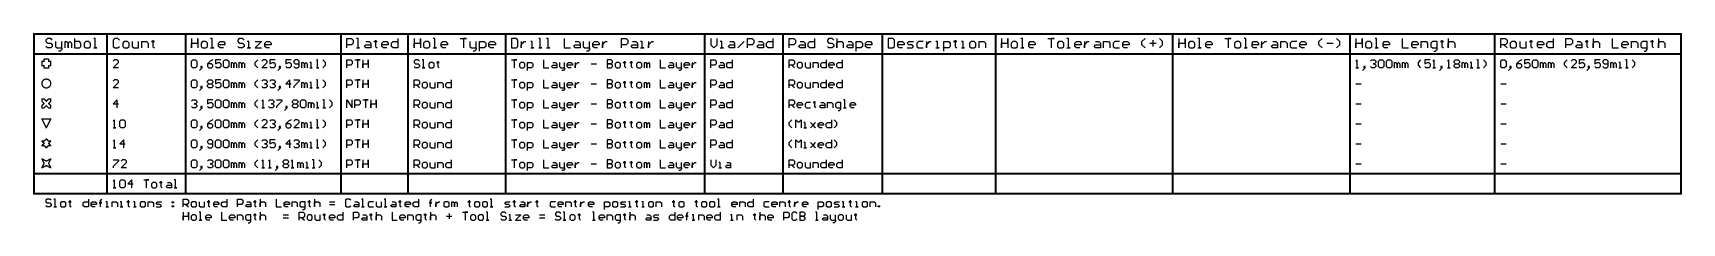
# Model space of a CAD drawing. Header units: millimetres. Extents: x 21 to 336, y 20 to 129.
# Drawn here: x 20.8 to 336.1, y 92.8 to 129 of the extents above; entities that cross this region are included whole.
import ezdxf

# ---------------------------------------------------------------- set-up
doc = ezdxf.new("R2010")
doc.units = ezdxf.units.MM
doc.layers.add('DrillDrawing', color=1, linetype='Continuous')

msp = doc.modelspace()

# ---------------------------------------------------------------- linework, layer by layer
at = {"layer": 'DrillDrawing'}
for p, q in [((23.54, 128.02), (23.24, 127.71)), ((23.24, 127.71), (23.24, 127.41)), ((23.24, 127.41), (23.54, 127.1)), ((23.54, 126.19), (23.24, 126.49)), ((24.15, 128.02), (23.54, 128.02)), ((23.54, 127.1), (24.15, 127.1)), ((24.15, 126.19), (23.54, 126.19)), ((24.46, 127.71), (24.15, 128.02)), ((24.15, 127.1), (24.46, 126.8)), ((24.46, 126.49), (24.15, 126.19)), ((24.46, 126.8), (24.46, 126.49)), ((25.06, 127.41), (25.06, 126.49)), ((25.06, 126.49), (25.37, 126.19)), ((25.37, 126.19), (26.28, 126.19)), ((26.28, 126.19), (26.28, 127.41)), ((26.28, 126.19), (26.28, 125.88)), ((26.89, 126.19), (26.89, 127.41)), ((26.89, 127.41), (27.2, 127.41)), ((27.2, 127.41), (27.5, 127.1)), ((27.5, 127.1), (27.81, 127.41)), ((27.5, 127.1), (27.5, 126.19)), ((27.5, 126.19), (27.5, 127.1)), ((27.81, 127.41), (28.11, 127.1)), ((28.11, 127.1), (28.11, 126.19)), ((28.72, 128.02), (28.72, 126.19)), ((29.64, 127.41), (28.72, 127.41)), ((28.72, 126.19), (29.64, 126.19)), ((29.94, 127.1), (29.64, 127.41)), ((29.64, 126.19), (29.94, 126.49)), ((29.94, 126.8), (29.94, 127.1)), ((29.94, 126.49), (29.94, 126.8)), ((30.85, 127.41), (30.55, 127.1)), ((30.55, 127.1), (30.55, 126.49)), ((30.55, 126.49), (30.85, 126.19)), ((31.46, 127.41), (30.85, 127.41)), ((30.85, 126.19), (31.46, 126.19)), ((31.77, 127.1), (31.46, 127.41)), ((31.46, 126.19), (31.77, 126.49)), ((31.77, 126.49), (31.77, 127.1)), ((32.68, 128.02), (32.38, 128.02)), ((32.38, 126.19), (32.99, 126.19)), ((32.68, 126.19), (32.68, 128.02)), ((32.99, 126.19), (32.68, 126.19)), ((36.39, 128.02), (36.09, 127.71)), ((36.09, 127.71), (36.09, 126.49)), ((36.09, 126.49), (36.39, 126.19)), ((37, 128.02), (36.39, 128.02)), ((36.39, 126.19), (37, 126.19)), ((37.3, 127.71), (37, 128.02)), ((37, 126.19), (37.3, 126.49)), ((38.22, 127.41), (37.91, 127.1)), ((37.91, 127.1), (37.91, 126.49)), ((37.91, 126.49), (38.22, 126.19)), ((38.83, 127.41), (38.22, 127.41)), ((38.22, 126.19), (38.83, 126.19)), ((39.13, 127.1), (38.83, 127.41)), ((38.83, 126.19), (39.13, 126.49)), ((39.13, 126.49), (39.13, 127.1)), ((39.74, 127.41), (39.74, 126.49)), ((39.74, 126.49), (40.05, 126.19)), ((40.05, 126.19), (40.96, 126.19)), ((40.96, 126.19), (40.96, 127.41)), ((41.57, 126.19), (41.57, 127.41)), ((41.57, 127.41), (42.48, 127.41)), ((42.48, 127.41), (42.79, 127.1)), ((42.79, 127.1), (42.79, 126.19)), ((43.7, 127.41), (43.4, 127.41)), ((43.4, 127.41), (44.01, 127.41)), ((43.7, 127.71), (43.7, 127.41)), ((44.01, 127.41), (43.7, 127.41)), ((43.7, 127.41), (43.7, 126.49)), ((43.7, 126.49), (44.01, 126.19)), ((51.07, 128.02), (51.07, 126.19)), ((51.07, 126.19), (51.07, 127.1)), ((51.07, 127.1), (52.29, 127.1)), ((52.29, 127.1), (52.29, 128.02)), ((52.29, 128.02), (52.29, 126.19)), ((53.2, 127.41), (52.9, 127.1)), ((52.9, 127.1), (52.9, 126.49)), ((52.9, 126.49), (53.2, 126.19)), ((53.81, 127.41), (53.2, 127.41)), ((53.2, 126.19), (53.81, 126.19)), ((54.12, 127.1), (53.81, 127.41)), ((53.81, 126.19), (54.12, 126.49)), ((54.12, 126.49), (54.12, 127.1)), ((55.03, 128.02), (54.72, 128.02)), ((54.72, 126.19), (55.33, 126.19)), ((55.03, 126.19), (55.03, 128.02)), ((55.33, 126.19), (55.03, 126.19)), ((56.25, 127.1), (56.55, 127.41)), ((56.25, 126.49), (56.25, 127.1)), ((57.47, 126.8), (56.25, 126.8)), ((56.55, 126.19), (56.25, 126.49)), ((56.55, 127.41), (57.16, 127.41)), ((57.16, 126.19), (56.55, 126.19)), ((57.16, 127.41), (57.47, 127.1)), ((57.47, 127.1), (57.47, 126.8)), ((60.21, 128.02), (59.9, 127.71)), ((59.9, 127.71), (59.9, 127.41)), ((59.9, 127.41), (60.21, 127.1)), ((60.21, 126.19), (59.9, 126.49)), ((60.82, 128.02), (60.21, 128.02)), ((60.21, 127.1), (60.82, 127.1)), ((60.82, 126.19), (60.21, 126.19)), ((61.12, 127.71), (60.82, 128.02)), ((60.82, 127.1), (61.12, 126.8)), ((61.12, 126.49), (60.82, 126.19)), ((61.12, 126.8), (61.12, 126.49)), ((62.04, 127.41), (61.73, 127.41)), ((61.73, 126.19), (62.34, 126.19)), ((62.04, 126.19), (62.04, 127.41)), ((62.34, 126.19), (62.04, 126.19)), ((63.26, 127.41), (64.47, 127.41)), ((64.47, 127.41), (63.26, 126.19)), ((63.26, 126.19), (64.47, 126.19)), ((65.08, 127.1), (65.39, 127.41)), ((65.08, 126.49), (65.08, 127.1)), ((66.3, 126.8), (65.08, 126.8)), ((65.39, 126.19), (65.08, 126.49)), ((65.39, 127.41), (66, 127.41)), ((66, 126.19), (65.39, 126.19)), ((66, 127.41), (66.3, 127.1)), ((66.3, 127.1), (66.3, 126.8)), ((80.78, 126.19), (80.78, 128.02)), ((80.78, 128.02), (81.69, 128.02)), ((81.69, 126.8), (80.78, 126.8)), ((81.69, 128.02), (82, 127.71)), ((82, 127.1), (81.69, 126.8)), ((82, 127.71), (82, 127.1)), ((82.91, 128.02), (82.61, 128.02)), ((82.61, 126.19), (83.21, 126.19)), ((82.91, 126.19), (82.91, 128.02)), ((83.21, 126.19), (82.91, 126.19)), ((84.13, 126.49), (84.43, 126.8)), ((84.43, 126.19), (84.13, 126.49)), ((84.43, 127.41), (85.04, 127.41)), ((84.43, 126.8), (85.35, 126.8)), ((85.35, 126.19), (84.43, 126.19)), ((85.04, 127.41), (85.35, 127.1)), ((85.35, 127.1), (85.35, 126.19)), ((86.26, 127.41), (85.96, 127.41)), ((85.96, 127.41), (86.57, 127.41)), ((86.26, 127.71), (86.26, 127.41)), ((86.57, 127.41), (86.26, 127.41)), ((86.26, 127.41), (86.26, 126.49)), ((86.26, 126.49), (86.57, 126.19)), ((87.48, 127.1), (87.79, 127.41)), ((87.48, 126.49), (87.48, 127.1)), ((88.7, 126.8), (87.48, 126.8)), ((87.79, 126.19), (87.48, 126.49)), ((87.79, 127.41), (88.39, 127.41)), ((88.39, 126.19), (87.79, 126.19)), ((88.39, 127.41), (88.7, 127.1)), ((88.7, 127.1), (88.7, 126.8)), ((89.31, 127.1), (89.61, 127.41)), ((89.31, 126.49), (89.31, 127.1)), ((89.61, 126.19), (89.31, 126.49)), ((89.61, 127.41), (90.53, 127.41)), ((90.53, 126.19), (89.61, 126.19)), ((90.53, 128.02), (90.53, 126.19)), ((93.63, 128.02), (93.63, 126.19)), ((93.63, 126.19), (93.63, 127.1)), ((93.63, 127.1), (94.85, 127.1)), ((94.85, 127.1), (94.85, 128.02)), ((94.85, 128.02), (94.85, 126.19)), ((95.76, 127.41), (95.45, 127.1)), ((95.45, 127.1), (95.45, 126.49)), ((95.45, 126.49), (95.76, 126.19)), ((96.37, 127.41), (95.76, 127.41)), ((95.76, 126.19), (96.37, 126.19)), ((96.67, 127.1), (96.37, 127.41)), ((96.37, 126.19), (96.67, 126.49)), ((96.67, 126.49), (96.67, 127.1)), ((97.59, 128.02), (97.28, 128.02)), ((97.28, 126.19), (97.89, 126.19)), ((97.59, 126.19), (97.59, 128.02)), ((97.89, 126.19), (97.59, 126.19)), ((98.81, 127.1), (99.11, 127.41)), ((98.81, 126.49), (98.81, 127.1)), ((100.03, 126.8), (98.81, 126.8)), ((99.11, 126.19), (98.81, 126.49)), ((99.11, 127.41), (99.72, 127.41)), ((99.72, 126.19), (99.11, 126.19)), ((99.72, 127.41), (100.03, 127.1)), ((100.03, 127.1), (100.03, 126.8)), ((102.46, 128.02), (103.68, 128.02)), ((103.68, 128.02), (103.07, 128.02)), ((103.07, 128.02), (103.07, 126.19)), ((104.29, 127.41), (104.29, 126.49)), ((104.29, 126.49), (104.6, 126.19)), ((104.6, 126.19), (105.51, 126.19)), ((105.51, 126.19), (105.51, 127.41)), ((105.51, 126.19), (105.51, 125.88)), ((106.12, 125.58), (106.12, 127.41)), ((106.12, 127.41), (107.03, 127.41)), ((107.03, 126.19), (106.12, 126.19)), ((107.03, 127.41), (107.34, 127.1)), ((107.34, 126.49), (107.03, 126.19)), ((107.34, 127.1), (107.34, 126.49)), ((107.95, 127.1), (108.25, 127.41)), ((107.95, 126.49), (107.95, 127.1)), ((109.17, 126.8), (107.95, 126.8)), ((108.25, 126.19), (107.95, 126.49)), ((108.25, 127.41), (108.86, 127.41)), ((108.86, 126.19), (108.25, 126.19)), ((108.86, 127.41), (109.17, 127.1)), ((109.17, 127.1), (109.17, 126.8)), ((112.27, 128.02), (112.27, 126.19)), ((113.18, 128.02), (112.27, 128.02)), ((112.27, 126.19), (113.18, 126.19)), ((113.48, 127.71), (113.18, 128.02)), ((113.18, 126.19), (113.48, 126.49)), ((113.48, 126.49), (113.48, 127.71)), ((114.09, 127.41), (114.09, 126.19)), ((114.09, 126.8), (114.4, 127.1)), ((114.09, 126.19), (114.09, 126.8)), ((114.4, 127.1), (114.7, 127.41)), ((114.7, 127.41), (115.01, 127.41)), ((116.23, 127.41), (115.92, 127.41)), ((115.92, 126.19), (116.53, 126.19)), ((116.23, 126.19), (116.23, 127.41)), ((116.53, 126.19), (116.23, 126.19)), ((117.75, 128.02), (117.45, 128.02)), ((117.45, 126.19), (118.05, 126.19)), ((117.75, 126.19), (117.75, 128.02)), ((118.05, 126.19), (117.75, 126.19)), ((119.27, 128.02), (118.97, 128.02)), ((118.97, 126.19), (119.58, 126.19)), ((119.27, 126.19), (119.27, 128.02)), ((119.58, 126.19), (119.27, 126.19)), ((122.32, 128.02), (122.32, 126.19)), ((122.32, 126.19), (123.54, 126.19)), ((124.15, 126.49), (124.45, 126.8)), ((124.45, 126.19), (124.15, 126.49)), ((124.45, 127.41), (125.06, 127.41)), ((124.45, 126.8), (125.37, 126.8)), ((125.37, 126.19), (124.45, 126.19)), ((125.06, 127.41), (125.37, 127.1)), ((125.37, 127.1), (125.37, 126.19)), ((125.98, 127.41), (125.98, 126.49)), ((125.98, 126.49), (126.28, 126.19)), ((126.28, 126.19), (127.2, 126.19)), ((127.2, 126.19), (127.2, 127.41)), ((127.2, 126.19), (127.2, 125.88)), ((127.8, 127.1), (128.11, 127.41)), ((127.8, 126.49), (127.8, 127.1)), ((129.02, 126.8), (127.8, 126.8)), ((128.11, 126.19), (127.8, 126.49)), ((128.11, 127.41), (128.72, 127.41)), ((128.72, 126.19), (128.11, 126.19)), ((128.72, 127.41), (129.02, 127.1)), ((129.02, 127.1), (129.02, 126.8)), ((129.63, 127.41), (129.63, 126.19)), ((129.63, 126.8), (129.94, 127.1)), ((129.63, 126.19), (129.63, 126.8)), ((129.94, 127.1), (130.24, 127.41)), ((130.24, 127.41), (130.55, 127.41)), ((133.29, 126.19), (133.29, 128.02)), ((133.29, 128.02), (134.2, 128.02)), ((134.2, 126.8), (133.29, 126.8)), ((134.2, 128.02), (134.51, 127.71)), ((134.51, 127.1), (134.2, 126.8)), ((134.51, 127.71), (134.51, 127.1)), ((135.12, 126.49), (135.42, 126.8)), ((135.42, 126.19), (135.12, 126.49)), ((135.42, 127.41), (136.03, 127.41)), ((135.42, 126.8), (136.34, 126.8)), ((136.34, 126.19), (135.42, 126.19)), ((136.03, 127.41), (136.34, 127.1)), ((136.34, 127.1), (136.34, 126.19)), ((137.25, 127.41), (136.95, 127.41)), ((136.95, 126.19), (137.56, 126.19)), ((137.25, 126.19), (137.25, 127.41)), ((137.56, 126.19), (137.25, 126.19)), ((138.47, 127.41), (138.47, 126.19)), ((138.47, 126.8), (138.77, 127.1)), ((138.47, 126.19), (138.47, 126.8)), ((138.77, 127.1), (139.08, 127.41)), ((139.08, 127.41), (139.38, 127.41)), ((150.35, 128.02), (150.35, 126.8)), ((150.35, 126.8), (150.96, 126.19)), ((150.96, 126.19), (151.57, 126.8)), ((151.57, 126.8), (151.57, 128.02)), ((152.49, 127.41), (152.18, 127.41)), ((152.18, 126.19), (152.79, 126.19)), ((152.49, 126.19), (152.49, 127.41)), ((152.79, 126.19), (152.49, 126.19)), ((153.71, 126.49), (154.01, 126.8)), ((154.01, 126.19), (153.71, 126.49)), ((154.01, 127.41), (154.62, 127.41)), ((154.01, 126.8), (154.92, 126.8)), ((154.92, 126.19), (154.01, 126.19)), ((154.62, 127.41), (154.92, 127.1)), ((154.92, 127.1), (154.92, 126.19)), ((155.53, 126.19), (156.75, 127.41)), ((157.36, 126.19), (157.36, 128.02)), ((157.36, 128.02), (158.28, 128.02)), ((158.28, 126.8), (157.36, 126.8)), ((158.28, 128.02), (158.58, 127.71)), ((158.58, 127.1), (158.28, 126.8)), ((158.58, 127.71), (158.58, 127.1)), ((159.19, 126.49), (159.49, 126.8)), ((159.49, 126.19), (159.19, 126.49)), ((159.49, 127.41), (160.1, 127.41)), ((159.49, 126.8), (160.41, 126.8)), ((160.41, 126.19), (159.49, 126.19)), ((160.1, 127.41), (160.41, 127.1)), ((160.41, 127.1), (160.41, 126.19)), ((161.02, 127.1), (161.32, 127.41)), ((161.02, 126.49), (161.02, 127.1)), ((161.32, 126.19), (161.02, 126.49)), ((161.32, 127.41), (162.24, 127.41)), ((162.24, 126.19), (161.32, 126.19)), ((162.24, 128.02), (162.24, 126.19)), ((165.34, 126.19), (165.34, 128.02)), ((165.34, 128.02), (166.25, 128.02)), ((166.25, 126.8), (165.34, 126.8)), ((166.25, 128.02), (166.55, 127.71)), ((166.55, 127.1), (166.25, 126.8)), ((166.55, 127.71), (166.55, 127.1)), ((167.16, 126.49), (167.47, 126.8)), ((167.47, 126.19), (167.16, 126.49)), ((167.47, 127.41), (168.08, 127.41)), ((167.47, 126.8), (168.38, 126.8)), ((168.38, 126.19), (167.47, 126.19)), ((168.08, 127.41), (168.38, 127.1)), ((168.38, 127.1), (168.38, 126.19)), ((168.99, 127.1), (169.3, 127.41)), ((168.99, 126.49), (168.99, 127.1)), ((169.3, 126.19), (168.99, 126.49)), ((169.3, 127.41), (170.21, 127.41)), ((170.21, 126.19), (169.3, 126.19)), ((170.21, 128.02), (170.21, 126.19)), ((172.95, 128.02), (172.65, 127.71)), ((172.65, 127.71), (172.65, 127.41)), ((172.65, 127.41), (172.95, 127.1)), ((172.95, 126.19), (172.65, 126.49)), ((173.56, 128.02), (172.95, 128.02)), ((172.95, 127.1), (173.56, 127.1)), ((173.56, 126.19), (172.95, 126.19)), ((173.87, 127.71), (173.56, 128.02)), ((173.56, 127.1), (173.87, 126.8)), ((173.87, 126.49), (173.56, 126.19)), ((173.87, 126.8), (173.87, 126.49)), ((174.48, 128.02), (174.48, 126.19)), ((174.48, 127.1), (174.78, 127.41)), ((174.48, 126.19), (174.48, 127.1)), ((174.78, 127.41), (175.39, 127.41)), ((175.39, 127.41), (175.7, 127.1)), ((175.7, 127.1), (175.7, 126.19)), ((176.31, 126.49), (176.61, 126.8)), ((176.61, 126.19), (176.31, 126.49)), ((176.61, 127.41), (177.22, 127.41)), ((176.61, 126.8), (177.52, 126.8)), ((177.52, 126.19), (176.61, 126.19)), ((177.22, 127.41), (177.52, 127.1)), ((177.52, 127.1), (177.52, 126.19)), ((178.13, 125.58), (178.13, 127.41)), ((178.13, 127.41), (179.05, 127.41)), ((179.05, 126.19), (178.13, 126.19)), ((179.05, 127.41), (179.35, 127.1)), ((179.35, 126.49), (179.05, 126.19)), ((179.35, 127.1), (179.35, 126.49)), ((179.96, 127.1), (180.27, 127.41)), ((179.96, 126.49), (179.96, 127.1)), ((181.18, 126.8), (179.96, 126.8)), ((180.27, 126.19), (179.96, 126.49)), ((180.27, 127.41), (180.88, 127.41)), ((180.88, 126.19), (180.27, 126.19)), ((180.88, 127.41), (181.18, 127.1)), ((181.18, 127.1), (181.18, 126.8)), ((184.28, 128.02), (184.28, 126.19)), ((185.19, 128.02), (184.28, 128.02)), ((184.28, 126.19), (185.19, 126.19)), ((185.5, 127.71), (185.19, 128.02)), ((185.19, 126.19), (185.5, 126.49)), ((185.5, 126.49), (185.5, 127.71)), ((186.11, 127.1), (186.41, 127.41)), ((186.11, 126.49), (186.11, 127.1)), ((187.33, 126.8), (186.11, 126.8)), ((186.41, 126.19), (186.11, 126.49)), ((186.41, 127.41), (187.02, 127.41)), ((187.02, 126.19), (186.41, 126.19)), ((187.02, 127.41), (187.33, 127.1)), ((187.33, 127.1), (187.33, 126.8)), ((187.94, 127.1), (188.24, 127.41)), ((188.24, 126.8), (187.94, 127.1)), ((187.94, 126.19), (188.85, 126.19)), ((188.24, 127.41), (189.15, 127.41)), ((188.85, 126.8), (188.24, 126.8)), ((189.15, 126.49), (188.85, 126.8)), ((188.85, 126.19), (189.15, 126.49)), ((190.07, 127.41), (189.76, 127.1)), ((189.76, 127.1), (189.76, 126.49)), ((189.76, 126.49), (190.07, 126.19)), ((190.98, 127.41), (190.07, 127.41)), ((190.07, 126.19), (190.98, 126.19)), ((191.59, 127.41), (191.59, 126.19)), ((191.59, 126.8), (191.9, 127.1)), ((191.59, 126.19), (191.59, 126.8)), ((191.9, 127.1), (192.2, 127.41)), ((192.2, 127.41), (192.51, 127.41)), ((193.72, 127.41), (193.42, 127.41)), ((193.42, 126.19), (194.03, 126.19)), ((193.72, 126.19), (193.72, 127.41)), ((194.03, 126.19), (193.72, 126.19)), ((194.94, 125.58), (194.94, 127.41)), ((194.94, 127.41), (195.86, 127.41)), ((195.86, 126.19), (194.94, 126.19)), ((195.86, 127.41), (196.16, 127.1)), ((196.16, 126.49), (195.86, 126.19)), ((196.16, 127.1), (196.16, 126.49)), ((197.08, 127.41), (196.77, 127.41)), ((196.77, 127.41), (197.38, 127.41)), ((197.08, 127.71), (197.08, 127.41)), ((197.38, 127.41), (197.08, 127.41)), ((197.08, 127.41), (197.08, 126.49)), ((197.08, 126.49), (197.38, 126.19)), ((198.6, 127.41), (198.3, 127.41)), ((198.3, 126.19), (198.9, 126.19)), ((198.6, 126.19), (198.6, 127.41)), ((198.9, 126.19), (198.6, 126.19)), ((200.12, 127.41), (199.82, 127.1)), ((199.82, 127.1), (199.82, 126.49)), ((199.82, 126.49), (200.12, 126.19)), ((200.73, 127.41), (200.12, 127.41)), ((200.12, 126.19), (200.73, 126.19)), ((201.04, 127.1), (200.73, 127.41)), ((200.73, 126.19), (201.04, 126.49)), ((201.04, 126.49), (201.04, 127.1)), ((201.65, 126.19), (201.65, 127.41)), ((201.65, 127.41), (202.56, 127.41)), ((202.56, 127.41), (202.87, 127.1)), ((202.87, 127.1), (202.87, 126.19)), ((205.96, 128.02), (205.96, 126.19)), ((205.96, 126.19), (205.96, 127.1)), ((205.96, 127.1), (207.18, 127.1)), ((207.18, 127.1), (207.18, 128.02)), ((207.18, 128.02), (207.18, 126.19)), ((208.1, 127.41), (207.79, 127.1)), ((207.79, 127.1), (207.79, 126.49)), ((207.79, 126.49), (208.1, 126.19)), ((208.71, 127.41), (208.1, 127.41)), ((208.1, 126.19), (208.71, 126.19)), ((209.01, 127.1), (208.71, 127.41)), ((208.71, 126.19), (209.01, 126.49)), ((209.01, 126.49), (209.01, 127.1)), ((209.93, 128.02), (209.62, 128.02)), ((209.62, 126.19), (210.23, 126.19)), ((209.93, 126.19), (209.93, 128.02)), ((210.23, 126.19), (209.93, 126.19)), ((211.14, 127.1), (211.45, 127.41)), ((211.14, 126.49), (211.14, 127.1)), ((212.36, 126.8), (211.14, 126.8)), ((211.45, 126.19), (211.14, 126.49)), ((211.45, 127.41), (212.06, 127.41)), ((212.06, 126.19), (211.45, 126.19)), ((212.06, 127.41), (212.36, 127.1)), ((212.36, 127.1), (212.36, 126.8)), ((214.8, 128.02), (216.02, 128.02)), ((216.02, 128.02), (215.41, 128.02)), ((215.41, 128.02), (215.41, 126.19)), ((216.93, 127.41), (216.63, 127.1)), ((216.63, 127.1), (216.63, 126.49)), ((216.63, 126.49), (216.93, 126.19)), ((217.54, 127.41), (216.93, 127.41)), ((216.93, 126.19), (217.54, 126.19)), ((217.85, 127.1), (217.54, 127.41)), ((217.54, 126.19), (217.85, 126.49)), ((217.85, 126.49), (217.85, 127.1)), ((218.76, 128.02), (218.46, 128.02)), ((218.46, 126.19), (219.07, 126.19)), ((218.76, 126.19), (218.76, 128.02)), ((219.07, 126.19), (218.76, 126.19)), ((219.98, 127.1), (220.29, 127.41)), ((219.98, 126.49), (219.98, 127.1)), ((221.2, 126.8), (219.98, 126.8)), ((220.29, 126.19), (219.98, 126.49)), ((220.29, 127.41), (220.9, 127.41)), ((220.9, 126.19), (220.29, 126.19)), ((220.9, 127.41), (221.2, 127.1)), ((221.2, 127.1), (221.2, 126.8)), ((221.81, 127.41), (221.81, 126.19)), ((221.81, 126.8), (222.11, 127.1)), ((221.81, 126.19), (221.81, 126.8)), ((222.11, 127.1), (222.42, 127.41)), ((222.42, 127.41), (222.72, 127.41)), ((223.64, 126.49), (223.94, 126.8)), ((223.94, 126.19), (223.64, 126.49)), ((223.94, 127.41), (224.55, 127.41)), ((223.94, 126.8), (224.86, 126.8)), ((224.86, 126.19), (223.94, 126.19)), ((224.55, 127.41), (224.86, 127.1)), ((224.86, 127.1), (224.86, 126.19)), ((225.47, 126.19), (225.47, 127.41)), ((225.47, 127.41), (226.38, 127.41)), ((226.38, 127.41), (226.68, 127.1)), ((226.68, 127.1), (226.68, 126.19)), ((227.6, 127.41), (227.29, 127.1)), ((227.29, 127.1), (227.29, 126.49)), ((227.29, 126.49), (227.6, 126.19)), ((228.51, 127.41), (227.6, 127.41)), ((227.6, 126.19), (228.51, 126.19)), ((229.12, 127.1), (229.43, 127.41)), ((229.12, 126.49), (229.12, 127.1)), ((230.34, 126.8), (229.12, 126.8)), ((229.43, 126.19), (229.12, 126.49)), ((229.43, 127.41), (230.04, 127.41)), ((230.04, 126.19), (229.43, 126.19)), ((230.04, 127.41), (230.34, 127.1)), ((230.34, 127.1), (230.34, 126.8)), ((232.78, 127.41), (233.39, 128.02)), ((232.78, 126.8), (232.78, 127.41)), ((233.39, 126.19), (232.78, 126.8)), ((234.3, 127.1), (235.52, 127.1)), ((234.91, 127.71), (234.91, 126.49)), ((236.74, 127.41), (236.13, 128.02)), ((236.13, 126.19), (236.74, 126.8)), ((236.74, 126.8), (236.74, 127.41)), ((239.84, 128.02), (239.84, 126.19)), ((239.84, 126.19), (239.84, 127.1)), ((239.84, 127.1), (241.06, 127.1)), ((241.06, 127.1), (241.06, 128.02)), ((241.06, 128.02), (241.06, 126.19)), ((241.97, 127.41), (241.67, 127.1)), ((241.67, 127.1), (241.67, 126.49)), ((241.67, 126.49), (241.97, 126.19)), ((242.58, 127.41), (241.97, 127.41)), ((241.97, 126.19), (242.58, 126.19)), ((242.89, 127.1), (242.58, 127.41)), ((242.58, 126.19), (242.89, 126.49)), ((242.89, 126.49), (242.89, 127.1)), ((243.8, 128.02), (243.49, 128.02)), ((243.49, 126.19), (244.1, 126.19)), ((243.8, 126.19), (243.8, 128.02)), ((244.1, 126.19), (243.8, 126.19)), ((245.02, 127.1), (245.32, 127.41)), ((245.02, 126.49), (245.02, 127.1)), ((246.24, 126.8), (245.02, 126.8)), ((245.32, 126.19), (245.02, 126.49)), ((245.32, 127.41), (245.93, 127.41)), ((245.93, 126.19), (245.32, 126.19)), ((245.93, 127.41), (246.24, 127.1)), ((246.24, 127.1), (246.24, 126.8)), ((248.67, 128.02), (249.89, 128.02)), ((249.89, 128.02), (249.28, 128.02)), ((249.28, 128.02), (249.28, 126.19)), ((250.81, 127.41), (250.5, 127.1)), ((250.5, 127.1), (250.5, 126.49)), ((250.5, 126.49), (250.81, 126.19)), ((251.42, 127.41), (250.81, 127.41)), ((250.81, 126.19), (251.42, 126.19)), ((251.72, 127.1), (251.42, 127.41)), ((251.42, 126.19), (251.72, 126.49)), ((251.72, 126.49), (251.72, 127.1)), ((252.64, 128.02), (252.33, 128.02)), ((252.33, 126.19), (252.94, 126.19)), ((252.64, 126.19), (252.64, 128.02)), ((252.94, 126.19), (252.64, 126.19)), ((253.85, 127.1), (254.16, 127.41)), ((253.85, 126.49), (253.85, 127.1)), ((255.07, 126.8), (253.85, 126.8)), ((254.16, 126.19), (253.85, 126.49)), ((254.16, 127.41), (254.77, 127.41)), ((254.77, 126.19), (254.16, 126.19)), ((254.77, 127.41), (255.07, 127.1)), ((255.07, 127.1), (255.07, 126.8)), ((255.68, 127.41), (255.68, 126.19)), ((255.68, 126.8), (255.99, 127.1)), ((255.68, 126.19), (255.68, 126.8)), ((255.99, 127.1), (256.29, 127.41)), ((256.29, 127.41), (256.6, 127.41)), ((257.51, 126.49), (257.82, 126.8)), ((257.82, 126.19), (257.51, 126.49)), ((257.82, 127.41), (258.43, 127.41)), ((257.82, 126.8), (258.73, 126.8)), ((258.73, 126.19), (257.82, 126.19)), ((258.43, 127.41), (258.73, 127.1)), ((258.73, 127.1), (258.73, 126.19)), ((259.34, 126.19), (259.34, 127.41)), ((259.34, 127.41), (260.25, 127.41)), ((260.25, 127.41), (260.56, 127.1)), ((260.56, 127.1), (260.56, 126.19)), ((261.47, 127.41), (261.17, 127.1)), ((261.17, 127.1), (261.17, 126.49)), ((261.17, 126.49), (261.47, 126.19)), ((262.39, 127.41), (261.47, 127.41)), ((261.47, 126.19), (262.39, 126.19)), ((263, 127.1), (263.3, 127.41)), ((263, 126.49), (263, 127.1)), ((264.21, 126.8), (263, 126.8)), ((263.3, 126.19), (263, 126.49)), ((263.3, 127.41), (263.91, 127.41)), ((263.91, 126.19), (263.3, 126.19)), ((263.91, 127.41), (264.21, 127.1)), ((264.21, 127.1), (264.21, 126.8)), ((266.65, 127.41), (267.26, 128.02)), ((266.65, 126.8), (266.65, 127.41)), ((267.26, 126.19), (266.65, 126.8)), ((268.18, 127.1), (269.39, 127.1)), ((270.61, 127.41), (270, 128.02)), ((270, 126.19), (270.61, 126.8)), ((270.61, 126.8), (270.61, 127.41)), ((273.71, 128.02), (273.71, 126.19)), ((273.71, 126.19), (273.71, 127.1)), ((273.71, 127.1), (274.93, 127.1)), ((274.93, 127.1), (274.93, 128.02)), ((274.93, 128.02), (274.93, 126.19)), ((275.84, 127.41), (275.54, 127.1)), ((275.54, 127.1), (275.54, 126.49)), ((275.54, 126.49), (275.84, 126.19)), ((276.45, 127.41), (275.84, 127.41)), ((275.84, 126.19), (276.45, 126.19)), ((276.76, 127.1), (276.45, 127.41)), ((276.45, 126.19), (276.76, 126.49)), ((276.76, 126.49), (276.76, 127.1)), ((277.67, 128.02), (277.37, 128.02)), ((277.37, 126.19), (277.98, 126.19)), ((277.67, 126.19), (277.67, 128.02)), ((277.98, 126.19), (277.67, 126.19)), ((278.89, 127.1), (279.2, 127.41)), ((278.89, 126.49), (278.89, 127.1)), ((280.11, 126.8), (278.89, 126.8)), ((279.2, 126.19), (278.89, 126.49)), ((279.2, 127.41), (279.81, 127.41)), ((279.81, 126.19), (279.2, 126.19)), ((279.81, 127.41), (280.11, 127.1)), ((280.11, 127.1), (280.11, 126.8)), ((282.55, 128.02), (282.55, 126.19)), ((282.55, 126.19), (283.77, 126.19)), ((284.38, 127.1), (284.68, 127.41)), ((284.38, 126.49), (284.38, 127.1)), ((285.6, 126.8), (284.38, 126.8)), ((284.68, 126.19), (284.38, 126.49)), ((284.68, 127.41), (285.29, 127.41)), ((285.29, 126.19), (284.68, 126.19)), ((285.29, 127.41), (285.6, 127.1)), ((285.6, 127.1), (285.6, 126.8)), ((286.2, 126.19), (286.2, 127.41)), ((286.2, 127.41), (287.12, 127.41)), ((287.12, 127.41), (287.42, 127.1)), ((287.42, 127.1), (287.42, 126.19)), ((288.34, 127.41), (288.03, 127.1)), ((288.03, 127.1), (288.03, 126.49)), ((288.03, 126.49), (288.34, 126.19)), ((289.25, 127.41), (288.34, 127.41)), ((288.34, 126.19), (289.25, 126.19)), ((289.25, 125.88), (289.25, 127.41)), ((290.17, 127.41), (289.86, 127.41)), ((289.86, 127.41), (290.47, 127.41)), ((290.17, 127.71), (290.17, 127.41)), ((290.47, 127.41), (290.17, 127.41)), ((290.17, 127.41), (290.17, 126.49)), ((290.17, 126.49), (290.47, 126.19)), ((291.38, 128.02), (291.38, 126.19)), ((291.38, 127.1), (291.69, 127.41)), ((291.38, 126.19), (291.38, 127.1)), ((291.69, 127.41), (292.3, 127.41)), ((292.3, 127.41), (292.6, 127.1)), ((292.6, 127.1), (292.6, 126.19)), ((301.39, 126.19), (301.39, 128.02)), ((301.39, 128.02), (302.3, 128.02)), ((302.3, 126.8), (301.39, 126.8)), ((302, 126.8), (302.61, 126.19)), ((302.3, 128.02), (302.61, 127.71)), ((302.61, 127.1), (302.3, 126.8)), ((302.61, 127.71), (302.61, 127.1)), ((303.52, 127.41), (303.22, 127.1)), ((303.22, 127.1), (303.22, 126.49)), ((303.22, 126.49), (303.52, 126.19)), ((304.13, 127.41), (303.52, 127.41)), ((303.52, 126.19), (304.13, 126.19)), ((304.44, 127.1), (304.13, 127.41)), ((304.13, 126.19), (304.44, 126.49)), ((304.44, 126.49), (304.44, 127.1)), ((305.05, 127.41), (305.05, 126.49)), ((305.05, 126.49), (305.35, 126.19)), ((305.35, 126.19), (306.27, 126.19)), ((306.27, 126.19), (306.27, 127.41)), ((307.18, 127.41), (306.87, 127.41)), ((306.87, 127.41), (307.48, 127.41)), ((307.18, 127.71), (307.18, 127.41)), ((307.48, 127.41), (307.18, 127.41)), ((307.18, 127.41), (307.18, 126.49)), ((307.18, 126.49), (307.48, 126.19)), ((308.4, 127.1), (308.7, 127.41)), ((308.4, 126.49), (308.4, 127.1)), ((309.62, 126.8), (308.4, 126.8)), ((308.7, 126.19), (308.4, 126.49)), ((308.7, 127.41), (309.31, 127.41)), ((309.31, 126.19), (308.7, 126.19)), ((309.31, 127.41), (309.62, 127.1)), ((309.62, 127.1), (309.62, 126.8)), ((310.23, 127.1), (310.53, 127.41)), ((310.23, 126.49), (310.23, 127.1)), ((310.53, 126.19), (310.23, 126.49)), ((310.53, 127.41), (311.45, 127.41)), ((311.45, 126.19), (310.53, 126.19)), ((311.45, 128.02), (311.45, 126.19)), ((313.88, 126.19), (313.88, 128.02)), ((313.88, 128.02), (314.8, 128.02)), ((314.8, 126.8), (313.88, 126.8)), ((314.8, 128.02), (315.1, 127.71)), ((315.1, 127.1), (314.8, 126.8)), ((315.1, 127.71), (315.1, 127.1)), ((315.71, 126.49), (316.02, 126.8)), ((316.02, 126.19), (315.71, 126.49)), ((316.02, 127.41), (316.62, 127.41)), ((316.02, 126.8), (316.93, 126.8)), ((316.93, 126.19), (316.02, 126.19)), ((316.62, 127.41), (316.93, 127.1)), ((316.93, 127.1), (316.93, 126.19)), ((317.84, 127.41), (317.54, 127.41)), ((317.54, 127.41), (318.15, 127.41)), ((317.84, 127.71), (317.84, 127.41)), ((318.15, 127.41), (317.84, 127.41)), ((317.84, 127.41), (317.84, 126.49)), ((317.84, 126.49), (318.15, 126.19)), ((319.06, 128.02), (319.06, 126.19)), ((319.06, 127.1), (319.37, 127.41)), ((319.06, 126.19), (319.06, 127.1)), ((319.37, 127.41), (319.98, 127.41)), ((319.98, 127.41), (320.28, 127.1)), ((320.28, 127.1), (320.28, 126.19)), ((322.72, 128.02), (322.72, 126.19)), ((322.72, 126.19), (323.94, 126.19)), ((324.55, 127.1), (324.85, 127.41)), ((324.55, 126.49), (324.55, 127.1)), ((325.77, 126.8), (324.55, 126.8)), ((324.85, 126.19), (324.55, 126.49)), ((324.85, 127.41), (325.46, 127.41)), ((325.46, 126.19), (324.85, 126.19)), ((325.46, 127.41), (325.77, 127.1)), ((325.77, 127.1), (325.77, 126.8)), ((326.38, 126.19), (326.38, 127.41)), ((326.38, 127.41), (327.29, 127.41)), ((327.29, 127.41), (327.59, 127.1)), ((327.59, 127.1), (327.59, 126.19)), ((328.51, 127.41), (328.2, 127.1)), ((328.2, 127.1), (328.2, 126.49)), ((328.2, 126.49), (328.51, 126.19)), ((329.42, 127.41), (328.51, 127.41)), ((328.51, 126.19), (329.42, 126.19)), ((329.42, 125.88), (329.42, 127.41)), ((330.34, 127.41), (330.03, 127.41)), ((330.03, 127.41), (330.64, 127.41)), ((330.34, 127.71), (330.34, 127.41)), ((330.64, 127.41), (330.34, 127.41)), ((330.34, 127.41), (330.34, 126.49)), ((330.34, 126.49), (330.64, 126.19)), ((331.56, 128.02), (331.56, 126.19)), ((331.56, 127.1), (331.86, 127.41)), ((331.56, 126.19), (331.56, 127.1)), ((331.86, 127.41), (332.47, 127.41)), ((332.47, 127.41), (332.77, 127.1)), ((332.77, 127.1), (332.77, 126.19)), ((25.98, 125.58), (25.67, 125.58)), ((26.28, 125.88), (25.98, 125.58)), ((36.34, 123.9), (36.09, 123.65)), ((36.09, 122.38), (37.1, 123.39)), ((36.85, 123.9), (36.34, 123.9)), ((37.1, 123.65), (36.85, 123.9)), ((37.1, 123.39), (37.1, 123.65)), ((51.07, 123.65), (51.32, 123.9)), ((51.07, 122.63), (51.07, 123.65)), ((51.32, 123.9), (51.83, 123.9)), ((51.83, 123.9), (52.08, 123.65)), ((52.08, 123.65), (52.08, 122.63)), ((54.62, 123.65), (54.12, 123.14)), ((54.12, 123.14), (54.12, 122.63)), ((54.88, 123.14), (54.12, 123.14)), ((55.13, 123.9), (54.62, 123.65)), ((55.13, 122.89), (54.88, 123.14)), ((56.65, 123.9), (55.64, 123.9)), ((55.64, 123.9), (55.64, 123.14)), ((55.64, 123.14), (56.15, 123.39)), ((56.15, 123.39), (56.4, 123.39)), ((56.4, 123.39), (56.65, 123.14)), ((56.65, 123.14), (56.65, 122.63)), ((57.16, 123.65), (57.42, 123.9)), ((57.16, 122.63), (57.16, 123.65)), ((57.42, 123.9), (57.92, 123.9)), ((57.92, 123.9), (58.18, 123.65)), ((58.18, 123.65), (58.18, 122.63)), ((58.69, 122.38), (58.69, 123.39)), ((58.69, 123.39), (58.94, 123.39)), ((58.94, 123.39), (59.19, 123.14)), ((59.19, 123.14), (59.45, 123.39)), ((59.19, 123.14), (59.19, 122.38)), ((59.19, 122.38), (59.19, 123.14)), ((59.45, 123.39), (59.7, 123.14)), ((59.7, 123.14), (59.7, 122.38)), ((60.21, 122.38), (60.21, 123.39)), ((60.21, 123.39), (60.46, 123.39)), ((60.46, 123.39), (60.72, 123.14)), ((60.72, 123.14), (60.97, 123.39)), ((60.72, 123.14), (60.72, 122.38)), ((60.72, 122.38), (60.72, 123.14)), ((60.97, 123.39), (61.22, 123.14)), ((61.22, 123.14), (61.22, 122.38)), ((63.26, 123.39), (63.76, 123.9)), ((63.26, 122.89), (63.26, 123.39)), ((64.78, 123.9), (64.53, 123.65)), ((64.53, 122.38), (65.54, 123.39)), ((65.29, 123.9), (64.78, 123.9)), ((65.54, 123.65), (65.29, 123.9)), ((65.54, 123.39), (65.54, 123.65)), ((67.06, 123.9), (66.05, 123.9)), ((66.05, 123.9), (66.05, 123.14)), ((66.05, 123.14), (66.56, 123.39)), ((66.56, 123.39), (66.81, 123.39)), ((66.81, 123.39), (67.06, 123.14)), ((67.06, 123.14), (67.06, 122.63)), ((70.11, 123.9), (69.1, 123.9)), ((69.1, 123.9), (69.1, 123.14)), ((69.1, 123.14), (69.6, 123.39)), ((69.6, 123.39), (69.86, 123.39)), ((69.86, 123.39), (70.11, 123.14)), ((70.11, 123.14), (70.11, 122.63)), ((70.87, 123.9), (70.62, 123.65)), ((70.62, 123.65), (70.62, 123.39)), ((70.62, 123.39), (70.87, 123.14)), ((71.38, 123.9), (70.87, 123.9)), ((70.87, 123.14), (71.64, 123.14)), ((71.64, 123.65), (71.38, 123.9)), ((71.64, 122.63), (71.64, 123.65)), ((72.14, 122.38), (72.14, 123.39)), ((72.14, 123.39), (72.4, 123.39)), ((72.4, 123.39), (72.65, 123.14)), ((72.65, 123.14), (72.9, 123.39)), ((72.65, 123.14), (72.65, 122.38)), ((72.65, 122.38), (72.65, 123.14)), ((72.9, 123.39), (73.16, 123.14)), ((73.16, 123.14), (73.16, 122.38)), ((73.92, 123.39), (73.67, 123.39)), ((73.92, 122.38), (73.92, 123.39)), ((75.19, 123.9), (74.94, 123.9)), ((75.19, 122.38), (75.19, 123.9)), ((76.71, 123.39), (76.21, 123.9)), ((76.71, 122.89), (76.71, 123.39)), ((80.78, 122.38), (80.78, 123.9)), ((80.78, 123.9), (81.54, 123.9)), ((81.54, 123.9), (81.79, 123.65)), ((81.79, 123.14), (81.54, 122.89)), ((81.79, 123.65), (81.79, 123.14)), ((82.3, 123.9), (83.32, 123.9)), ((83.32, 123.9), (82.81, 123.9)), ((82.81, 123.9), (82.81, 122.38)), ((83.82, 123.9), (83.82, 122.38)), ((83.82, 122.38), (83.82, 123.14)), ((83.82, 123.14), (84.84, 123.14)), ((84.84, 123.14), (84.84, 123.9)), ((84.84, 123.9), (84.84, 122.38)), ((93.88, 123.9), (93.63, 123.65)), ((93.63, 123.65), (93.63, 123.39)), ((93.63, 123.39), (93.88, 123.14)), ((94.39, 123.9), (93.88, 123.9)), ((93.88, 123.14), (94.39, 123.14)), ((94.64, 123.65), (94.39, 123.9)), ((94.39, 123.14), (94.64, 122.89)), ((95.4, 123.9), (95.15, 123.9)), ((95.4, 122.38), (95.4, 123.9)), ((96.67, 123.39), (96.42, 123.14)), ((96.42, 123.14), (96.42, 122.63)), ((97.18, 123.39), (96.67, 123.39)), ((97.44, 123.14), (97.18, 123.39)), ((97.44, 122.63), (97.44, 123.14)), ((98.2, 123.39), (97.94, 123.39)), ((97.94, 123.39), (98.45, 123.39)), ((98.2, 123.65), (98.2, 123.39)), ((98.45, 123.39), (98.2, 123.39)), ((98.2, 123.39), (98.2, 122.63)), ((105.21, 125.58), (104.9, 125.58)), ((105.51, 125.88), (105.21, 125.58)), ((112.27, 123.9), (113.28, 123.9)), ((113.28, 123.9), (112.77, 123.9)), ((112.77, 123.9), (112.77, 122.38)), ((114.04, 123.39), (113.79, 123.14)), ((113.79, 123.14), (113.79, 122.63)), ((114.55, 123.39), (114.04, 123.39)), ((114.8, 123.14), (114.55, 123.39)), ((114.8, 122.63), (114.8, 123.14)), ((115.31, 121.87), (115.31, 123.39)), ((115.31, 123.39), (116.07, 123.39)), ((116.07, 123.39), (116.33, 123.14)), ((116.33, 123.14), (116.33, 122.63)), ((118.36, 123.9), (118.36, 122.38)), ((120.14, 123.39), (120.64, 123.39)), ((120.64, 123.39), (120.9, 123.14)), ((120.9, 123.14), (120.9, 122.38)), ((121.41, 123.39), (121.41, 122.63)), ((122.42, 122.38), (122.42, 123.39)), ((122.93, 123.14), (123.18, 123.39)), ((122.93, 122.63), (122.93, 123.14)), ((123.18, 123.39), (123.69, 123.39)), ((123.69, 123.39), (123.95, 123.14)), ((123.95, 123.14), (123.95, 122.89)), ((124.45, 123.39), (124.45, 122.38)), ((124.45, 122.89), (124.71, 123.14)), ((124.71, 123.14), (124.96, 123.39)), ((124.96, 123.39), (125.21, 123.39)), ((126.89, 125.58), (126.59, 125.58)), ((127.2, 125.88), (126.89, 125.58)), ((127.5, 123.14), (128.52, 123.14)), ((130.55, 123.9), (130.55, 122.38)), ((131.31, 123.9), (130.55, 123.9)), ((131.31, 123.14), (130.55, 123.14)), ((130.55, 123.14), (131.31, 123.14)), ((131.56, 123.65), (131.31, 123.9)), ((131.31, 123.14), (131.56, 123.39)), ((131.56, 122.89), (131.31, 123.14)), ((131.56, 123.39), (131.56, 123.65)), ((132.32, 123.39), (132.07, 123.14)), ((132.07, 123.14), (132.07, 122.63)), ((132.83, 123.39), (132.32, 123.39)), ((133.09, 123.14), (132.83, 123.39)), ((133.09, 122.63), (133.09, 123.14)), ((133.85, 123.39), (133.59, 123.39)), ((133.59, 123.39), (134.1, 123.39)), ((133.85, 123.65), (133.85, 123.39)), ((134.1, 123.39), (133.85, 123.39)), ((133.85, 123.39), (133.85, 122.63)), ((135.12, 123.39), (134.86, 123.39)), ((134.86, 123.39), (135.37, 123.39)), ((135.12, 123.65), (135.12, 123.39)), ((135.37, 123.39), (135.12, 123.39)), ((135.12, 123.39), (135.12, 122.63)), ((136.39, 123.39), (136.13, 123.14)), ((136.13, 123.14), (136.13, 122.63)), ((136.9, 123.39), (136.39, 123.39)), ((137.15, 123.14), (136.9, 123.39)), ((137.15, 122.63), (137.15, 123.14)), ((137.66, 122.38), (137.66, 123.39)), ((137.66, 123.39), (137.91, 123.39)), ((137.91, 123.39), (138.16, 123.14)), ((138.16, 123.14), (138.42, 123.39)), ((138.16, 123.14), (138.16, 122.38)), ((138.16, 122.38), (138.16, 123.14)), ((138.42, 123.39), (138.67, 123.14)), ((138.67, 123.14), (138.67, 122.38)), ((140.7, 123.9), (140.7, 122.38)), ((142.48, 123.39), (142.99, 123.39)), ((142.99, 123.39), (143.24, 123.14)), ((143.24, 123.14), (143.24, 122.38)), ((143.75, 123.39), (143.75, 122.63)), ((144.77, 122.38), (144.77, 123.39)), ((145.27, 123.14), (145.53, 123.39)), ((145.27, 122.63), (145.27, 123.14)), ((145.53, 123.39), (146.04, 123.39)), ((146.04, 123.39), (146.29, 123.14)), ((146.29, 123.14), (146.29, 122.89)), ((146.8, 123.39), (146.8, 122.38)), ((146.8, 122.89), (147.05, 123.14)), ((147.05, 123.14), (147.31, 123.39)), ((147.31, 123.39), (147.56, 123.39)), ((150.35, 122.38), (150.35, 123.9)), ((150.35, 123.9), (151.12, 123.9)), ((151.12, 123.9), (151.37, 123.65)), ((151.37, 123.14), (151.12, 122.89)), ((151.37, 123.65), (151.37, 123.14)), ((152.13, 123.39), (152.64, 123.39)), ((152.64, 123.39), (152.89, 123.14)), ((152.89, 123.14), (152.89, 122.38)), ((153.4, 123.14), (153.65, 123.39)), ((153.4, 122.63), (153.4, 123.14)), ((153.65, 123.39), (154.42, 123.39)), ((154.42, 123.9), (154.42, 122.38)), ((165.34, 122.38), (165.34, 123.9)), ((165.34, 123.9), (166.1, 123.9)), ((166.1, 123.9), (166.35, 123.65)), ((166.35, 123.14), (166.1, 122.89)), ((166.35, 123.65), (166.35, 123.14)), ((167.11, 123.39), (166.86, 123.14)), ((166.86, 123.14), (166.86, 122.63)), ((167.62, 123.39), (167.11, 123.39)), ((167.88, 123.14), (167.62, 123.39)), ((167.88, 122.63), (167.88, 123.14)), ((168.38, 123.39), (168.38, 122.63)), ((169.4, 122.38), (169.4, 123.39)), ((169.91, 122.38), (169.91, 123.39)), ((169.91, 123.39), (170.67, 123.39)), ((170.67, 123.39), (170.92, 123.14)), ((170.92, 123.14), (170.92, 122.38)), ((171.43, 123.14), (171.68, 123.39)), ((171.43, 122.63), (171.43, 123.14)), ((171.68, 123.39), (172.45, 123.39)), ((172.45, 123.9), (172.45, 122.38)), ((172.95, 123.14), (173.21, 123.39)), ((172.95, 122.63), (172.95, 123.14)), ((173.21, 123.39), (173.72, 123.39)), ((173.72, 123.39), (173.97, 123.14)), ((173.97, 123.14), (173.97, 122.89)), ((174.48, 123.14), (174.73, 123.39)), ((174.48, 122.63), (174.48, 123.14)), ((174.73, 123.39), (175.49, 123.39)), ((175.49, 123.9), (175.49, 122.38)), ((273.97, 123.9), (273.71, 123.65)), ((273.97, 122.38), (273.97, 123.9)), ((276.51, 123.65), (276.76, 123.9)), ((276.76, 123.9), (277.27, 123.9)), ((277.27, 123.14), (277.01, 123.14)), ((277.01, 123.14), (277.27, 123.14)), ((277.27, 123.9), (277.52, 123.65)), ((277.52, 123.39), (277.27, 123.14)), ((277.27, 123.14), (277.52, 122.89)), ((277.52, 123.65), (277.52, 123.39)), ((278.03, 123.65), (278.28, 123.9)), ((278.03, 122.63), (278.03, 123.65)), ((278.28, 123.9), (278.79, 123.9)), ((278.79, 123.9), (279.04, 123.65)), ((279.04, 123.65), (279.04, 122.63)), ((279.55, 123.65), (279.81, 123.9)), ((279.55, 122.63), (279.55, 123.65)), ((279.81, 123.9), (280.31, 123.9)), ((280.31, 123.9), (280.57, 123.65)), ((280.57, 123.65), (280.57, 122.63)), ((281.08, 122.38), (281.08, 123.39)), ((281.08, 123.39), (281.33, 123.39)), ((281.33, 123.39), (281.58, 123.14)), ((281.58, 123.14), (281.84, 123.39)), ((281.58, 123.14), (281.58, 122.38)), ((281.58, 122.38), (281.58, 123.14)), ((281.84, 123.39), (282.09, 123.14)), ((282.09, 123.14), (282.09, 122.38)), ((282.6, 122.38), (282.6, 123.39)), ((282.6, 123.39), (282.85, 123.39)), ((282.85, 123.39), (283.11, 123.14)), ((283.11, 123.14), (283.36, 123.39)), ((283.11, 123.14), (283.11, 122.38)), ((283.11, 122.38), (283.11, 123.14)), ((283.36, 123.39), (283.61, 123.14)), ((283.61, 123.14), (283.61, 122.38)), ((285.65, 123.39), (286.15, 123.9)), ((285.65, 122.89), (285.65, 123.39)), ((287.93, 123.9), (286.92, 123.9)), ((286.92, 123.9), (286.92, 123.14)), ((286.92, 123.14), (287.42, 123.39)), ((287.42, 123.39), (287.68, 123.39)), ((287.68, 123.39), (287.93, 123.14)), ((287.93, 123.14), (287.93, 122.63)), ((288.69, 123.9), (288.44, 123.65)), ((288.64, 125.58), (288.95, 125.58)), ((288.69, 122.38), (288.69, 123.9)), ((288.95, 125.58), (289.25, 125.88)), ((291.49, 123.9), (291.23, 123.65)), ((291.49, 122.38), (291.49, 123.9)), ((292.5, 123.65), (292.76, 123.9)), ((292.5, 123.39), (292.5, 123.65)), ((292.76, 123.14), (292.5, 123.39)), ((292.5, 122.89), (292.76, 123.14)), ((292.76, 123.9), (293.26, 123.9)), ((292.76, 123.14), (293.26, 123.14)), ((293.26, 123.9), (293.52, 123.65)), ((293.52, 123.39), (293.26, 123.14)), ((293.26, 123.14), (293.52, 122.89)), ((293.52, 123.65), (293.52, 123.39)), ((294.03, 122.38), (294.03, 123.39)), ((294.03, 123.39), (294.28, 123.39)), ((294.28, 123.39), (294.53, 123.14)), ((294.53, 123.14), (294.79, 123.39)), ((294.53, 123.14), (294.53, 122.38)), ((294.53, 122.38), (294.53, 123.14)), ((294.79, 123.39), (295.04, 123.14)), ((295.04, 123.14), (295.04, 122.38)), ((295.8, 123.39), (295.55, 123.39)), ((295.8, 122.38), (295.8, 123.39)), ((297.07, 123.9), (296.82, 123.9)), ((297.07, 122.38), (297.07, 123.9)), ((298.6, 123.39), (298.09, 123.9)), ((298.6, 122.89), (298.6, 123.39)), ((301.39, 123.65), (301.64, 123.9)), ((301.39, 122.63), (301.39, 123.65)), ((301.64, 123.9), (302.15, 123.9)), ((302.15, 123.9), (302.41, 123.65)), ((302.41, 123.65), (302.41, 122.63)), ((304.94, 123.65), (304.44, 123.14)), ((304.44, 123.14), (304.44, 122.63)), ((305.2, 123.14), (304.44, 123.14)), ((305.45, 123.9), (304.94, 123.65)), ((305.45, 122.89), (305.2, 123.14)), ((306.98, 123.9), (305.96, 123.9)), ((305.96, 123.9), (305.96, 123.14)), ((305.96, 123.14), (306.47, 123.39)), ((306.47, 123.39), (306.72, 123.39)), ((306.72, 123.39), (306.98, 123.14)), ((306.98, 123.14), (306.98, 122.63)), ((307.48, 123.65), (307.74, 123.9)), ((307.48, 122.63), (307.48, 123.65)), ((307.74, 123.9), (308.25, 123.9)), ((308.25, 123.9), (308.5, 123.65)), ((308.5, 123.65), (308.5, 122.63)), ((309.01, 122.38), (309.01, 123.39)), ((309.01, 123.39), (309.26, 123.39)), ((309.26, 123.39), (309.52, 123.14)), ((309.52, 123.14), (309.77, 123.39)), ((309.52, 123.14), (309.52, 122.38)), ((309.52, 122.38), (309.52, 123.14)), ((309.77, 123.39), (310.02, 123.14)), ((310.02, 123.14), (310.02, 122.38)), ((310.53, 122.38), (310.53, 123.39)), ((310.53, 123.39), (310.78, 123.39)), ((310.78, 123.39), (311.04, 123.14)), ((311.04, 123.14), (311.29, 123.39)), ((311.04, 123.14), (311.04, 122.38)), ((311.04, 122.38), (311.04, 123.14)), ((311.29, 123.39), (311.55, 123.14)), ((311.55, 123.14), (311.55, 122.38)), ((313.58, 123.39), (314.09, 123.9)), ((313.58, 122.89), (313.58, 123.39)), ((315.1, 123.9), (314.85, 123.65)), ((314.85, 122.38), (315.86, 123.39)), ((315.61, 123.9), (315.1, 123.9)), ((315.86, 123.65), (315.61, 123.9)), ((315.86, 123.39), (315.86, 123.65)), ((317.39, 123.9), (316.37, 123.9)), ((316.37, 123.9), (316.37, 123.14)), ((316.37, 123.14), (316.88, 123.39)), ((316.88, 123.39), (317.13, 123.39)), ((317.13, 123.39), (317.39, 123.14)), ((317.39, 123.14), (317.39, 122.63)), ((320.43, 123.9), (319.42, 123.9)), ((319.42, 123.9), (319.42, 123.14)), ((319.42, 123.14), (319.93, 123.39)), ((319.93, 123.39), (320.18, 123.39)), ((320.18, 123.39), (320.43, 123.14)), ((320.43, 123.14), (320.43, 122.63)), ((321.2, 123.9), (320.94, 123.65)), ((320.94, 123.65), (320.94, 123.39)), ((320.94, 123.39), (321.2, 123.14)), ((321.7, 123.9), (321.2, 123.9)), ((321.2, 123.14), (321.96, 123.14)), ((321.96, 123.65), (321.7, 123.9)), ((321.96, 122.63), (321.96, 123.65)), ((322.47, 122.38), (322.47, 123.39)), ((322.47, 123.39), (322.72, 123.39)), ((322.72, 123.39), (322.97, 123.14)), ((322.97, 123.14), (323.23, 123.39)), ((322.97, 123.14), (322.97, 122.38)), ((322.97, 122.38), (322.97, 123.14)), ((323.23, 123.39), (323.48, 123.14)), ((323.48, 123.14), (323.48, 122.38)), ((324.24, 123.39), (323.99, 123.39)), ((324.24, 122.38), (324.24, 123.39)), ((325.51, 123.9), (325.26, 123.9)), ((325.51, 122.38), (325.51, 123.9)), ((327.04, 123.39), (326.53, 123.9)), ((327.04, 122.89), (327.04, 123.39)), ((328.81, 125.58), (329.12, 125.58)), ((329.12, 125.58), (329.42, 125.88)), ((37.1, 122.38), (36.09, 122.38)), ((36.34, 120.09), (36.09, 119.84)), ((36.85, 120.09), (36.34, 120.09)), ((37.1, 119.84), (36.85, 120.09)), ((37.1, 119.58), (37.1, 119.84)), ((51.32, 122.38), (51.07, 122.63)), ((51.07, 119.84), (51.32, 120.09)), ((51.07, 118.82), (51.07, 119.84)), ((51.83, 122.38), (51.32, 122.38)), ((51.32, 120.09), (51.83, 120.09)), ((52.08, 122.63), (51.83, 122.38)), ((51.83, 120.09), (52.08, 119.84)), ((52.08, 119.84), (52.08, 118.82)), ((52.85, 122.12), (52.59, 121.87)), ((53.1, 122.63), (52.85, 122.63)), ((52.85, 122.63), (52.85, 122.38)), ((52.85, 122.12), (53.1, 122.38)), ((52.85, 122.38), (53.1, 122.38)), ((53.1, 122.38), (52.85, 122.12)), ((53.1, 122.38), (53.1, 122.63)), ((54.12, 122.63), (54.37, 122.38)), ((54.12, 119.84), (54.37, 120.09)), ((54.12, 119.58), (54.12, 119.84)), ((54.37, 122.38), (54.88, 122.38)), ((54.37, 120.09), (54.88, 120.09)), ((54.88, 122.38), (55.13, 122.63)), ((54.88, 120.09), (55.13, 119.84)), ((55.13, 122.63), (55.13, 122.89)), ((55.13, 119.84), (55.13, 119.58)), ((55.89, 122.38), (55.64, 122.63)), ((56.65, 120.09), (55.64, 120.09)), ((55.64, 120.09), (55.64, 119.33)), ((56.4, 122.38), (55.89, 122.38)), ((56.65, 122.63), (56.4, 122.38)), ((57.42, 122.38), (57.16, 122.63)), ((57.16, 119.84), (57.42, 120.09)), ((57.16, 118.82), (57.16, 119.84)), ((57.92, 122.38), (57.42, 122.38)), ((57.42, 120.09), (57.92, 120.09)), ((58.18, 122.63), (57.92, 122.38)), ((57.92, 120.09), (58.18, 119.84)), ((58.18, 119.84), (58.18, 118.82)), ((63.76, 122.38), (63.26, 122.89)), ((63.26, 119.58), (63.76, 120.09)), ((65.54, 122.38), (64.53, 122.38)), ((64.53, 119.84), (64.78, 120.09)), ((64.78, 120.09), (65.29, 120.09)), ((65.29, 120.09), (65.54, 119.84)), ((65.54, 119.84), (65.54, 119.58)), ((66.3, 122.38), (66.05, 122.63)), ((66.05, 119.84), (66.3, 120.09)), ((66.81, 122.38), (66.3, 122.38)), ((66.3, 120.09), (66.81, 120.09)), ((67.06, 122.63), (66.81, 122.38)), ((66.81, 120.09), (67.06, 119.84)), ((67.06, 119.84), (67.06, 119.58)), ((67.83, 122.12), (67.57, 121.87)), ((68.08, 122.63), (67.83, 122.63)), ((67.83, 122.63), (67.83, 122.38)), ((67.83, 122.12), (68.08, 122.38)), ((67.83, 122.38), (68.08, 122.38)), ((68.08, 122.38), (67.83, 122.12)), ((68.08, 122.38), (68.08, 122.63)), ((69.35, 122.38), (69.1, 122.63)), ((69.86, 120.09), (69.1, 119.33)), ((69.86, 122.38), (69.35, 122.38)), ((70.11, 122.63), (69.86, 122.38)), ((69.86, 118.57), (69.86, 120.09)), ((70.62, 122.63), (70.87, 122.38)), ((70.62, 120.09), (71.64, 120.09)), ((71.64, 119.84), (70.62, 118.82)), ((70.87, 122.38), (71.38, 122.38)), ((71.38, 122.38), (71.64, 122.63)), ((71.64, 120.09), (71.64, 119.84)), ((73.67, 122.38), (74.17, 122.38)), ((74.17, 122.38), (73.92, 122.38)), ((74.94, 122.38), (75.44, 122.38)), ((75.19, 120.09), (74.94, 120.09)), ((75.44, 122.38), (75.19, 122.38)), ((75.19, 118.57), (75.19, 120.09)), ((76.21, 122.38), (76.71, 122.89)), ((76.71, 119.58), (76.21, 120.09)), ((81.54, 122.89), (80.78, 122.89)), ((80.78, 118.57), (80.78, 120.09)), ((80.78, 120.09), (81.54, 120.09)), ((81.54, 120.09), (81.79, 119.84)), ((81.79, 119.84), (81.79, 119.33)), ((82.3, 120.09), (83.32, 120.09)), ((83.32, 120.09), (82.81, 120.09)), ((82.81, 120.09), (82.81, 118.57)), ((83.82, 120.09), (83.82, 118.57)), ((84.84, 119.33), (84.84, 120.09)), ((84.84, 120.09), (84.84, 118.57)), ((93.88, 122.38), (93.63, 122.63)), ((93.63, 118.57), (93.63, 120.09)), ((93.63, 120.09), (94.39, 120.09)), ((94.39, 122.38), (93.88, 122.38)), ((94.64, 122.63), (94.39, 122.38)), ((94.39, 120.09), (94.64, 119.84)), ((94.64, 122.89), (94.64, 122.63)), ((94.64, 119.84), (94.64, 119.33)), ((95.15, 122.38), (95.66, 122.38)), ((95.66, 122.38), (95.4, 122.38)), ((96.42, 122.63), (96.67, 122.38)), ((96.67, 122.38), (97.18, 122.38)), ((97.18, 122.38), (97.44, 122.63)), ((98.2, 122.63), (98.45, 122.38)), ((100.74, 120.09), (100.74, 118.57)), ((112.27, 120.09), (113.28, 120.09)), ((113.28, 120.09), (112.77, 120.09)), ((112.77, 120.09), (112.77, 118.57)), ((113.79, 122.63), (114.04, 122.38)), ((114.04, 122.38), (114.55, 122.38)), ((114.55, 122.38), (114.8, 122.63)), ((116.07, 122.38), (115.31, 122.38)), ((116.33, 122.63), (116.07, 122.38)), ((118.36, 122.38), (119.37, 122.38)), ((118.36, 120.09), (118.36, 118.57)), ((119.88, 122.63), (120.14, 122.89)), ((120.14, 122.38), (119.88, 122.63)), ((120.14, 122.89), (120.9, 122.89)), ((120.9, 122.38), (120.14, 122.38)), ((121.41, 122.63), (121.66, 122.38)), ((121.66, 122.38), (122.42, 122.38)), ((122.17, 121.87), (121.91, 121.87)), ((122.42, 122.12), (122.17, 121.87)), ((122.42, 122.38), (122.42, 122.12)), ((123.95, 122.89), (122.93, 122.89)), ((123.18, 122.38), (122.93, 122.63)), ((123.69, 122.38), (123.18, 122.38)), ((124.45, 122.38), (124.45, 122.89)), ((130.55, 122.38), (131.31, 122.38)), ((130.55, 120.09), (130.55, 118.57)), ((131.31, 120.09), (130.55, 120.09)), ((131.31, 122.38), (131.56, 122.63)), ((131.56, 119.84), (131.31, 120.09)), ((131.56, 122.63), (131.56, 122.89)), ((131.56, 119.58), (131.56, 119.84)), ((132.07, 122.63), (132.32, 122.38)), ((132.32, 122.38), (132.83, 122.38)), ((132.83, 122.38), (133.09, 122.63)), ((133.85, 122.63), (134.1, 122.38)), ((133.85, 119.84), (133.85, 119.58)), ((135.12, 122.63), (135.37, 122.38)), ((135.12, 119.84), (135.12, 119.58)), ((136.13, 122.63), (136.39, 122.38)), ((136.39, 122.38), (136.9, 122.38)), ((136.9, 122.38), (137.15, 122.63)), ((140.7, 122.38), (141.72, 122.38)), ((140.7, 120.09), (140.7, 118.57)), ((142.23, 122.63), (142.48, 122.89)), ((142.48, 122.38), (142.23, 122.63)), ((142.48, 122.89), (143.24, 122.89)), ((143.24, 122.38), (142.48, 122.38)), ((143.75, 122.63), (144, 122.38)), ((144, 122.38), (144.77, 122.38)), ((144.51, 121.87), (144.26, 121.87)), ((144.77, 122.12), (144.51, 121.87)), ((144.77, 122.38), (144.77, 122.12)), ((146.29, 122.89), (145.27, 122.89)), ((145.53, 122.38), (145.27, 122.63)), ((146.04, 122.38), (145.53, 122.38)), ((146.8, 122.38), (146.8, 122.89)), ((151.12, 122.89), (150.35, 122.89)), ((150.35, 118.57), (150.35, 120.09)), ((150.35, 120.09), (151.12, 120.09)), ((151.12, 120.09), (151.37, 119.84)), ((151.37, 119.84), (151.37, 119.33)), ((151.88, 122.63), (152.13, 122.89)), ((152.13, 122.38), (151.88, 122.63)), ((152.13, 122.89), (152.89, 122.89)), ((152.89, 122.38), (152.13, 122.38)), ((153.65, 122.38), (153.4, 122.63)), ((154.42, 122.38), (153.65, 122.38)), ((154.42, 120.09), (154.42, 118.57)), ((166.1, 122.89), (165.34, 122.89)), ((165.34, 118.57), (165.34, 120.09)), ((165.34, 120.09), (166.1, 120.09)), ((165.84, 122.89), (166.35, 122.38)), ((166.1, 120.09), (166.35, 119.84)), ((166.35, 119.84), (166.35, 119.33)), ((166.86, 122.63), (167.11, 122.38)), ((167.11, 122.38), (167.62, 122.38)), ((167.62, 122.38), (167.88, 122.63)), ((168.38, 122.63), (168.64, 122.38)), ((168.64, 122.38), (169.4, 122.38)), ((171.68, 122.38), (171.43, 122.63)), ((172.45, 122.38), (171.68, 122.38)), ((172.45, 120.09), (172.45, 118.57)), ((173.97, 122.89), (172.95, 122.89)), ((173.21, 122.38), (172.95, 122.63)), ((173.72, 122.38), (173.21, 122.38)), ((174.73, 122.38), (174.48, 122.63)), ((175.49, 122.38), (174.73, 122.38)), ((175.49, 120.09), (175.49, 118.57)), ((273.71, 122.38), (274.22, 122.38)), ((274.22, 122.38), (273.97, 122.38)), ((275.24, 122.12), (274.98, 121.87)), ((275.49, 122.63), (275.24, 122.63)), ((275.24, 122.63), (275.24, 122.38)), ((275.24, 122.12), (275.49, 122.38)), ((275.24, 122.38), (275.49, 122.38)), ((275.49, 122.38), (275.24, 122.12)), ((275.49, 122.38), (275.49, 122.63)), ((276.76, 122.38), (276.51, 122.63)), ((277.27, 122.38), (276.76, 122.38)), ((277.52, 122.63), (277.27, 122.38)), ((277.52, 122.89), (277.52, 122.63)), ((278.28, 122.38), (278.03, 122.63)), ((278.79, 122.38), (278.28, 122.38)), ((279.04, 122.63), (278.79, 122.38)), ((279.81, 122.38), (279.55, 122.63)), ((280.31, 122.38), (279.81, 122.38)), ((280.57, 122.63), (280.31, 122.38)), ((286.15, 122.38), (285.65, 122.89)), ((287.17, 122.38), (286.92, 122.63)), ((287.68, 122.38), (287.17, 122.38)), ((287.93, 122.63), (287.68, 122.38)), ((288.44, 122.38), (288.95, 122.38)), ((288.95, 122.38), (288.69, 122.38)), ((289.96, 122.12), (289.71, 121.87)), ((290.22, 122.63), (289.96, 122.63)), ((289.96, 122.63), (289.96, 122.38)), ((289.96, 122.12), (290.22, 122.38)), ((289.96, 122.38), (290.22, 122.38)), ((290.22, 122.38), (289.96, 122.12)), ((290.22, 122.38), (290.22, 122.63)), ((291.23, 122.38), (291.74, 122.38)), ((291.74, 122.38), (291.49, 122.38)), ((292.5, 122.63), (292.5, 122.89)), ((292.76, 122.38), (292.5, 122.63)), ((293.26, 122.38), (292.76, 122.38)), ((293.52, 122.63), (293.26, 122.38)), ((293.52, 122.89), (293.52, 122.63)), ((295.55, 122.38), (296.06, 122.38)), ((296.06, 122.38), (295.8, 122.38)), ((296.82, 122.38), (297.33, 122.38)), ((297.33, 122.38), (297.07, 122.38)), ((298.09, 122.38), (298.6, 122.89)), ((301.64, 122.38), (301.39, 122.63)), ((302.15, 122.38), (301.64, 122.38)), ((302.41, 122.63), (302.15, 122.38)), ((303.17, 122.12), (302.91, 121.87)), ((303.42, 122.63), (303.17, 122.63)), ((303.17, 122.63), (303.17, 122.38)), ((303.17, 122.12), (303.42, 122.38)), ((303.17, 122.38), (303.42, 122.38)), ((303.42, 122.38), (303.17, 122.12)), ((303.42, 122.38), (303.42, 122.63)), ((304.44, 122.63), (304.69, 122.38)), ((304.69, 122.38), (305.2, 122.38)), ((305.2, 122.38), (305.45, 122.63)), ((305.45, 122.63), (305.45, 122.89)), ((306.21, 122.38), (305.96, 122.63)), ((306.72, 122.38), (306.21, 122.38)), ((306.98, 122.63), (306.72, 122.38)), ((307.74, 122.38), (307.48, 122.63)), ((308.25, 122.38), (307.74, 122.38)), ((308.5, 122.63), (308.25, 122.38)), ((314.09, 122.38), (313.58, 122.89)), ((315.86, 122.38), (314.85, 122.38)), ((316.62, 122.38), (316.37, 122.63)), ((317.13, 122.38), (316.62, 122.38)), ((317.39, 122.63), (317.13, 122.38)), ((318.15, 122.12), (317.89, 121.87)), ((318.4, 122.63), (318.15, 122.63)), ((318.15, 122.63), (318.15, 122.38)), ((318.15, 122.12), (318.4, 122.38)), ((318.15, 122.38), (318.4, 122.38)), ((318.4, 122.38), (318.15, 122.12)), ((318.4, 122.38), (318.4, 122.63)), ((319.67, 122.38), (319.42, 122.63)), ((320.18, 122.38), (319.67, 122.38)), ((320.43, 122.63), (320.18, 122.38)), ((320.94, 122.63), (321.2, 122.38)), ((321.2, 122.38), (321.7, 122.38)), ((321.7, 122.38), (321.96, 122.63)), ((323.99, 122.38), (324.5, 122.38)), ((324.5, 122.38), (324.24, 122.38)), ((325.26, 122.38), (325.77, 122.38)), ((325.77, 122.38), (325.51, 122.38)), ((326.53, 122.38), (327.04, 122.89)), ((36.09, 118.57), (37.1, 119.58)), ((37.1, 118.57), (36.09, 118.57)), ((51.32, 118.57), (51.07, 118.82)), ((51.83, 118.57), (51.32, 118.57)), ((52.08, 118.82), (51.83, 118.57)), ((52.85, 118.31), (52.59, 118.06)), ((53.1, 118.82), (52.85, 118.82)), ((52.85, 118.82), (52.85, 118.57)), ((52.85, 118.31), (53.1, 118.57)), ((52.85, 118.57), (53.1, 118.57)), ((53.1, 118.57), (52.85, 118.31)), ((53.1, 118.57), (53.1, 118.82)), ((54.37, 119.33), (54.12, 119.58)), ((54.12, 119.08), (54.37, 119.33)), ((54.12, 118.82), (54.12, 119.08)), ((54.37, 118.57), (54.12, 118.82)), ((54.37, 119.33), (54.88, 119.33)), ((54.88, 118.57), (54.37, 118.57)), ((55.13, 119.58), (54.88, 119.33)), ((54.88, 119.33), (55.13, 119.08)), ((55.13, 118.82), (54.88, 118.57)), ((55.13, 119.08), (55.13, 118.82)), ((55.64, 119.33), (56.15, 119.58)), ((55.89, 118.57), (55.64, 118.82)), ((56.4, 118.57), (55.89, 118.57)), ((56.15, 119.58), (56.4, 119.58)), ((56.4, 119.58), (56.65, 119.33)), ((56.65, 118.82), (56.4, 118.57)), ((56.65, 119.33), (56.65, 118.82)), ((57.42, 118.57), (57.16, 118.82)), ((57.92, 118.57), (57.42, 118.57)), ((58.18, 118.82), (57.92, 118.57)), ((58.69, 118.57), (58.69, 119.58)), ((58.69, 119.58), (58.94, 119.58)), ((58.94, 119.58), (59.19, 119.33)), ((59.19, 119.33), (59.45, 119.58)), ((59.19, 119.33), (59.19, 118.57)), ((59.19, 118.57), (59.19, 119.33)), ((59.45, 119.58), (59.7, 119.33)), ((59.7, 119.33), (59.7, 118.57)), ((60.21, 118.57), (60.21, 119.58)), ((60.21, 119.58), (60.46, 119.58)), ((60.46, 119.58), (60.72, 119.33)), ((60.72, 119.33), (60.97, 119.58)), ((60.72, 119.33), (60.72, 118.57)), ((60.72, 118.57), (60.72, 119.33)), ((60.97, 119.58), (61.22, 119.33)), ((61.22, 119.33), (61.22, 118.57)), ((63.26, 119.08), (63.26, 119.58)), ((63.76, 118.57), (63.26, 119.08)), ((64.78, 118.57), (64.53, 118.82)), ((65.29, 118.57), (64.78, 118.57)), ((65.29, 119.33), (65.03, 119.33)), ((65.03, 119.33), (65.29, 119.33)), ((65.54, 119.58), (65.29, 119.33)), ((65.29, 119.33), (65.54, 119.08)), ((65.54, 118.82), (65.29, 118.57)), ((65.54, 119.08), (65.54, 118.82)), ((66.3, 118.57), (66.05, 118.82)), ((66.81, 118.57), (66.3, 118.57)), ((66.81, 119.33), (66.56, 119.33)), ((66.56, 119.33), (66.81, 119.33)), ((67.06, 119.58), (66.81, 119.33)), ((66.81, 119.33), (67.06, 119.08)), ((67.06, 118.82), (66.81, 118.57)), ((67.06, 119.08), (67.06, 118.82)), ((67.83, 118.31), (67.57, 118.06)), ((68.08, 118.82), (67.83, 118.82)), ((67.83, 118.82), (67.83, 118.57)), ((67.83, 118.31), (68.08, 118.57)), ((67.83, 118.57), (68.08, 118.57)), ((68.08, 118.57), (67.83, 118.31)), ((68.08, 118.57), (68.08, 118.82)), ((69.1, 119.33), (70.11, 119.33)), ((70.62, 118.82), (70.62, 118.57)), ((72.14, 118.57), (72.14, 119.58)), ((72.14, 119.58), (72.4, 119.58)), ((72.4, 119.58), (72.65, 119.33)), ((72.65, 119.33), (72.9, 119.58)), ((72.65, 119.33), (72.65, 118.57)), ((72.65, 118.57), (72.65, 119.33)), ((72.9, 119.58), (73.16, 119.33)), ((73.16, 119.33), (73.16, 118.57)), ((73.92, 119.58), (73.67, 119.58)), ((73.67, 118.57), (74.17, 118.57)), ((73.92, 118.57), (73.92, 119.58)), ((74.17, 118.57), (73.92, 118.57)), ((74.94, 118.57), (75.44, 118.57)), ((75.44, 118.57), (75.19, 118.57)), ((76.21, 118.57), (76.71, 119.08)), ((76.71, 119.08), (76.71, 119.58)), ((81.54, 119.08), (80.78, 119.08)), ((81.79, 119.33), (81.54, 119.08)), ((83.82, 118.57), (83.82, 119.33)), ((83.82, 119.33), (84.84, 119.33)), ((94.39, 119.08), (93.63, 119.08)), ((94.13, 119.08), (94.64, 118.57)), ((94.64, 119.33), (94.39, 119.08)), ((95.4, 119.58), (95.15, 119.33)), ((95.15, 119.33), (95.15, 118.82)), ((95.15, 118.82), (95.4, 118.57)), ((95.91, 119.58), (95.4, 119.58)), ((95.4, 118.57), (95.91, 118.57)), ((96.17, 119.33), (95.91, 119.58)), ((95.91, 118.57), (96.17, 118.82)), ((96.17, 118.82), (96.17, 119.33)), ((96.67, 119.58), (96.67, 118.82)), ((96.67, 118.82), (96.93, 118.57)), ((96.93, 118.57), (97.69, 118.57)), ((97.69, 118.57), (97.69, 119.58)), ((98.2, 118.57), (98.2, 119.58)), ((98.2, 119.58), (98.96, 119.58)), ((98.96, 119.58), (99.21, 119.33)), ((99.21, 119.33), (99.21, 118.57)), ((99.72, 119.33), (99.97, 119.58)), ((99.72, 118.82), (99.72, 119.33)), ((99.97, 118.57), (99.72, 118.82)), ((99.97, 119.58), (100.74, 119.58)), ((100.74, 118.57), (99.97, 118.57)), ((114.04, 119.58), (113.79, 119.33)), ((113.79, 119.33), (113.79, 118.82)), ((113.79, 118.82), (114.04, 118.57)), ((114.55, 119.58), (114.04, 119.58)), ((114.04, 118.57), (114.55, 118.57)), ((114.8, 119.33), (114.55, 119.58)), ((114.55, 118.57), (114.8, 118.82)), ((114.8, 118.82), (114.8, 119.33)), ((115.31, 118.06), (115.31, 119.58)), ((115.31, 119.58), (116.07, 119.58)), ((116.07, 118.57), (115.31, 118.57)), ((116.07, 119.58), (116.33, 119.33)), ((116.33, 118.82), (116.07, 118.57)), ((116.33, 119.33), (116.33, 118.82)), ((118.36, 118.57), (119.37, 118.57)), ((119.88, 118.82), (120.14, 119.08)), ((120.14, 118.57), (119.88, 118.82)), ((120.14, 119.58), (120.64, 119.58)), ((120.14, 119.08), (120.9, 119.08)), ((120.9, 118.57), (120.14, 118.57)), ((120.64, 119.58), (120.9, 119.33)), ((120.9, 119.33), (120.9, 118.57)), ((121.41, 119.58), (121.41, 118.82)), ((121.41, 118.82), (121.66, 118.57)), ((121.66, 118.57), (122.42, 118.57)), ((122.17, 118.06), (121.91, 118.06)), ((122.42, 118.31), (122.17, 118.06)), ((122.42, 118.57), (122.42, 119.58)), ((122.42, 118.57), (122.42, 118.31)), ((122.93, 119.33), (123.18, 119.58)), ((122.93, 118.82), (122.93, 119.33)), ((123.95, 119.08), (122.93, 119.08)), ((123.18, 118.57), (122.93, 118.82)), ((123.18, 119.58), (123.69, 119.58)), ((123.69, 118.57), (123.18, 118.57)), ((123.69, 119.58), (123.95, 119.33)), ((123.95, 119.33), (123.95, 119.08)), ((124.45, 119.58), (124.45, 118.57)), ((124.45, 119.08), (124.71, 119.33)), ((124.45, 118.57), (124.45, 119.08)), ((124.71, 119.33), (124.96, 119.58)), ((124.96, 119.58), (125.21, 119.58)), ((127.5, 119.33), (128.52, 119.33)), ((131.31, 119.33), (130.55, 119.33)), ((130.55, 119.33), (131.31, 119.33)), ((130.55, 118.57), (131.31, 118.57)), ((131.31, 119.33), (131.56, 119.58)), ((131.56, 119.08), (131.31, 119.33)), ((131.31, 118.57), (131.56, 118.82)), ((131.56, 118.82), (131.56, 119.08)), ((132.32, 119.58), (132.07, 119.33)), ((132.07, 119.33), (132.07, 118.82)), ((132.07, 118.82), (132.32, 118.57)), ((132.83, 119.58), (132.32, 119.58)), ((132.32, 118.57), (132.83, 118.57)), ((133.09, 119.33), (132.83, 119.58)), ((132.83, 118.57), (133.09, 118.82)), ((133.09, 118.82), (133.09, 119.33)), ((133.85, 119.58), (133.59, 119.58)), ((133.59, 119.58), (134.1, 119.58)), ((134.1, 119.58), (133.85, 119.58)), ((133.85, 119.58), (133.85, 118.82)), ((133.85, 118.82), (134.1, 118.57)), ((135.12, 119.58), (134.86, 119.58)), ((134.86, 119.58), (135.37, 119.58)), ((135.37, 119.58), (135.12, 119.58)), ((135.12, 119.58), (135.12, 118.82)), ((135.12, 118.82), (135.37, 118.57)), ((136.39, 119.58), (136.13, 119.33)), ((136.13, 119.33), (136.13, 118.82)), ((136.13, 118.82), (136.39, 118.57)), ((136.9, 119.58), (136.39, 119.58)), ((136.39, 118.57), (136.9, 118.57)), ((137.15, 119.33), (136.9, 119.58)), ((136.9, 118.57), (137.15, 118.82)), ((137.15, 118.82), (137.15, 119.33)), ((137.66, 118.57), (137.66, 119.58)), ((137.66, 119.58), (137.91, 119.58)), ((137.91, 119.58), (138.16, 119.33)), ((138.16, 119.33), (138.42, 119.58)), ((138.16, 119.33), (138.16, 118.57)), ((138.16, 118.57), (138.16, 119.33)), ((138.42, 119.58), (138.67, 119.33)), ((138.67, 119.33), (138.67, 118.57)), ((140.7, 118.57), (141.72, 118.57)), ((142.23, 118.82), (142.48, 119.08)), ((142.48, 118.57), (142.23, 118.82)), ((142.48, 119.58), (142.99, 119.58)), ((142.48, 119.08), (143.24, 119.08)), ((143.24, 118.57), (142.48, 118.57)), ((142.99, 119.58), (143.24, 119.33)), ((143.24, 119.33), (143.24, 118.57)), ((143.75, 119.58), (143.75, 118.82)), ((143.75, 118.82), (144, 118.57)), ((144, 118.57), (144.77, 118.57)), ((144.51, 118.06), (144.26, 118.06)), ((144.77, 118.31), (144.51, 118.06)), ((144.77, 118.57), (144.77, 119.58)), ((144.77, 118.57), (144.77, 118.31)), ((145.27, 119.33), (145.53, 119.58)), ((145.27, 118.82), (145.27, 119.33)), ((146.29, 119.08), (145.27, 119.08)), ((145.53, 118.57), (145.27, 118.82)), ((145.53, 119.58), (146.04, 119.58)), ((146.04, 118.57), (145.53, 118.57)), ((146.04, 119.58), (146.29, 119.33)), ((146.29, 119.33), (146.29, 119.08)), ((146.8, 119.58), (146.8, 118.57)), ((146.8, 119.08), (147.05, 119.33)), ((146.8, 118.57), (146.8, 119.08)), ((147.05, 119.33), (147.31, 119.58)), ((147.31, 119.58), (147.56, 119.58)), ((151.12, 119.08), (150.35, 119.08)), ((151.37, 119.33), (151.12, 119.08)), ((151.88, 118.82), (152.13, 119.08)), ((152.13, 118.57), (151.88, 118.82)), ((152.13, 119.58), (152.64, 119.58)), ((152.13, 119.08), (152.89, 119.08)), ((152.89, 118.57), (152.13, 118.57)), ((152.64, 119.58), (152.89, 119.33)), ((152.89, 119.33), (152.89, 118.57)), ((153.4, 119.33), (153.65, 119.58)), ((153.4, 118.82), (153.4, 119.33)), ((153.65, 118.57), (153.4, 118.82)), ((153.65, 119.58), (154.42, 119.58)), ((154.42, 118.57), (153.65, 118.57)), ((166.1, 119.08), (165.34, 119.08)), ((165.84, 119.08), (166.35, 118.57)), ((166.35, 119.33), (166.1, 119.08)), ((167.11, 119.58), (166.86, 119.33)), ((166.86, 119.33), (166.86, 118.82)), ((166.86, 118.82), (167.11, 118.57)), ((167.62, 119.58), (167.11, 119.58)), ((167.11, 118.57), (167.62, 118.57)), ((167.88, 119.33), (167.62, 119.58)), ((167.62, 118.57), (167.88, 118.82)), ((167.88, 118.82), (167.88, 119.33)), ((168.38, 119.58), (168.38, 118.82)), ((168.38, 118.82), (168.64, 118.57)), ((168.64, 118.57), (169.4, 118.57)), ((169.4, 118.57), (169.4, 119.58)), ((169.91, 118.57), (169.91, 119.58)), ((169.91, 119.58), (170.67, 119.58)), ((170.67, 119.58), (170.92, 119.33)), ((170.92, 119.33), (170.92, 118.57)), ((171.43, 119.33), (171.68, 119.58)), ((171.43, 118.82), (171.43, 119.33)), ((171.68, 118.57), (171.43, 118.82)), ((171.68, 119.58), (172.45, 119.58)), ((172.45, 118.57), (171.68, 118.57)), ((172.95, 119.33), (173.21, 119.58)), ((172.95, 118.82), (172.95, 119.33)), ((173.97, 119.08), (172.95, 119.08)), ((173.21, 118.57), (172.95, 118.82)), ((173.21, 119.58), (173.72, 119.58)), ((173.72, 118.57), (173.21, 118.57)), ((173.72, 119.58), (173.97, 119.33)), ((173.97, 119.33), (173.97, 119.08)), ((174.48, 119.33), (174.73, 119.58)), ((174.48, 118.82), (174.48, 119.33)), ((174.73, 118.57), (174.48, 118.82)), ((174.73, 119.58), (175.49, 119.58)), ((175.49, 118.57), (174.73, 118.57)), ((273.71, 119.33), (274.73, 119.33)), ((301.39, 119.33), (302.41, 119.33)), ((36.85, 116.28), (36.09, 115.52)), ((36.09, 115.52), (37.1, 115.52)), ((36.85, 114.76), (36.85, 116.28)), ((51.07, 116.03), (51.32, 116.28)), ((51.32, 114.76), (51.07, 115.01)), ((51.32, 116.28), (51.83, 116.28)), ((51.83, 114.76), (51.32, 114.76)), ((51.83, 115.52), (51.58, 115.52)), ((51.58, 115.52), (51.83, 115.52)), ((51.83, 116.28), (52.08, 116.03)), ((52.08, 115.77), (51.83, 115.52)), ((51.83, 115.52), (52.08, 115.27)), ((52.08, 115.01), (51.83, 114.76)), ((52.08, 116.03), (52.08, 115.77)), ((52.08, 115.27), (52.08, 115.01)), ((52.85, 114.5), (52.59, 114.25)), ((53.1, 115.01), (52.85, 115.01)), ((52.85, 115.01), (52.85, 114.76)), ((52.85, 114.5), (53.1, 114.76)), ((52.85, 114.76), (53.1, 114.76)), ((53.1, 114.76), (52.85, 114.5)), ((53.1, 114.76), (53.1, 115.01)), ((55.13, 116.28), (54.12, 116.28)), ((54.12, 116.28), (54.12, 115.52)), ((54.12, 115.52), (54.62, 115.77)), ((54.37, 114.76), (54.12, 115.01)), ((54.88, 114.76), (54.37, 114.76)), ((54.62, 115.77), (54.88, 115.77)), ((54.88, 115.77), (55.13, 115.52)), ((55.13, 115.01), (54.88, 114.76)), ((55.13, 115.52), (55.13, 115.01)), ((55.64, 116.03), (55.89, 116.28)), ((55.64, 115.01), (55.64, 116.03)), ((55.89, 114.76), (55.64, 115.01)), ((55.89, 116.28), (56.4, 116.28)), ((56.4, 114.76), (55.89, 114.76)), ((56.4, 116.28), (56.65, 116.03)), ((56.65, 115.01), (56.4, 114.76)), ((56.65, 116.03), (56.65, 115.01)), ((57.16, 116.03), (57.42, 116.28)), ((57.16, 115.01), (57.16, 116.03)), ((57.42, 114.76), (57.16, 115.01)), ((57.42, 116.28), (57.92, 116.28)), ((57.92, 114.76), (57.42, 114.76)), ((57.92, 116.28), (58.18, 116.03)), ((58.18, 115.01), (57.92, 114.76)), ((58.18, 116.03), (58.18, 115.01)), ((58.69, 114.76), (58.69, 115.77)), ((58.69, 115.77), (58.94, 115.77)), ((58.94, 115.77), (59.19, 115.52)), ((59.19, 115.52), (59.45, 115.77)), ((59.19, 115.52), (59.19, 114.76)), ((59.19, 114.76), (59.19, 115.52)), ((59.45, 115.77), (59.7, 115.52)), ((59.7, 115.52), (59.7, 114.76)), ((60.21, 114.76), (60.21, 115.77)), ((60.21, 115.77), (60.46, 115.77)), ((60.46, 115.77), (60.72, 115.52)), ((60.72, 115.52), (60.97, 115.77)), ((60.72, 115.52), (60.72, 114.76)), ((60.72, 114.76), (60.72, 115.52)), ((60.97, 115.77), (61.22, 115.52)), ((61.22, 115.52), (61.22, 114.76)), ((63.26, 115.77), (63.76, 116.28)), ((63.26, 115.27), (63.26, 115.77)), ((63.76, 114.76), (63.26, 115.27)), ((64.78, 116.28), (64.53, 116.03)), ((64.53, 114.76), (65.03, 114.76)), ((64.78, 114.76), (64.78, 116.28)), ((65.03, 114.76), (64.78, 114.76)), ((65.8, 116.03), (66.05, 116.28)), ((66.05, 114.76), (65.8, 115.01)), ((66.05, 116.28), (66.56, 116.28)), ((66.56, 114.76), (66.05, 114.76)), ((66.56, 115.52), (66.3, 115.52)), ((66.3, 115.52), (66.56, 115.52)), ((66.56, 116.28), (66.81, 116.03)), ((66.81, 115.77), (66.56, 115.52)), ((66.56, 115.52), (66.81, 115.27)), ((66.81, 115.01), (66.56, 114.76)), ((66.81, 116.03), (66.81, 115.77)), ((66.81, 115.27), (66.81, 115.01)), ((67.32, 116.28), (68.33, 116.28)), ((68.33, 116.03), (67.32, 115.01)), ((67.32, 115.01), (67.32, 114.76)), ((68.33, 116.28), (68.33, 116.03)), ((69.1, 114.5), (68.84, 114.25)), ((69.35, 115.01), (69.1, 115.01)), ((69.1, 115.01), (69.1, 114.76)), ((69.1, 114.5), (69.35, 114.76)), ((69.1, 114.76), (69.35, 114.76)), ((69.35, 114.76), (69.1, 114.5)), ((69.35, 114.76), (69.35, 115.01)), ((70.37, 116.03), (70.62, 116.28)), ((70.37, 115.77), (70.37, 116.03)), ((70.62, 115.52), (70.37, 115.77)), ((70.37, 115.27), (70.62, 115.52)), ((70.37, 115.01), (70.37, 115.27)), ((70.62, 114.76), (70.37, 115.01)), ((70.62, 116.28), (71.13, 116.28)), ((70.62, 115.52), (71.13, 115.52)), ((71.13, 114.76), (70.62, 114.76)), ((71.13, 116.28), (71.38, 116.03)), ((71.38, 115.77), (71.13, 115.52)), ((71.13, 115.52), (71.38, 115.27)), ((71.38, 115.01), (71.13, 114.76)), ((71.38, 116.03), (71.38, 115.77)), ((71.38, 115.27), (71.38, 115.01)), ((71.89, 116.03), (72.14, 116.28)), ((71.89, 115.01), (71.89, 116.03)), ((72.14, 114.76), (71.89, 115.01)), ((72.14, 116.28), (72.65, 116.28)), ((72.65, 114.76), (72.14, 114.76)), ((72.65, 116.28), (72.9, 116.03)), ((72.9, 115.01), (72.65, 114.76)), ((72.9, 116.03), (72.9, 115.01)), ((73.41, 114.76), (73.41, 115.77)), ((73.41, 115.77), (73.67, 115.77)), ((73.67, 115.77), (73.92, 115.52)), ((73.92, 115.52), (74.17, 115.77)), ((73.92, 115.52), (73.92, 114.76)), ((73.92, 114.76), (73.92, 115.52)), ((74.17, 115.77), (74.43, 115.52)), ((74.43, 115.52), (74.43, 114.76)), ((75.19, 115.77), (74.94, 115.77)), ((74.94, 114.76), (75.44, 114.76)), ((75.19, 114.76), (75.19, 115.77)), ((75.44, 114.76), (75.19, 114.76)), ((76.46, 116.28), (76.21, 116.28)), ((76.21, 114.76), (76.71, 114.76)), ((76.46, 114.76), (76.46, 116.28)), ((76.71, 114.76), (76.46, 114.76)), ((77.98, 115.77), (77.48, 116.28)), ((77.48, 114.76), (77.98, 115.27)), ((77.98, 115.27), (77.98, 115.77)), ((80.78, 114.76), (80.78, 116.28)), ((80.78, 116.28), (81.79, 114.76)), ((81.79, 114.76), (81.79, 116.28)), ((82.3, 114.76), (82.3, 116.28)), ((82.3, 116.28), (83.06, 116.28)), ((83.06, 115.27), (82.3, 115.27)), ((83.06, 116.28), (83.32, 116.03)), ((83.32, 115.52), (83.06, 115.27)), ((83.32, 116.03), (83.32, 115.52)), ((83.82, 116.28), (84.84, 116.28)), ((84.84, 116.28), (84.33, 116.28)), ((84.33, 116.28), (84.33, 114.76)), ((85.35, 116.28), (85.35, 114.76)), ((85.35, 114.76), (85.35, 115.52)), ((85.35, 115.52), (86.36, 115.52)), ((86.36, 115.52), (86.36, 116.28)), ((86.36, 116.28), (86.36, 114.76)), ((93.63, 114.76), (93.63, 116.28)), ((93.63, 116.28), (94.39, 116.28)), ((94.39, 115.27), (93.63, 115.27)), ((94.13, 115.27), (94.64, 114.76)), ((94.39, 116.28), (94.64, 116.03)), ((94.64, 115.52), (94.39, 115.27)), ((94.64, 116.03), (94.64, 115.52)), ((95.4, 115.77), (95.15, 115.52)), ((95.15, 115.52), (95.15, 115.01)), ((95.15, 115.01), (95.4, 114.76)), ((95.91, 115.77), (95.4, 115.77)), ((95.4, 114.76), (95.91, 114.76)), ((96.17, 115.52), (95.91, 115.77)), ((95.91, 114.76), (96.17, 115.01)), ((96.17, 115.01), (96.17, 115.52)), ((96.67, 115.77), (96.67, 115.01)), ((96.67, 115.01), (96.93, 114.76)), ((96.93, 114.76), (97.69, 114.76)), ((97.69, 114.76), (97.69, 115.77)), ((98.2, 114.76), (98.2, 115.77)), ((98.2, 115.77), (98.96, 115.77)), ((98.96, 115.77), (99.21, 115.52)), ((99.21, 115.52), (99.21, 114.76)), ((99.72, 115.52), (99.97, 115.77)), ((99.72, 115.01), (99.72, 115.52)), ((99.97, 114.76), (99.72, 115.01)), ((99.97, 115.77), (100.74, 115.77)), ((100.74, 114.76), (99.97, 114.76)), ((100.74, 116.28), (100.74, 114.76)), ((112.27, 116.28), (113.28, 116.28)), ((113.28, 116.28), (112.77, 116.28)), ((112.77, 116.28), (112.77, 114.76)), ((114.04, 115.77), (113.79, 115.52)), ((113.79, 115.52), (113.79, 115.01)), ((113.79, 115.01), (114.04, 114.76)), ((114.55, 115.77), (114.04, 115.77)), ((114.04, 114.76), (114.55, 114.76)), ((114.8, 115.52), (114.55, 115.77)), ((114.55, 114.76), (114.8, 115.01)), ((114.8, 115.01), (114.8, 115.52)), ((115.31, 114.25), (115.31, 115.77)), ((115.31, 115.77), (116.07, 115.77)), ((116.07, 114.76), (115.31, 114.76)), ((116.07, 115.77), (116.33, 115.52)), ((116.33, 115.01), (116.07, 114.76)), ((116.33, 115.52), (116.33, 115.01)), ((118.36, 116.28), (118.36, 114.76)), ((118.36, 114.76), (119.37, 114.76)), ((119.88, 115.01), (120.14, 115.27)), ((120.14, 114.76), (119.88, 115.01)), ((120.14, 115.77), (120.64, 115.77)), ((120.14, 115.27), (120.9, 115.27)), ((120.9, 114.76), (120.14, 114.76)), ((120.64, 115.77), (120.9, 115.52)), ((120.9, 115.52), (120.9, 114.76)), ((121.41, 115.77), (121.41, 115.01)), ((121.41, 115.01), (121.66, 114.76)), ((121.66, 114.76), (122.42, 114.76)), ((122.17, 114.25), (121.91, 114.25)), ((122.42, 114.5), (122.17, 114.25)), ((122.42, 114.76), (122.42, 115.77)), ((122.42, 114.76), (122.42, 114.5)), ((122.93, 115.52), (123.18, 115.77)), ((122.93, 115.01), (122.93, 115.52)), ((123.95, 115.27), (122.93, 115.27)), ((123.18, 114.76), (122.93, 115.01)), ((123.18, 115.77), (123.69, 115.77)), ((123.69, 114.76), (123.18, 114.76)), ((123.69, 115.77), (123.95, 115.52)), ((123.95, 115.52), (123.95, 115.27)), ((124.45, 115.77), (124.45, 114.76)), ((124.45, 115.27), (124.71, 115.52)), ((124.45, 114.76), (124.45, 115.27)), ((124.71, 115.52), (124.96, 115.77)), ((124.96, 115.77), (125.21, 115.77)), ((127.5, 115.52), (128.52, 115.52)), ((130.55, 116.28), (130.55, 114.76)), ((131.31, 116.28), (130.55, 116.28)), ((131.31, 115.52), (130.55, 115.52)), ((130.55, 115.52), (131.31, 115.52)), ((130.55, 114.76), (131.31, 114.76)), ((131.56, 116.03), (131.31, 116.28)), ((131.31, 115.52), (131.56, 115.77)), ((131.56, 115.27), (131.31, 115.52)), ((131.31, 114.76), (131.56, 115.01)), ((131.56, 115.77), (131.56, 116.03)), ((131.56, 115.01), (131.56, 115.27)), ((132.32, 115.77), (132.07, 115.52)), ((132.07, 115.52), (132.07, 115.01)), ((132.07, 115.01), (132.32, 114.76)), ((132.83, 115.77), (132.32, 115.77)), ((132.32, 114.76), (132.83, 114.76)), ((133.09, 115.52), (132.83, 115.77)), ((132.83, 114.76), (133.09, 115.01)), ((133.09, 115.01), (133.09, 115.52)), ((133.85, 115.77), (133.59, 115.77)), ((133.59, 115.77), (134.1, 115.77)), ((133.85, 116.03), (133.85, 115.77)), ((134.1, 115.77), (133.85, 115.77)), ((133.85, 115.77), (133.85, 115.01)), ((133.85, 115.01), (134.1, 114.76)), ((135.12, 115.77), (134.86, 115.77)), ((134.86, 115.77), (135.37, 115.77)), ((135.12, 116.03), (135.12, 115.77)), ((135.37, 115.77), (135.12, 115.77)), ((135.12, 115.77), (135.12, 115.01)), ((135.12, 115.01), (135.37, 114.76)), ((136.39, 115.77), (136.13, 115.52)), ((136.13, 115.52), (136.13, 115.01)), ((136.13, 115.01), (136.39, 114.76)), ((136.9, 115.77), (136.39, 115.77)), ((136.39, 114.76), (136.9, 114.76)), ((137.15, 115.52), (136.9, 115.77)), ((136.9, 114.76), (137.15, 115.01)), ((137.15, 115.01), (137.15, 115.52)), ((137.66, 114.76), (137.66, 115.77)), ((137.66, 115.77), (137.91, 115.77)), ((137.91, 115.77), (138.16, 115.52)), ((138.16, 115.52), (138.42, 115.77)), ((138.16, 115.52), (138.16, 114.76)), ((138.16, 114.76), (138.16, 115.52)), ((138.42, 115.77), (138.67, 115.52)), ((138.67, 115.52), (138.67, 114.76)), ((140.7, 116.28), (140.7, 114.76)), ((140.7, 114.76), (141.72, 114.76)), ((142.23, 115.01), (142.48, 115.27)), ((142.48, 114.76), (142.23, 115.01)), ((142.48, 115.77), (142.99, 115.77)), ((142.48, 115.27), (143.24, 115.27)), ((143.24, 114.76), (142.48, 114.76)), ((142.99, 115.77), (143.24, 115.52)), ((143.24, 115.52), (143.24, 114.76)), ((143.75, 115.77), (143.75, 115.01)), ((143.75, 115.01), (144, 114.76)), ((144, 114.76), (144.77, 114.76)), ((144.51, 114.25), (144.26, 114.25)), ((144.77, 114.5), (144.51, 114.25)), ((144.77, 114.76), (144.77, 115.77)), ((144.77, 114.76), (144.77, 114.5)), ((145.27, 115.52), (145.53, 115.77)), ((145.27, 115.01), (145.27, 115.52)), ((146.29, 115.27), (145.27, 115.27)), ((145.53, 114.76), (145.27, 115.01)), ((145.53, 115.77), (146.04, 115.77)), ((146.04, 114.76), (145.53, 114.76)), ((146.04, 115.77), (146.29, 115.52)), ((146.29, 115.52), (146.29, 115.27)), ((146.8, 115.77), (146.8, 114.76)), ((146.8, 115.27), (147.05, 115.52)), ((146.8, 114.76), (146.8, 115.27)), ((147.05, 115.52), (147.31, 115.77)), ((147.31, 115.77), (147.56, 115.77)), ((150.35, 114.76), (150.35, 116.28)), ((150.35, 116.28), (151.12, 116.28)), ((151.12, 115.27), (150.35, 115.27)), ((151.12, 116.28), (151.37, 116.03)), ((151.37, 115.52), (151.12, 115.27)), ((151.37, 116.03), (151.37, 115.52)), ((151.88, 115.01), (152.13, 115.27)), ((152.13, 114.76), (151.88, 115.01)), ((152.13, 115.77), (152.64, 115.77)), ((152.13, 115.27), (152.89, 115.27)), ((152.89, 114.76), (152.13, 114.76)), ((152.64, 115.77), (152.89, 115.52)), ((152.89, 115.52), (152.89, 114.76)), ((153.4, 115.52), (153.65, 115.77)), ((153.4, 115.01), (153.4, 115.52)), ((153.65, 114.76), (153.4, 115.01)), ((153.65, 115.77), (154.42, 115.77)), ((154.42, 114.76), (153.65, 114.76)), ((154.42, 116.28), (154.42, 114.76)), ((165.34, 114.76), (165.34, 116.28)), ((165.34, 116.28), (166.1, 116.28)), ((166.1, 115.27), (165.34, 115.27)), ((165.84, 115.27), (166.35, 114.76)), ((166.1, 116.28), (166.35, 116.03)), ((166.35, 115.52), (166.1, 115.27)), ((166.35, 116.03), (166.35, 115.52)), ((166.86, 115.52), (167.11, 115.77)), ((166.86, 115.01), (166.86, 115.52)), ((167.88, 115.27), (166.86, 115.27)), ((167.11, 114.76), (166.86, 115.01)), ((167.11, 115.77), (167.62, 115.77)), ((167.62, 114.76), (167.11, 114.76)), ((167.62, 115.77), (167.88, 115.52)), ((167.88, 115.52), (167.88, 115.27)), ((168.64, 115.77), (168.38, 115.52)), ((168.38, 115.52), (168.38, 115.01)), ((168.38, 115.01), (168.64, 114.76)), ((169.4, 115.77), (168.64, 115.77)), ((168.64, 114.76), (169.4, 114.76)), ((170.16, 115.77), (169.91, 115.77)), ((169.91, 115.77), (170.41, 115.77)), ((170.16, 116.03), (170.16, 115.77)), ((170.41, 115.77), (170.16, 115.77)), ((170.16, 115.77), (170.16, 115.01)), ((170.16, 115.01), (170.41, 114.76)), ((171.18, 115.01), (171.43, 115.27)), ((171.43, 114.76), (171.18, 115.01)), ((171.43, 115.77), (171.94, 115.77)), ((171.43, 115.27), (172.19, 115.27)), ((172.19, 114.76), (171.43, 114.76)), ((171.94, 115.77), (172.19, 115.52)), ((172.19, 115.52), (172.19, 114.76)), ((172.7, 114.76), (172.7, 115.77)), ((172.7, 115.77), (173.46, 115.77)), ((173.46, 115.77), (173.72, 115.52)), ((173.72, 115.52), (173.72, 114.76)), ((174.48, 115.77), (174.22, 115.52)), ((174.22, 115.52), (174.22, 115.01)), ((174.22, 115.01), (174.48, 114.76)), ((175.24, 115.77), (174.48, 115.77)), ((174.48, 114.76), (175.24, 114.76)), ((174.73, 114.25), (174.98, 114.25)), ((174.98, 114.25), (175.24, 114.5)), ((175.24, 114.5), (175.24, 115.77)), ((176, 116.28), (175.75, 116.28)), ((175.75, 114.76), (176.25, 114.76)), ((176, 114.76), (176, 116.28)), ((176.25, 114.76), (176, 114.76)), ((177.02, 115.52), (177.27, 115.77)), ((177.02, 115.01), (177.02, 115.52)), ((178.03, 115.27), (177.02, 115.27)), ((177.27, 114.76), (177.02, 115.01)), ((177.27, 115.77), (177.78, 115.77)), ((177.78, 114.76), (177.27, 114.76)), ((177.78, 115.77), (178.03, 115.52)), ((178.03, 115.52), (178.03, 115.27)), ((273.71, 115.52), (274.73, 115.52)), ((301.39, 115.52), (302.41, 115.52)), ((36.34, 112.47), (36.09, 112.22)), ((36.09, 110.95), (36.59, 110.95)), ((36.34, 110.95), (36.34, 112.47)), ((36.59, 110.95), (36.34, 110.95)), ((37.36, 112.22), (37.61, 112.47)), ((37.36, 111.2), (37.36, 112.22)), ((37.61, 110.95), (37.36, 111.2)), ((37.61, 112.47), (38.12, 112.47)), ((38.12, 110.95), (37.61, 110.95)), ((38.12, 112.47), (38.37, 112.22)), ((38.37, 111.2), (38.12, 110.95)), ((38.37, 112.22), (38.37, 111.2)), ((51.07, 112.22), (51.32, 112.47)), ((51.07, 111.2), (51.07, 112.22)), ((51.32, 110.95), (51.07, 111.2)), ((51.32, 112.47), (51.83, 112.47)), ((51.83, 110.95), (51.32, 110.95)), ((51.83, 112.47), (52.08, 112.22)), ((52.08, 111.2), (51.83, 110.95)), ((52.08, 112.22), (52.08, 111.2)), ((52.85, 110.69), (52.59, 110.44)), ((53.1, 111.2), (52.85, 111.2)), ((52.85, 111.2), (52.85, 110.95)), ((52.85, 110.69), (53.1, 110.95)), ((52.85, 110.95), (53.1, 110.95)), ((53.1, 110.95), (52.85, 110.69)), ((53.1, 110.95), (53.1, 111.2)), ((54.62, 112.22), (54.12, 111.71)), ((54.12, 111.71), (54.12, 111.2)), ((54.88, 111.71), (54.12, 111.71)), ((54.12, 111.2), (54.37, 110.95)), ((54.37, 110.95), (54.88, 110.95)), ((55.13, 112.47), (54.62, 112.22)), ((55.13, 111.46), (54.88, 111.71)), ((54.88, 110.95), (55.13, 111.2)), ((55.13, 111.2), (55.13, 111.46)), ((55.64, 112.22), (55.89, 112.47)), ((55.64, 111.2), (55.64, 112.22)), ((55.89, 110.95), (55.64, 111.2)), ((55.89, 112.47), (56.4, 112.47)), ((56.4, 110.95), (55.89, 110.95)), ((56.4, 112.47), (56.65, 112.22)), ((56.65, 111.2), (56.4, 110.95)), ((56.65, 112.22), (56.65, 111.2)), ((57.16, 112.22), (57.42, 112.47)), ((57.16, 111.2), (57.16, 112.22)), ((57.42, 110.95), (57.16, 111.2)), ((57.42, 112.47), (57.92, 112.47)), ((57.92, 110.95), (57.42, 110.95)), ((57.92, 112.47), (58.18, 112.22)), ((58.18, 111.2), (57.92, 110.95)), ((58.18, 112.22), (58.18, 111.2)), ((58.69, 110.95), (58.69, 111.96)), ((58.69, 111.96), (58.94, 111.96)), ((58.94, 111.96), (59.19, 111.71)), ((59.19, 111.71), (59.45, 111.96)), ((59.19, 111.71), (59.19, 110.95)), ((59.19, 110.95), (59.19, 111.71)), ((59.45, 111.96), (59.7, 111.71)), ((59.7, 111.71), (59.7, 110.95)), ((60.21, 110.95), (60.21, 111.96)), ((60.21, 111.96), (60.46, 111.96)), ((60.46, 111.96), (60.72, 111.71)), ((60.72, 111.71), (60.97, 111.96)), ((60.72, 111.71), (60.72, 110.95)), ((60.72, 110.95), (60.72, 111.71)), ((60.97, 111.96), (61.22, 111.71)), ((61.22, 111.71), (61.22, 110.95)), ((63.26, 111.96), (63.76, 112.47)), ((63.26, 111.46), (63.26, 111.96)), ((63.76, 110.95), (63.26, 111.46)), ((64.78, 112.47), (64.53, 112.22)), ((64.53, 110.95), (65.54, 111.96)), ((65.54, 110.95), (64.53, 110.95)), ((65.29, 112.47), (64.78, 112.47)), ((65.54, 112.22), (65.29, 112.47)), ((65.54, 111.96), (65.54, 112.22)), ((66.05, 112.22), (66.3, 112.47)), ((66.3, 110.95), (66.05, 111.2)), ((66.3, 112.47), (66.81, 112.47)), ((66.81, 110.95), (66.3, 110.95)), ((66.81, 111.71), (66.56, 111.71)), ((66.56, 111.71), (66.81, 111.71)), ((66.81, 112.47), (67.06, 112.22)), ((67.06, 111.96), (66.81, 111.71)), ((66.81, 111.71), (67.06, 111.46)), ((67.06, 111.2), (66.81, 110.95)), ((67.06, 112.22), (67.06, 111.96)), ((67.06, 111.46), (67.06, 111.2)), ((67.83, 110.69), (67.57, 110.44)), ((68.08, 111.2), (67.83, 111.2)), ((67.83, 111.2), (67.83, 110.95)), ((67.83, 110.69), (68.08, 110.95)), ((67.83, 110.95), (68.08, 110.95)), ((68.08, 110.95), (67.83, 110.69)), ((68.08, 110.95), (68.08, 111.2)), ((69.6, 112.22), (69.1, 111.71)), ((69.1, 111.71), (69.1, 111.2)), ((69.86, 111.71), (69.1, 111.71)), ((69.1, 111.2), (69.35, 110.95)), ((69.35, 110.95), (69.86, 110.95)), ((70.11, 112.47), (69.6, 112.22)), ((70.11, 111.46), (69.86, 111.71)), ((69.86, 110.95), (70.11, 111.2)), ((70.11, 111.2), (70.11, 111.46)), ((70.87, 112.47), (70.62, 112.22)), ((70.62, 110.95), (71.64, 111.96)), ((71.64, 110.95), (70.62, 110.95)), ((71.38, 112.47), (70.87, 112.47)), ((71.64, 112.22), (71.38, 112.47)), ((71.64, 111.96), (71.64, 112.22)), ((72.14, 110.95), (72.14, 111.96)), ((72.14, 111.96), (72.4, 111.96)), ((72.4, 111.96), (72.65, 111.71)), ((72.65, 111.71), (72.9, 111.96)), ((72.65, 111.71), (72.65, 110.95)), ((72.65, 110.95), (72.65, 111.71)), ((72.9, 111.96), (73.16, 111.71)), ((73.16, 111.71), (73.16, 110.95)), ((73.92, 111.96), (73.67, 111.96)), ((73.67, 110.95), (74.17, 110.95)), ((73.92, 110.95), (73.92, 111.96)), ((74.17, 110.95), (73.92, 110.95)), ((75.19, 112.47), (74.94, 112.47)), ((74.94, 110.95), (75.44, 110.95)), ((75.19, 110.95), (75.19, 112.47)), ((75.44, 110.95), (75.19, 110.95)), ((76.71, 111.96), (76.21, 112.47)), ((76.21, 110.95), (76.71, 111.46)), ((76.71, 111.46), (76.71, 111.96)), ((80.78, 110.95), (80.78, 112.47)), ((80.78, 112.47), (81.54, 112.47)), ((81.54, 111.46), (80.78, 111.46)), ((81.54, 112.47), (81.79, 112.22)), ((81.79, 111.71), (81.54, 111.46)), ((81.79, 112.22), (81.79, 111.71)), ((82.3, 112.47), (83.32, 112.47)), ((83.32, 112.47), (82.81, 112.47)), ((82.81, 112.47), (82.81, 110.95)), ((83.82, 112.47), (83.82, 110.95)), ((83.82, 110.95), (83.82, 111.71)), ((83.82, 111.71), (84.84, 111.71)), ((84.84, 111.71), (84.84, 112.47)), ((84.84, 112.47), (84.84, 110.95)), ((93.63, 110.95), (93.63, 112.47)), ((93.63, 112.47), (94.39, 112.47)), ((94.39, 111.46), (93.63, 111.46)), ((94.13, 111.46), (94.64, 110.95)), ((94.39, 112.47), (94.64, 112.22)), ((94.64, 111.71), (94.39, 111.46)), ((94.64, 112.22), (94.64, 111.71)), ((95.4, 111.96), (95.15, 111.71)), ((95.15, 111.71), (95.15, 111.2)), ((95.15, 111.2), (95.4, 110.95)), ((95.91, 111.96), (95.4, 111.96)), ((95.4, 110.95), (95.91, 110.95)), ((96.17, 111.71), (95.91, 111.96)), ((95.91, 110.95), (96.17, 111.2)), ((96.17, 111.2), (96.17, 111.71)), ((96.67, 111.96), (96.67, 111.2)), ((96.67, 111.2), (96.93, 110.95)), ((96.93, 110.95), (97.69, 110.95)), ((97.69, 110.95), (97.69, 111.96)), ((98.2, 110.95), (98.2, 111.96)), ((98.2, 111.96), (98.96, 111.96)), ((98.96, 111.96), (99.21, 111.71)), ((99.21, 111.71), (99.21, 110.95)), ((99.72, 111.71), (99.97, 111.96)), ((99.72, 111.2), (99.72, 111.71)), ((99.97, 110.95), (99.72, 111.2)), ((99.97, 111.96), (100.74, 111.96)), ((100.74, 110.95), (99.97, 110.95)), ((100.74, 112.47), (100.74, 110.95)), ((112.27, 112.47), (113.28, 112.47)), ((113.28, 112.47), (112.77, 112.47)), ((112.77, 112.47), (112.77, 110.95)), ((114.04, 111.96), (113.79, 111.71)), ((113.79, 111.71), (113.79, 111.2)), ((113.79, 111.2), (114.04, 110.95)), ((114.55, 111.96), (114.04, 111.96)), ((114.04, 110.95), (114.55, 110.95)), ((114.8, 111.71), (114.55, 111.96)), ((114.55, 110.95), (114.8, 111.2)), ((114.8, 111.2), (114.8, 111.71)), ((115.31, 110.44), (115.31, 111.96)), ((115.31, 111.96), (116.07, 111.96)), ((116.07, 110.95), (115.31, 110.95)), ((116.07, 111.96), (116.33, 111.71)), ((116.33, 111.2), (116.07, 110.95)), ((116.33, 111.71), (116.33, 111.2)), ((118.36, 112.47), (118.36, 110.95)), ((118.36, 110.95), (119.37, 110.95)), ((119.88, 111.2), (120.14, 111.46)), ((120.14, 110.95), (119.88, 111.2)), ((120.14, 111.96), (120.64, 111.96)), ((120.14, 111.46), (120.9, 111.46)), ((120.9, 110.95), (120.14, 110.95)), ((120.64, 111.96), (120.9, 111.71)), ((120.9, 111.71), (120.9, 110.95)), ((121.41, 111.96), (121.41, 111.2)), ((121.41, 111.2), (121.66, 110.95)), ((121.66, 110.95), (122.42, 110.95)), ((122.17, 110.44), (121.91, 110.44)), ((122.42, 110.69), (122.17, 110.44)), ((122.42, 110.95), (122.42, 111.96)), ((122.42, 110.95), (122.42, 110.69)), ((122.93, 111.71), (123.18, 111.96)), ((122.93, 111.2), (122.93, 111.71)), ((123.95, 111.46), (122.93, 111.46)), ((123.18, 110.95), (122.93, 111.2)), ((123.18, 111.96), (123.69, 111.96)), ((123.69, 110.95), (123.18, 110.95)), ((123.69, 111.96), (123.95, 111.71)), ((123.95, 111.71), (123.95, 111.46)), ((124.45, 111.96), (124.45, 110.95)), ((124.45, 111.46), (124.71, 111.71)), ((124.45, 110.95), (124.45, 111.46)), ((124.71, 111.71), (124.96, 111.96)), ((124.96, 111.96), (125.21, 111.96)), ((127.5, 111.71), (128.52, 111.71)), ((130.55, 112.47), (130.55, 110.95)), ((131.31, 112.47), (130.55, 112.47)), ((131.31, 111.71), (130.55, 111.71)), ((130.55, 111.71), (131.31, 111.71)), ((130.55, 110.95), (131.31, 110.95)), ((131.56, 112.22), (131.31, 112.47)), ((131.31, 111.71), (131.56, 111.96)), ((131.56, 111.46), (131.31, 111.71)), ((131.31, 110.95), (131.56, 111.2)), ((131.56, 111.96), (131.56, 112.22)), ((131.56, 111.2), (131.56, 111.46)), ((132.32, 111.96), (132.07, 111.71)), ((132.07, 111.71), (132.07, 111.2)), ((132.07, 111.2), (132.32, 110.95)), ((132.83, 111.96), (132.32, 111.96)), ((132.32, 110.95), (132.83, 110.95)), ((133.09, 111.71), (132.83, 111.96)), ((132.83, 110.95), (133.09, 111.2)), ((133.09, 111.2), (133.09, 111.71)), ((133.85, 111.96), (133.59, 111.96)), ((133.59, 111.96), (134.1, 111.96)), ((133.85, 112.22), (133.85, 111.96)), ((134.1, 111.96), (133.85, 111.96)), ((133.85, 111.96), (133.85, 111.2)), ((133.85, 111.2), (134.1, 110.95)), ((135.12, 111.96), (134.86, 111.96)), ((134.86, 111.96), (135.37, 111.96)), ((135.12, 112.22), (135.12, 111.96)), ((135.37, 111.96), (135.12, 111.96)), ((135.12, 111.96), (135.12, 111.2)), ((135.12, 111.2), (135.37, 110.95)), ((136.39, 111.96), (136.13, 111.71)), ((136.13, 111.71), (136.13, 111.2)), ((136.13, 111.2), (136.39, 110.95)), ((136.9, 111.96), (136.39, 111.96)), ((136.39, 110.95), (136.9, 110.95)), ((137.15, 111.71), (136.9, 111.96)), ((136.9, 110.95), (137.15, 111.2)), ((137.15, 111.2), (137.15, 111.71)), ((137.66, 110.95), (137.66, 111.96)), ((137.66, 111.96), (137.91, 111.96)), ((137.91, 111.96), (138.16, 111.71)), ((138.16, 111.71), (138.42, 111.96)), ((138.16, 111.71), (138.16, 110.95)), ((138.16, 110.95), (138.16, 111.71)), ((138.42, 111.96), (138.67, 111.71)), ((138.67, 111.71), (138.67, 110.95)), ((140.7, 112.47), (140.7, 110.95)), ((140.7, 110.95), (141.72, 110.95)), ((142.23, 111.2), (142.48, 111.46)), ((142.48, 110.95), (142.23, 111.2)), ((142.48, 111.96), (142.99, 111.96)), ((142.48, 111.46), (143.24, 111.46)), ((143.24, 110.95), (142.48, 110.95)), ((142.99, 111.96), (143.24, 111.71)), ((143.24, 111.71), (143.24, 110.95)), ((143.75, 111.96), (143.75, 111.2)), ((143.75, 111.2), (144, 110.95)), ((144, 110.95), (144.77, 110.95)), ((144.51, 110.44), (144.26, 110.44)), ((144.77, 110.69), (144.51, 110.44)), ((144.77, 110.95), (144.77, 111.96)), ((144.77, 110.95), (144.77, 110.69)), ((145.27, 111.71), (145.53, 111.96)), ((145.27, 111.2), (145.27, 111.71)), ((146.29, 111.46), (145.27, 111.46)), ((145.53, 110.95), (145.27, 111.2)), ((145.53, 111.96), (146.04, 111.96)), ((146.04, 110.95), (145.53, 110.95)), ((146.04, 111.96), (146.29, 111.71)), ((146.29, 111.71), (146.29, 111.46)), ((146.8, 111.96), (146.8, 110.95)), ((146.8, 111.46), (147.05, 111.71)), ((146.8, 110.95), (146.8, 111.46)), ((147.05, 111.71), (147.31, 111.96)), ((147.31, 111.96), (147.56, 111.96)), ((150.35, 110.95), (150.35, 112.47)), ((150.35, 112.47), (151.12, 112.47)), ((151.12, 111.46), (150.35, 111.46)), ((151.12, 112.47), (151.37, 112.22)), ((151.37, 111.71), (151.12, 111.46)), ((151.37, 112.22), (151.37, 111.71)), ((151.88, 111.2), (152.13, 111.46)), ((152.13, 110.95), (151.88, 111.2)), ((152.13, 111.96), (152.64, 111.96)), ((152.13, 111.46), (152.89, 111.46)), ((152.89, 110.95), (152.13, 110.95)), ((152.64, 111.96), (152.89, 111.71)), ((152.89, 111.71), (152.89, 110.95)), ((153.4, 111.71), (153.65, 111.96)), ((153.4, 111.2), (153.4, 111.71)), ((153.65, 110.95), (153.4, 111.2)), ((153.65, 111.96), (154.42, 111.96)), ((154.42, 110.95), (153.65, 110.95)), ((154.42, 112.47), (154.42, 110.95)), ((165.34, 111.96), (165.84, 112.47)), ((165.34, 111.46), (165.34, 111.96)), ((165.84, 110.95), (165.34, 111.46)), ((166.61, 110.95), (166.61, 112.47)), ((166.61, 112.47), (167.11, 111.96)), ((167.11, 111.96), (167.62, 112.47)), ((167.62, 112.47), (167.62, 110.95)), ((168.38, 111.96), (168.13, 111.96)), ((168.13, 110.95), (168.64, 110.95)), ((168.38, 110.95), (168.38, 111.96)), ((168.64, 110.95), (168.38, 110.95)), ((169.4, 111.96), (170.41, 110.95)), ((170.41, 111.96), (169.4, 110.95)), ((169.91, 111.46), (170.41, 111.96)), ((170.41, 110.95), (169.91, 111.46)), ((170.92, 111.71), (171.18, 111.96)), ((170.92, 111.2), (170.92, 111.71)), ((171.94, 111.46), (170.92, 111.46)), ((171.18, 110.95), (170.92, 111.2)), ((171.18, 111.96), (171.68, 111.96)), ((171.68, 110.95), (171.18, 110.95)), ((171.68, 111.96), (171.94, 111.71)), ((171.94, 111.71), (171.94, 111.46)), ((172.45, 111.71), (172.7, 111.96)), ((172.45, 111.2), (172.45, 111.71)), ((172.7, 110.95), (172.45, 111.2)), ((172.7, 111.96), (173.46, 111.96)), ((173.46, 110.95), (172.7, 110.95)), ((173.46, 112.47), (173.46, 110.95)), ((174.48, 111.96), (173.97, 112.47)), ((173.97, 110.95), (174.48, 111.46)), ((174.48, 111.46), (174.48, 111.96)), ((273.71, 111.71), (274.73, 111.71)), ((301.39, 111.71), (302.41, 111.71)), ((36.34, 108.66), (36.09, 108.41)), ((36.34, 107.14), (36.34, 108.66)), ((38.12, 108.66), (37.36, 107.9)), ((37.36, 107.9), (38.37, 107.9)), ((38.12, 107.14), (38.12, 108.66)), ((51.07, 108.41), (51.32, 108.66)), ((51.07, 107.39), (51.07, 108.41)), ((51.32, 107.14), (51.07, 107.39)), ((51.32, 108.66), (51.83, 108.66)), ((51.83, 108.66), (52.08, 108.41)), ((52.08, 107.39), (51.83, 107.14)), ((52.08, 108.41), (52.08, 107.39)), ((53.1, 107.39), (52.85, 107.39)), ((52.85, 107.39), (52.85, 107.14)), ((53.1, 107.14), (53.1, 107.39)), ((54.37, 108.66), (54.12, 108.41)), ((54.12, 108.41), (54.12, 108.15)), ((54.12, 108.15), (54.37, 107.9)), ((54.12, 107.39), (54.37, 107.14)), ((54.88, 108.66), (54.37, 108.66)), ((54.37, 107.9), (55.13, 107.9)), ((55.13, 108.41), (54.88, 108.66)), ((54.88, 107.14), (55.13, 107.39)), ((55.13, 107.39), (55.13, 108.41)), ((55.64, 108.41), (55.89, 108.66)), ((55.64, 107.39), (55.64, 108.41)), ((55.89, 107.14), (55.64, 107.39)), ((55.89, 108.66), (56.4, 108.66)), ((56.4, 108.66), (56.65, 108.41)), ((56.65, 107.39), (56.4, 107.14)), ((56.65, 108.41), (56.65, 107.39)), ((57.16, 108.41), (57.42, 108.66)), ((57.16, 107.39), (57.16, 108.41)), ((57.42, 107.14), (57.16, 107.39)), ((57.42, 108.66), (57.92, 108.66)), ((57.92, 108.66), (58.18, 108.41)), ((58.18, 107.39), (57.92, 107.14)), ((58.18, 108.41), (58.18, 107.39)), ((58.69, 107.14), (58.69, 108.15)), ((58.69, 108.15), (58.94, 108.15)), ((58.94, 108.15), (59.19, 107.9)), ((59.19, 107.9), (59.45, 108.15)), ((59.19, 107.9), (59.19, 107.14)), ((59.19, 107.14), (59.19, 107.9)), ((59.45, 108.15), (59.7, 107.9)), ((59.7, 107.9), (59.7, 107.14)), ((60.21, 107.14), (60.21, 108.15)), ((60.21, 108.15), (60.46, 108.15)), ((60.46, 108.15), (60.72, 107.9)), ((60.72, 107.9), (60.97, 108.15)), ((60.72, 107.9), (60.72, 107.14)), ((60.72, 107.14), (60.72, 107.9)), ((60.97, 108.15), (61.22, 107.9)), ((61.22, 107.9), (61.22, 107.14)), ((63.26, 108.15), (63.76, 108.66)), ((63.26, 107.65), (63.26, 108.15)), ((63.76, 107.14), (63.26, 107.65)), ((64.53, 108.41), (64.78, 108.66)), ((64.78, 107.14), (64.53, 107.39)), ((64.78, 108.66), (65.29, 108.66)), ((65.29, 107.9), (65.03, 107.9)), ((65.03, 107.9), (65.29, 107.9)), ((65.29, 108.66), (65.54, 108.41)), ((65.54, 108.15), (65.29, 107.9)), ((65.29, 107.9), (65.54, 107.65)), ((65.54, 107.39), (65.29, 107.14)), ((65.54, 108.41), (65.54, 108.15)), ((65.54, 107.65), (65.54, 107.39)), ((67.06, 108.66), (66.05, 108.66)), ((66.05, 108.66), (66.05, 107.9)), ((66.05, 107.9), (66.56, 108.15)), ((66.3, 107.14), (66.05, 107.39)), ((66.56, 108.15), (66.81, 108.15)), ((66.81, 108.15), (67.06, 107.9)), ((67.06, 107.39), (66.81, 107.14)), ((67.06, 107.9), (67.06, 107.39)), ((68.08, 107.39), (67.83, 107.39)), ((67.83, 107.39), (67.83, 107.14)), ((68.08, 107.14), (68.08, 107.39)), ((69.86, 108.66), (69.1, 107.9)), ((69.1, 107.9), (70.11, 107.9)), ((69.86, 107.14), (69.86, 108.66)), ((70.62, 108.41), (70.87, 108.66)), ((70.87, 107.14), (70.62, 107.39)), ((70.87, 108.66), (71.38, 108.66)), ((71.38, 107.9), (71.13, 107.9)), ((71.13, 107.9), (71.38, 107.9)), ((71.38, 108.66), (71.64, 108.41)), ((71.64, 108.15), (71.38, 107.9)), ((71.38, 107.9), (71.64, 107.65)), ((71.64, 107.39), (71.38, 107.14)), ((71.64, 108.41), (71.64, 108.15)), ((71.64, 107.65), (71.64, 107.39)), ((72.14, 107.14), (72.14, 108.15)), ((72.14, 108.15), (72.4, 108.15)), ((72.4, 108.15), (72.65, 107.9)), ((72.65, 107.9), (72.9, 108.15)), ((72.65, 107.9), (72.65, 107.14)), ((72.65, 107.14), (72.65, 107.9)), ((72.9, 108.15), (73.16, 107.9)), ((73.16, 107.9), (73.16, 107.14)), ((73.92, 108.15), (73.67, 108.15)), ((73.92, 107.14), (73.92, 108.15)), ((75.19, 108.66), (74.94, 108.66)), ((75.19, 107.14), (75.19, 108.66)), ((76.71, 108.15), (76.21, 108.66)), ((76.21, 107.14), (76.71, 107.65)), ((76.71, 107.65), (76.71, 108.15)), ((80.78, 107.14), (80.78, 108.66)), ((80.78, 108.66), (81.54, 108.66)), ((81.54, 107.65), (80.78, 107.65)), ((81.54, 108.66), (81.79, 108.41)), ((81.79, 107.9), (81.54, 107.65)), ((81.79, 108.41), (81.79, 107.9)), ((82.3, 108.66), (83.32, 108.66)), ((83.32, 108.66), (82.81, 108.66)), ((82.81, 108.66), (82.81, 107.14)), ((83.82, 108.66), (83.82, 107.14)), ((83.82, 107.14), (83.82, 107.9)), ((83.82, 107.9), (84.84, 107.9)), ((84.84, 107.9), (84.84, 108.66)), ((84.84, 108.66), (84.84, 107.14)), ((93.63, 107.14), (93.63, 108.66)), ((93.63, 108.66), (94.39, 108.66)), ((94.39, 107.65), (93.63, 107.65)), ((94.13, 107.65), (94.64, 107.14)), ((94.39, 108.66), (94.64, 108.41)), ((94.64, 107.9), (94.39, 107.65)), ((94.64, 108.41), (94.64, 107.9)), ((95.4, 108.15), (95.15, 107.9)), ((95.15, 107.9), (95.15, 107.39)), ((95.15, 107.39), (95.4, 107.14)), ((95.91, 108.15), (95.4, 108.15)), ((96.17, 107.9), (95.91, 108.15)), ((95.91, 107.14), (96.17, 107.39)), ((96.17, 107.39), (96.17, 107.9)), ((96.67, 108.15), (96.67, 107.39)), ((96.67, 107.39), (96.93, 107.14)), ((97.69, 107.14), (97.69, 108.15)), ((98.2, 107.14), (98.2, 108.15)), ((98.2, 108.15), (98.96, 108.15)), ((98.96, 108.15), (99.21, 107.9)), ((99.21, 107.9), (99.21, 107.14)), ((99.72, 107.9), (99.97, 108.15)), ((99.72, 107.39), (99.72, 107.9)), ((99.97, 107.14), (99.72, 107.39)), ((99.97, 108.15), (100.74, 108.15)), ((100.74, 108.66), (100.74, 107.14)), ((112.27, 108.66), (113.28, 108.66)), ((113.28, 108.66), (112.77, 108.66)), ((112.77, 108.66), (112.77, 107.14)), ((114.04, 108.15), (113.79, 107.9)), ((113.79, 107.9), (113.79, 107.39)), ((113.79, 107.39), (114.04, 107.14)), ((114.55, 108.15), (114.04, 108.15)), ((114.8, 107.9), (114.55, 108.15)), ((114.55, 107.14), (114.8, 107.39)), ((114.8, 107.39), (114.8, 107.9)), ((115.31, 106.63), (115.31, 108.15)), ((115.31, 108.15), (116.07, 108.15)), ((116.07, 108.15), (116.33, 107.9)), ((116.33, 107.39), (116.07, 107.14)), ((116.33, 107.9), (116.33, 107.39)), ((118.36, 108.66), (118.36, 107.14)), ((119.88, 107.39), (120.14, 107.65)), ((120.14, 107.14), (119.88, 107.39)), ((120.14, 108.15), (120.64, 108.15)), ((120.14, 107.65), (120.9, 107.65)), ((120.64, 108.15), (120.9, 107.9)), ((120.9, 107.9), (120.9, 107.14)), ((121.41, 108.15), (121.41, 107.39)), ((121.41, 107.39), (121.66, 107.14)), ((122.42, 107.14), (122.42, 108.15)), ((122.93, 107.9), (123.18, 108.15)), ((122.93, 107.39), (122.93, 107.9)), ((123.95, 107.65), (122.93, 107.65)), ((123.18, 107.14), (122.93, 107.39)), ((123.18, 108.15), (123.69, 108.15)), ((123.69, 108.15), (123.95, 107.9)), ((123.95, 107.9), (123.95, 107.65)), ((124.45, 108.15), (124.45, 107.14)), ((124.45, 107.65), (124.71, 107.9)), ((124.45, 107.14), (124.45, 107.65)), ((124.71, 107.9), (124.96, 108.15)), ((124.96, 108.15), (125.21, 108.15)), ((127.5, 107.9), (128.52, 107.9)), ((130.55, 108.66), (130.55, 107.14)), ((131.31, 108.66), (130.55, 108.66)), ((131.31, 107.9), (130.55, 107.9)), ((130.55, 107.9), (131.31, 107.9)), ((131.56, 108.41), (131.31, 108.66)), ((131.31, 107.9), (131.56, 108.15)), ((131.56, 107.65), (131.31, 107.9)), ((131.31, 107.14), (131.56, 107.39)), ((131.56, 108.15), (131.56, 108.41)), ((131.56, 107.39), (131.56, 107.65)), ((132.32, 108.15), (132.07, 107.9)), ((132.07, 107.9), (132.07, 107.39)), ((132.07, 107.39), (132.32, 107.14)), ((132.83, 108.15), (132.32, 108.15)), ((133.09, 107.9), (132.83, 108.15)), ((132.83, 107.14), (133.09, 107.39)), ((133.09, 107.39), (133.09, 107.9)), ((133.85, 108.15), (133.59, 108.15)), ((133.59, 108.15), (134.1, 108.15)), ((133.85, 108.41), (133.85, 108.15)), ((134.1, 108.15), (133.85, 108.15)), ((133.85, 108.15), (133.85, 107.39)), ((133.85, 107.39), (134.1, 107.14)), ((135.12, 108.15), (134.86, 108.15)), ((134.86, 108.15), (135.37, 108.15)), ((135.12, 108.41), (135.12, 108.15)), ((135.37, 108.15), (135.12, 108.15)), ((135.12, 108.15), (135.12, 107.39)), ((135.12, 107.39), (135.37, 107.14)), ((136.39, 108.15), (136.13, 107.9)), ((136.13, 107.9), (136.13, 107.39)), ((136.13, 107.39), (136.39, 107.14)), ((136.9, 108.15), (136.39, 108.15)), ((137.15, 107.9), (136.9, 108.15)), ((136.9, 107.14), (137.15, 107.39)), ((137.15, 107.39), (137.15, 107.9)), ((137.66, 107.14), (137.66, 108.15)), ((137.66, 108.15), (137.91, 108.15)), ((137.91, 108.15), (138.16, 107.9)), ((138.16, 107.9), (138.42, 108.15)), ((138.16, 107.9), (138.16, 107.14)), ((138.16, 107.14), (138.16, 107.9)), ((138.42, 108.15), (138.67, 107.9)), ((138.67, 107.9), (138.67, 107.14)), ((140.7, 108.66), (140.7, 107.14)), ((142.23, 107.39), (142.48, 107.65)), ((142.48, 107.14), (142.23, 107.39)), ((142.48, 108.15), (142.99, 108.15)), ((142.48, 107.65), (143.24, 107.65)), ((142.99, 108.15), (143.24, 107.9)), ((143.24, 107.9), (143.24, 107.14)), ((143.75, 108.15), (143.75, 107.39)), ((143.75, 107.39), (144, 107.14)), ((144.77, 107.14), (144.77, 108.15)), ((145.27, 107.9), (145.53, 108.15)), ((145.27, 107.39), (145.27, 107.9)), ((146.29, 107.65), (145.27, 107.65)), ((145.53, 107.14), (145.27, 107.39)), ((145.53, 108.15), (146.04, 108.15)), ((146.04, 108.15), (146.29, 107.9)), ((146.29, 107.9), (146.29, 107.65)), ((146.8, 108.15), (146.8, 107.14)), ((146.8, 107.65), (147.05, 107.9)), ((146.8, 107.14), (146.8, 107.65)), ((147.05, 107.9), (147.31, 108.15)), ((147.31, 108.15), (147.56, 108.15)), ((150.35, 107.14), (150.35, 108.66)), ((150.35, 108.66), (151.12, 108.66)), ((151.12, 107.65), (150.35, 107.65)), ((151.12, 108.66), (151.37, 108.41)), ((151.37, 107.9), (151.12, 107.65)), ((151.37, 108.41), (151.37, 107.9)), ((151.88, 107.39), (152.13, 107.65)), ((152.13, 107.14), (151.88, 107.39)), ((152.13, 108.15), (152.64, 108.15)), ((152.13, 107.65), (152.89, 107.65)), ((152.64, 108.15), (152.89, 107.9)), ((152.89, 107.9), (152.89, 107.14)), ((153.4, 107.9), (153.65, 108.15)), ((153.4, 107.39), (153.4, 107.9)), ((153.65, 107.14), (153.4, 107.39)), ((153.65, 108.15), (154.42, 108.15)), ((154.42, 108.66), (154.42, 107.14)), ((165.34, 108.15), (165.84, 108.66)), ((165.34, 107.65), (165.34, 108.15)), ((165.84, 107.14), (165.34, 107.65)), ((166.61, 107.14), (166.61, 108.66)), ((166.61, 108.66), (167.11, 108.15)), ((167.11, 108.15), (167.62, 108.66)), ((167.62, 108.66), (167.62, 107.14)), ((168.38, 108.15), (168.13, 108.15)), ((168.38, 107.14), (168.38, 108.15)), ((169.4, 108.15), (170.41, 107.14)), ((170.41, 108.15), (169.4, 107.14)), ((169.91, 107.65), (170.41, 108.15)), ((170.41, 107.14), (169.91, 107.65)), ((170.92, 107.9), (171.18, 108.15)), ((170.92, 107.39), (170.92, 107.9)), ((171.94, 107.65), (170.92, 107.65)), ((171.18, 107.14), (170.92, 107.39)), ((171.18, 108.15), (171.68, 108.15)), ((171.68, 108.15), (171.94, 107.9)), ((171.94, 107.9), (171.94, 107.65)), ((172.45, 107.9), (172.7, 108.15)), ((172.45, 107.39), (172.45, 107.9)), ((172.7, 107.14), (172.45, 107.39)), ((172.7, 108.15), (173.46, 108.15)), ((173.46, 108.66), (173.46, 107.14)), ((174.48, 108.15), (173.97, 108.66)), ((173.97, 107.14), (174.48, 107.65)), ((174.48, 107.65), (174.48, 108.15)), ((273.71, 107.9), (274.73, 107.9)), ((301.39, 107.9), (302.41, 107.9)), ((36.09, 107.14), (36.59, 107.14)), ((36.09, 104.85), (37.1, 104.85)), ((37.1, 104.6), (36.09, 103.58)), ((36.59, 107.14), (36.34, 107.14)), ((37.1, 104.85), (37.1, 104.6)), ((37.86, 104.85), (37.61, 104.6)), ((37.61, 103.33), (38.63, 104.34)), ((38.37, 104.85), (37.86, 104.85)), ((38.63, 104.6), (38.37, 104.85)), ((38.63, 104.34), (38.63, 104.6)), ((51.07, 104.6), (51.32, 104.85)), ((51.07, 103.58), (51.07, 104.6)), ((51.83, 107.14), (51.32, 107.14)), ((51.32, 104.85), (51.83, 104.85)), ((51.83, 104.85), (52.08, 104.6)), ((52.08, 104.6), (52.08, 103.58)), ((52.85, 106.88), (52.59, 106.63)), ((52.85, 106.88), (53.1, 107.14)), ((52.85, 107.14), (53.1, 107.14)), ((53.1, 107.14), (52.85, 106.88)), ((54.12, 104.6), (54.37, 104.85)), ((54.37, 107.14), (54.88, 107.14)), ((54.37, 104.85), (54.88, 104.85)), ((54.88, 104.09), (54.62, 104.09)), ((54.62, 104.09), (54.88, 104.09)), ((54.88, 104.85), (55.13, 104.6)), ((55.13, 104.34), (54.88, 104.09)), ((54.88, 104.09), (55.13, 103.84)), ((55.13, 104.6), (55.13, 104.34)), ((55.64, 104.6), (55.89, 104.85)), ((55.64, 103.58), (55.64, 104.6)), ((56.4, 107.14), (55.89, 107.14)), ((55.89, 104.85), (56.4, 104.85)), ((56.4, 104.85), (56.65, 104.6)), ((56.65, 104.6), (56.65, 103.58)), ((57.16, 104.6), (57.42, 104.85)), ((57.16, 103.58), (57.16, 104.6)), ((57.92, 107.14), (57.42, 107.14)), ((57.42, 104.85), (57.92, 104.85)), ((57.92, 104.85), (58.18, 104.6)), ((58.18, 104.6), (58.18, 103.58)), ((58.69, 103.33), (58.69, 104.34)), ((58.69, 104.34), (58.94, 104.34)), ((58.94, 104.34), (59.19, 104.09)), ((59.19, 104.09), (59.45, 104.34)), ((59.19, 104.09), (59.19, 103.33)), ((59.19, 103.33), (59.19, 104.09)), ((59.45, 104.34), (59.7, 104.09)), ((59.7, 104.09), (59.7, 103.33)), ((60.21, 103.33), (60.21, 104.34)), ((60.21, 104.34), (60.46, 104.34)), ((60.46, 104.34), (60.72, 104.09)), ((60.72, 104.09), (60.97, 104.34)), ((60.72, 104.09), (60.72, 103.33)), ((60.72, 103.33), (60.72, 104.09)), ((60.97, 104.34), (61.22, 104.09)), ((61.22, 104.09), (61.22, 103.33)), ((63.26, 104.34), (63.76, 104.85)), ((63.26, 103.84), (63.26, 104.34)), ((64.78, 104.85), (64.53, 104.6)), ((65.29, 107.14), (64.78, 107.14)), ((64.78, 103.33), (64.78, 104.85)), ((66.05, 104.85), (65.8, 104.6)), ((66.05, 103.33), (66.05, 104.85)), ((66.81, 107.14), (66.3, 107.14)), ((67.83, 106.88), (67.57, 106.63)), ((67.83, 106.88), (68.08, 107.14)), ((67.83, 107.14), (68.08, 107.14)), ((68.08, 107.14), (67.83, 106.88)), ((68.59, 104.6), (68.84, 104.85)), ((68.59, 104.34), (68.59, 104.6)), ((68.84, 104.09), (68.59, 104.34)), ((68.59, 103.84), (68.84, 104.09)), ((68.84, 104.85), (69.35, 104.85)), ((68.84, 104.09), (69.35, 104.09)), ((69.35, 104.85), (69.6, 104.6)), ((69.6, 104.34), (69.35, 104.09)), ((69.35, 104.09), (69.6, 103.84)), ((69.6, 104.6), (69.6, 104.34)), ((70.37, 104.85), (70.11, 104.6)), ((70.37, 103.33), (70.37, 104.85)), ((71.38, 107.14), (70.87, 107.14)), ((71.38, 103.33), (71.38, 104.34)), ((71.38, 104.34), (71.64, 104.34)), ((71.64, 104.34), (71.89, 104.09)), ((71.89, 104.09), (72.14, 104.34)), ((71.89, 104.09), (71.89, 103.33)), ((71.89, 103.33), (71.89, 104.09)), ((72.14, 104.34), (72.4, 104.09)), ((72.4, 104.09), (72.4, 103.33)), ((73.16, 104.34), (72.9, 104.34)), ((73.16, 103.33), (73.16, 104.34)), ((73.67, 107.14), (74.17, 107.14)), ((74.17, 107.14), (73.92, 107.14)), ((74.43, 104.85), (74.17, 104.85)), ((74.43, 103.33), (74.43, 104.85)), ((74.94, 107.14), (75.44, 107.14)), ((75.44, 107.14), (75.19, 107.14)), ((75.95, 104.34), (75.44, 104.85)), ((75.95, 103.84), (75.95, 104.34)), ((80.78, 103.33), (80.78, 104.85)), ((80.78, 104.85), (81.54, 104.85)), ((81.54, 104.85), (81.79, 104.6)), ((81.79, 104.09), (81.54, 103.84)), ((81.79, 104.6), (81.79, 104.09)), ((82.3, 104.85), (83.32, 104.85)), ((83.32, 104.85), (82.81, 104.85)), ((82.81, 104.85), (82.81, 103.33)), ((83.82, 104.85), (83.82, 103.33)), ((83.82, 103.33), (83.82, 104.09)), ((83.82, 104.09), (84.84, 104.09)), ((84.84, 104.09), (84.84, 104.85)), ((84.84, 104.85), (84.84, 103.33)), ((93.63, 103.33), (93.63, 104.85)), ((93.63, 104.85), (94.39, 104.85)), ((94.39, 104.85), (94.64, 104.6)), ((94.64, 104.09), (94.39, 103.84)), ((94.64, 104.6), (94.64, 104.09)), ((95.4, 104.34), (95.15, 104.09)), ((95.15, 104.09), (95.15, 103.58)), ((95.4, 107.14), (95.91, 107.14)), ((95.91, 104.34), (95.4, 104.34)), ((96.17, 104.09), (95.91, 104.34)), ((96.17, 103.58), (96.17, 104.09)), ((96.67, 104.34), (96.67, 103.58)), ((96.93, 107.14), (97.69, 107.14)), ((97.69, 103.33), (97.69, 104.34)), ((98.2, 103.33), (98.2, 104.34)), ((98.2, 104.34), (98.96, 104.34)), ((98.96, 104.34), (99.21, 104.09)), ((99.21, 104.09), (99.21, 103.33)), ((99.72, 104.09), (99.97, 104.34)), ((99.72, 103.58), (99.72, 104.09)), ((100.74, 107.14), (99.97, 107.14)), ((99.97, 104.34), (100.74, 104.34)), ((100.74, 104.85), (100.74, 103.33)), ((112.27, 104.85), (113.28, 104.85)), ((113.28, 104.85), (112.77, 104.85)), ((112.77, 104.85), (112.77, 103.33)), ((114.04, 104.34), (113.79, 104.09)), ((113.79, 104.09), (113.79, 103.58)), ((114.04, 107.14), (114.55, 107.14)), ((114.55, 104.34), (114.04, 104.34)), ((114.8, 104.09), (114.55, 104.34)), ((114.8, 103.58), (114.8, 104.09)), ((116.07, 107.14), (115.31, 107.14)), ((115.31, 102.82), (115.31, 104.34)), ((115.31, 104.34), (116.07, 104.34)), ((116.07, 104.34), (116.33, 104.09)), ((116.33, 104.09), (116.33, 103.58)), ((118.36, 107.14), (119.37, 107.14)), ((118.36, 104.85), (118.36, 103.33)), ((120.9, 107.14), (120.14, 107.14)), ((120.14, 104.34), (120.64, 104.34)), ((120.64, 104.34), (120.9, 104.09)), ((120.9, 104.09), (120.9, 103.33)), ((121.41, 104.34), (121.41, 103.58)), ((121.66, 107.14), (122.42, 107.14)), ((122.17, 106.63), (121.91, 106.63)), ((122.42, 106.88), (122.17, 106.63)), ((122.42, 107.14), (122.42, 106.88)), ((122.42, 103.33), (122.42, 104.34)), ((122.93, 104.09), (123.18, 104.34)), ((122.93, 103.58), (122.93, 104.09)), ((123.69, 107.14), (123.18, 107.14)), ((123.18, 104.34), (123.69, 104.34)), ((123.69, 104.34), (123.95, 104.09)), ((123.95, 104.09), (123.95, 103.84)), ((124.45, 104.34), (124.45, 103.33)), ((124.45, 103.84), (124.71, 104.09)), ((124.71, 104.09), (124.96, 104.34)), ((124.96, 104.34), (125.21, 104.34)), ((127.5, 104.09), (128.52, 104.09)), ((130.55, 107.14), (131.31, 107.14)), ((130.55, 104.85), (130.55, 103.33)), ((131.31, 104.85), (130.55, 104.85)), ((131.31, 104.09), (130.55, 104.09)), ((130.55, 104.09), (131.31, 104.09)), ((131.56, 104.6), (131.31, 104.85)), ((131.31, 104.09), (131.56, 104.34)), ((131.56, 103.84), (131.31, 104.09)), ((131.56, 104.34), (131.56, 104.6)), ((132.32, 104.34), (132.07, 104.09)), ((132.07, 104.09), (132.07, 103.58)), ((132.32, 107.14), (132.83, 107.14)), ((132.83, 104.34), (132.32, 104.34)), ((133.09, 104.09), (132.83, 104.34)), ((133.09, 103.58), (133.09, 104.09)), ((133.85, 104.34), (133.59, 104.34)), ((133.59, 104.34), (134.1, 104.34)), ((133.85, 104.6), (133.85, 104.34)), ((134.1, 104.34), (133.85, 104.34)), ((133.85, 104.34), (133.85, 103.58)), ((135.12, 104.34), (134.86, 104.34)), ((134.86, 104.34), (135.37, 104.34)), ((135.12, 104.6), (135.12, 104.34)), ((135.37, 104.34), (135.12, 104.34)), ((135.12, 104.34), (135.12, 103.58)), ((136.39, 104.34), (136.13, 104.09)), ((136.13, 104.09), (136.13, 103.58)), ((136.39, 107.14), (136.9, 107.14)), ((136.9, 104.34), (136.39, 104.34)), ((137.15, 104.09), (136.9, 104.34)), ((137.15, 103.58), (137.15, 104.09)), ((137.66, 103.33), (137.66, 104.34)), ((137.66, 104.34), (137.91, 104.34)), ((137.91, 104.34), (138.16, 104.09)), ((138.16, 104.09), (138.42, 104.34)), ((138.16, 104.09), (138.16, 103.33)), ((138.16, 103.33), (138.16, 104.09)), ((138.42, 104.34), (138.67, 104.09)), ((138.67, 104.09), (138.67, 103.33)), ((140.7, 107.14), (141.72, 107.14)), ((140.7, 104.85), (140.7, 103.33)), ((143.24, 107.14), (142.48, 107.14)), ((142.48, 104.34), (142.99, 104.34)), ((142.99, 104.34), (143.24, 104.09)), ((143.24, 104.09), (143.24, 103.33)), ((143.75, 104.34), (143.75, 103.58)), ((144, 107.14), (144.77, 107.14)), ((144.51, 106.63), (144.26, 106.63)), ((144.77, 106.88), (144.51, 106.63)), ((144.77, 107.14), (144.77, 106.88)), ((144.77, 103.33), (144.77, 104.34)), ((145.27, 104.09), (145.53, 104.34)), ((145.27, 103.58), (145.27, 104.09)), ((146.04, 107.14), (145.53, 107.14)), ((145.53, 104.34), (146.04, 104.34)), ((146.04, 104.34), (146.29, 104.09)), ((146.29, 104.09), (146.29, 103.84)), ((146.8, 104.34), (146.8, 103.33)), ((146.8, 103.84), (147.05, 104.09)), ((147.05, 104.09), (147.31, 104.34)), ((147.31, 104.34), (147.56, 104.34)), ((150.35, 104.85), (150.35, 103.84)), ((151.37, 103.84), (151.37, 104.85)), ((152.13, 104.34), (151.88, 104.34)), ((152.89, 107.14), (152.13, 107.14)), ((152.13, 103.33), (152.13, 104.34)), ((153.4, 104.34), (153.91, 104.34)), ((154.42, 107.14), (153.65, 107.14)), ((153.91, 104.34), (154.16, 104.09)), ((154.16, 104.09), (154.16, 103.33)), ((165.34, 103.33), (165.34, 104.85)), ((165.34, 104.85), (166.1, 104.85)), ((166.1, 104.85), (166.35, 104.6)), ((166.35, 104.09), (166.1, 103.84)), ((166.35, 104.6), (166.35, 104.09)), ((167.11, 104.34), (166.86, 104.09)), ((166.86, 104.09), (166.86, 103.58)), ((167.62, 104.34), (167.11, 104.34)), ((167.88, 104.09), (167.62, 104.34)), ((167.88, 103.58), (167.88, 104.09)), ((168.13, 107.14), (168.64, 107.14)), ((168.64, 107.14), (168.38, 107.14)), ((168.38, 104.34), (168.38, 103.58)), ((169.4, 103.33), (169.4, 104.34)), ((169.91, 103.33), (169.91, 104.34)), ((169.91, 104.34), (170.67, 104.34)), ((170.67, 104.34), (170.92, 104.09)), ((170.92, 104.09), (170.92, 103.33)), ((171.68, 107.14), (171.18, 107.14)), ((171.43, 104.09), (171.68, 104.34)), ((171.43, 103.58), (171.43, 104.09)), ((171.68, 104.34), (172.45, 104.34)), ((172.45, 104.85), (172.45, 103.33)), ((173.46, 107.14), (172.7, 107.14)), ((172.95, 104.09), (173.21, 104.34)), ((172.95, 103.58), (172.95, 104.09)), ((173.21, 104.34), (173.72, 104.34)), ((173.72, 104.34), (173.97, 104.09)), ((173.97, 104.09), (173.97, 103.84)), ((174.48, 104.09), (174.73, 104.34)), ((174.48, 103.58), (174.48, 104.09)), ((174.73, 104.34), (175.49, 104.34)), ((175.49, 104.85), (175.49, 103.33)), ((273.71, 104.09), (274.73, 104.09)), ((301.39, 104.09), (302.41, 104.09)), ((36.09, 103.58), (36.09, 103.33)), ((36.34, 101.04), (36.09, 100.79)), ((36.34, 99.52), (36.34, 101.04)), ((37.36, 100.79), (37.61, 101.04)), ((38.63, 103.33), (37.61, 103.33)), ((37.61, 101.04), (38.12, 101.04)), ((38.12, 101.04), (38.37, 100.79)), ((39.64, 101.04), (38.88, 100.28)), ((39.64, 99.52), (39.64, 101.04)), ((41.93, 101.04), (42.94, 101.04)), ((42.94, 101.04), (42.43, 101.04)), ((42.43, 101.04), (42.43, 99.52)), ((48.02, 101.04), (47.77, 101.04)), ((48.02, 99.52), (48.02, 101.04)), ((51.32, 103.33), (51.07, 103.58)), ((51.83, 103.33), (51.32, 103.33)), ((52.08, 103.58), (51.83, 103.33)), ((52.85, 103.07), (52.59, 102.82)), ((53.1, 103.58), (52.85, 103.58)), ((52.85, 103.58), (52.85, 103.33)), ((52.85, 103.07), (53.1, 103.33)), ((52.85, 103.33), (53.1, 103.33)), ((53.1, 103.33), (52.85, 103.07)), ((53.1, 103.33), (53.1, 103.58)), ((54.37, 103.33), (54.12, 103.58)), ((54.88, 103.33), (54.37, 103.33)), ((55.13, 103.58), (54.88, 103.33)), ((55.13, 103.84), (55.13, 103.58)), ((55.89, 103.33), (55.64, 103.58)), ((56.4, 103.33), (55.89, 103.33)), ((56.65, 103.58), (56.4, 103.33)), ((57.42, 103.33), (57.16, 103.58)), ((57.92, 103.33), (57.42, 103.33)), ((58.18, 103.58), (57.92, 103.33)), ((63.76, 103.33), (63.26, 103.84)), ((64.53, 103.33), (65.03, 103.33)), ((65.03, 103.33), (64.78, 103.33)), ((65.8, 103.33), (66.3, 103.33)), ((66.3, 103.33), (66.05, 103.33)), ((67.32, 103.07), (67.06, 102.82)), ((67.57, 103.58), (67.32, 103.58)), ((67.32, 103.58), (67.32, 103.33)), ((67.32, 103.07), (67.57, 103.33)), ((67.32, 103.33), (67.57, 103.33)), ((67.57, 103.33), (67.32, 103.07)), ((67.57, 103.33), (67.57, 103.58)), ((68.59, 103.58), (68.59, 103.84)), ((68.84, 103.33), (68.59, 103.58)), ((69.35, 103.33), (68.84, 103.33)), ((69.6, 103.58), (69.35, 103.33)), ((69.6, 103.84), (69.6, 103.58)), ((70.11, 103.33), (70.62, 103.33)), ((70.62, 103.33), (70.37, 103.33)), ((72.9, 103.33), (73.41, 103.33)), ((73.41, 103.33), (73.16, 103.33)), ((74.17, 103.33), (74.68, 103.33)), ((74.68, 103.33), (74.43, 103.33)), ((75.44, 103.33), (75.95, 103.84)), ((81.54, 103.84), (80.78, 103.84)), ((94.39, 103.84), (93.63, 103.84)), ((94.13, 103.84), (94.64, 103.33)), ((95.15, 103.58), (95.4, 103.33)), ((95.4, 103.33), (95.91, 103.33)), ((95.91, 103.33), (96.17, 103.58)), ((96.67, 103.58), (96.93, 103.33)), ((96.93, 103.33), (97.69, 103.33)), ((99.97, 103.33), (99.72, 103.58)), ((100.74, 103.33), (99.97, 103.33)), ((113.79, 103.58), (114.04, 103.33)), ((114.04, 103.33), (114.55, 103.33)), ((114.55, 103.33), (114.8, 103.58)), ((116.07, 103.33), (115.31, 103.33)), ((116.33, 103.58), (116.07, 103.33)), ((118.36, 103.33), (119.37, 103.33)), ((119.88, 103.58), (120.14, 103.84)), ((120.14, 103.33), (119.88, 103.58)), ((120.14, 103.84), (120.9, 103.84)), ((120.9, 103.33), (120.14, 103.33)), ((121.41, 103.58), (121.66, 103.33)), ((121.66, 103.33), (122.42, 103.33)), ((122.17, 102.82), (121.91, 102.82)), ((122.42, 103.07), (122.17, 102.82)), ((122.42, 103.33), (122.42, 103.07)), ((123.95, 103.84), (122.93, 103.84)), ((123.18, 103.33), (122.93, 103.58)), ((123.69, 103.33), (123.18, 103.33)), ((124.45, 103.33), (124.45, 103.84)), ((130.55, 103.33), (131.31, 103.33)), ((131.31, 103.33), (131.56, 103.58)), ((131.56, 103.58), (131.56, 103.84)), ((132.07, 103.58), (132.32, 103.33)), ((132.32, 103.33), (132.83, 103.33)), ((132.83, 103.33), (133.09, 103.58)), ((133.85, 103.58), (134.1, 103.33)), ((135.12, 103.58), (135.37, 103.33)), ((136.13, 103.58), (136.39, 103.33)), ((136.39, 103.33), (136.9, 103.33)), ((136.9, 103.33), (137.15, 103.58)), ((140.7, 103.33), (141.72, 103.33)), ((142.23, 103.58), (142.48, 103.84)), ((142.48, 103.33), (142.23, 103.58)), ((142.48, 103.84), (143.24, 103.84)), ((143.24, 103.33), (142.48, 103.33)), ((143.75, 103.58), (144, 103.33)), ((144, 103.33), (144.77, 103.33)), ((144.51, 102.82), (144.26, 102.82)), ((144.77, 103.07), (144.51, 102.82)), ((144.77, 103.33), (144.77, 103.07)), ((146.29, 103.84), (145.27, 103.84)), ((145.53, 103.33), (145.27, 103.58)), ((146.04, 103.33), (145.53, 103.33)), ((146.8, 103.33), (146.8, 103.84)), ((150.35, 103.84), (150.86, 103.33)), ((150.86, 103.33), (151.37, 103.84)), ((151.88, 103.33), (152.39, 103.33)), ((152.39, 103.33), (152.13, 103.33)), ((153.15, 103.58), (153.4, 103.84)), ((153.4, 103.33), (153.15, 103.58)), ((153.4, 103.84), (154.16, 103.84)), ((154.16, 103.33), (153.4, 103.33)), ((166.1, 103.84), (165.34, 103.84)), ((165.84, 103.84), (166.35, 103.33)), ((166.86, 103.58), (167.11, 103.33)), ((167.11, 103.33), (167.62, 103.33)), ((167.62, 103.33), (167.88, 103.58)), ((168.38, 103.58), (168.64, 103.33)), ((168.64, 103.33), (169.4, 103.33)), ((171.68, 103.33), (171.43, 103.58)), ((172.45, 103.33), (171.68, 103.33)), ((173.97, 103.84), (172.95, 103.84)), ((173.21, 103.33), (172.95, 103.58)), ((173.72, 103.33), (173.21, 103.33)), ((174.73, 103.33), (174.48, 103.58)), ((175.49, 103.33), (174.73, 103.33)), ((36.09, 99.52), (36.59, 99.52)), ((36.59, 99.52), (36.34, 99.52)), ((37.36, 99.77), (37.36, 100.79)), ((37.61, 99.52), (37.36, 99.77)), ((38.12, 99.52), (37.61, 99.52)), ((38.37, 99.77), (38.12, 99.52)), ((38.37, 100.79), (38.37, 99.77)), ((38.88, 100.28), (39.89, 100.28)), ((43.7, 100.53), (43.45, 100.28)), ((43.45, 100.28), (43.45, 99.77)), ((43.45, 99.77), (43.7, 99.52)), ((44.21, 100.53), (43.7, 100.53)), ((43.7, 99.52), (44.21, 99.52)), ((44.47, 100.28), (44.21, 100.53)), ((44.21, 99.52), (44.47, 99.77)), ((44.47, 99.77), (44.47, 100.28)), ((45.23, 100.53), (44.97, 100.53)), ((44.97, 100.53), (45.48, 100.53)), ((45.23, 100.79), (45.23, 100.53)), ((45.48, 100.53), (45.23, 100.53)), ((45.23, 100.53), (45.23, 99.77)), ((45.23, 99.77), (45.48, 99.52)), ((46.24, 99.77), (46.5, 100.03)), ((46.5, 99.52), (46.24, 99.77)), ((46.5, 100.53), (47, 100.53)), ((46.5, 100.03), (47.26, 100.03)), ((47.26, 99.52), (46.5, 99.52)), ((47, 100.53), (47.26, 100.28)), ((47.26, 100.28), (47.26, 99.52)), ((47.77, 99.52), (48.27, 99.52)), ((48.27, 99.52), (48.02, 99.52)), ((23.49, 97.36), (23.24, 97.11)), ((23.24, 97.11), (23.24, 96.85)), ((23.24, 96.85), (23.49, 96.6)), ((23.49, 95.84), (23.24, 96.09)), ((24, 97.36), (23.49, 97.36)), ((23.49, 96.6), (24, 96.6)), ((24, 95.84), (23.49, 95.84)), ((24.25, 97.11), (24, 97.36)), ((24, 96.6), (24.25, 96.34)), ((24.25, 96.09), (24, 95.84)), ((24.25, 96.34), (24.25, 96.09)), ((25.01, 97.36), (24.76, 97.36)), ((24.76, 95.84), (25.27, 95.84)), ((25.01, 95.84), (25.01, 97.36)), ((25.27, 95.84), (25.01, 95.84)), ((26.28, 96.85), (26.03, 96.6)), ((26.03, 96.6), (26.03, 96.09)), ((26.03, 96.09), (26.28, 95.84)), ((26.79, 96.85), (26.28, 96.85)), ((26.28, 95.84), (26.79, 95.84)), ((27.05, 96.6), (26.79, 96.85)), ((26.79, 95.84), (27.05, 96.09)), ((27.05, 96.09), (27.05, 96.6)), ((27.81, 96.85), (27.55, 96.85)), ((27.55, 96.85), (28.06, 96.85)), ((27.81, 97.11), (27.81, 96.85)), ((28.06, 96.85), (27.81, 96.85)), ((27.81, 96.85), (27.81, 96.09)), ((27.81, 96.09), (28.06, 95.84)), ((30.35, 96.6), (30.6, 96.85)), ((30.35, 96.09), (30.35, 96.6)), ((30.6, 95.84), (30.35, 96.09)), ((30.6, 96.85), (31.36, 96.85)), ((31.36, 95.84), (30.6, 95.84)), ((31.36, 97.36), (31.36, 95.84)), ((31.87, 96.6), (32.12, 96.85)), ((31.87, 96.09), (31.87, 96.6)), ((32.89, 96.34), (31.87, 96.34)), ((32.12, 95.84), (31.87, 96.09)), ((32.12, 96.85), (32.63, 96.85)), ((32.63, 95.84), (32.12, 95.84)), ((32.63, 96.85), (32.89, 96.6)), ((32.89, 96.6), (32.89, 96.34)), ((33.65, 96.6), (33.39, 96.6)), ((33.39, 96.6), (33.9, 96.6)), ((33.65, 97.11), (33.9, 97.36)), ((33.65, 95.84), (33.65, 97.11)), ((33.65, 97.11), (33.65, 96.6)), ((33.65, 96.6), (33.65, 97.11)), ((33.9, 96.6), (33.65, 96.6)), ((34.92, 96.85), (34.66, 96.85)), ((34.66, 95.84), (35.17, 95.84)), ((34.92, 95.84), (34.92, 96.85)), ((35.17, 95.84), (34.92, 95.84)), ((35.93, 95.84), (35.93, 96.85)), ((35.93, 96.85), (36.69, 96.85)), ((36.69, 96.85), (36.95, 96.6)), ((36.95, 96.6), (36.95, 95.84)), ((37.71, 96.85), (37.46, 96.85)), ((37.46, 95.84), (37.96, 95.84)), ((37.71, 95.84), (37.71, 96.85)), ((37.96, 95.84), (37.71, 95.84)), ((38.98, 96.85), (38.73, 96.85)), ((38.73, 96.85), (39.23, 96.85)), ((38.98, 97.11), (38.98, 96.85)), ((39.23, 96.85), (38.98, 96.85)), ((38.98, 96.85), (38.98, 96.09)), ((38.98, 96.09), (39.23, 95.84)), ((40.25, 96.85), (40, 96.85)), ((40, 95.84), (40.5, 95.84)), ((40.25, 95.84), (40.25, 96.85)), ((40.5, 95.84), (40.25, 95.84)), ((41.52, 96.85), (41.26, 96.6)), ((41.26, 96.6), (41.26, 96.09)), ((41.26, 96.09), (41.52, 95.84)), ((42.03, 96.85), (41.52, 96.85)), ((41.52, 95.84), (42.03, 95.84)), ((42.28, 96.6), (42.03, 96.85)), ((42.03, 95.84), (42.28, 96.09)), ((42.28, 96.09), (42.28, 96.6)), ((42.79, 95.84), (42.79, 96.85)), ((42.79, 96.85), (43.55, 96.85)), ((43.55, 96.85), (43.8, 96.6)), ((43.8, 96.6), (43.8, 95.84)), ((44.31, 96.6), (44.57, 96.85)), ((44.57, 96.34), (44.31, 96.6)), ((44.31, 95.84), (45.07, 95.84)), ((44.57, 96.85), (45.33, 96.85)), ((45.07, 96.34), (44.57, 96.34)), ((45.33, 96.09), (45.07, 96.34)), ((45.07, 95.84), (45.33, 96.09)), ((47.36, 96.85), (47.61, 96.85)), ((47.36, 96.6), (47.36, 96.85)), ((47.61, 96.6), (47.36, 96.6)), ((47.36, 96.09), (47.61, 96.09)), ((47.36, 95.84), (47.36, 96.09)), ((47.61, 95.84), (47.36, 95.84)), ((47.61, 96.85), (47.61, 96.6)), ((47.61, 96.09), (47.61, 95.84)), ((49.47, 95.84), (49.47, 97.36)), ((49.47, 97.36), (50.23, 97.36)), ((50.23, 96.34), (49.47, 96.34)), ((49.47, 94.82), (49.47, 93.3)), ((49.97, 96.34), (50.48, 95.84)), ((50.23, 97.36), (50.48, 97.11)), ((50.48, 96.6), (50.23, 96.34)), ((50.48, 97.11), (50.48, 96.6)), ((50.48, 94.06), (50.48, 94.82)), ((50.48, 94.82), (50.48, 93.3)), ((51.24, 96.85), (50.99, 96.6)), ((50.99, 96.6), (50.99, 96.09)), ((50.99, 96.09), (51.24, 95.84)), ((51.75, 96.85), (51.24, 96.85)), ((51.24, 95.84), (51.75, 95.84)), ((52.01, 96.6), (51.75, 96.85)), ((51.75, 95.84), (52.01, 96.09)), ((52.01, 96.09), (52.01, 96.6)), ((52.51, 96.85), (52.51, 96.09)), ((52.51, 96.09), (52.77, 95.84)), ((52.77, 94.82), (52.51, 94.82)), ((52.77, 95.84), (53.53, 95.84)), ((52.77, 93.3), (52.77, 94.82)), ((53.53, 95.84), (53.53, 96.85)), ((54.29, 96.85), (54.04, 96.85)), ((54.04, 96.85), (54.55, 96.85)), ((54.29, 97.11), (54.29, 96.85)), ((54.55, 96.85), (54.29, 96.85)), ((54.29, 96.85), (54.29, 96.09)), ((54.29, 96.09), (54.55, 95.84)), ((55.31, 96.6), (55.56, 96.85)), ((55.31, 96.09), (55.31, 96.6)), ((56.32, 96.34), (55.31, 96.34)), ((55.56, 95.84), (55.31, 96.09)), ((55.56, 96.85), (56.07, 96.85)), ((56.07, 95.84), (55.56, 95.84)), ((56.07, 96.85), (56.32, 96.6)), ((56.32, 96.6), (56.32, 96.34)), ((56.83, 96.6), (57.08, 96.85)), ((56.83, 96.09), (56.83, 96.6)), ((57.08, 95.84), (56.83, 96.09)), ((56.83, 94.82), (56.83, 93.3)), ((57.08, 96.85), (57.85, 96.85)), ((57.85, 95.84), (57.08, 95.84)), ((57.85, 97.36), (57.85, 95.84)), ((59.88, 95.84), (59.88, 97.36)), ((59.88, 97.36), (60.64, 97.36)), ((60.64, 96.34), (59.88, 96.34)), ((60.64, 97.36), (60.89, 97.11)), ((60.89, 96.6), (60.64, 96.34)), ((60.89, 97.11), (60.89, 96.6)), ((61.4, 96.09), (61.66, 96.34)), ((61.66, 95.84), (61.4, 96.09)), ((61.66, 96.85), (62.16, 96.85)), ((61.66, 96.34), (62.42, 96.34)), ((62.42, 95.84), (61.66, 95.84)), ((62.16, 96.85), (62.42, 96.6)), ((62.42, 96.6), (62.42, 95.84)), ((63.18, 96.85), (62.92, 96.85)), ((62.92, 96.85), (63.43, 96.85)), ((63.18, 97.11), (63.18, 96.85)), ((63.43, 96.85), (63.18, 96.85)), ((63.18, 96.85), (63.18, 96.09)), ((63.18, 96.09), (63.43, 95.84)), ((64.19, 97.36), (64.19, 95.84)), ((64.19, 96.6), (64.45, 96.85)), ((64.19, 95.84), (64.19, 96.6)), ((64.19, 94.82), (64.19, 93.3)), ((64.45, 96.85), (64.96, 96.85)), ((64.96, 96.85), (65.21, 96.6)), ((65.21, 96.6), (65.21, 95.84)), ((67.24, 97.36), (67.24, 95.84)), ((67.24, 95.84), (68.26, 95.84)), ((68.76, 96.6), (69.02, 96.85)), ((68.76, 96.09), (68.76, 96.6)), ((69.78, 96.34), (68.76, 96.34)), ((69.02, 95.84), (68.76, 96.09)), ((69.02, 96.85), (69.53, 96.85)), ((69.53, 95.84), (69.02, 95.84)), ((69.53, 96.85), (69.78, 96.6)), ((69.78, 96.6), (69.78, 96.34)), ((70.29, 95.84), (70.29, 96.85)), ((70.29, 96.85), (71.05, 96.85)), ((71.05, 96.85), (71.3, 96.6)), ((71.3, 96.6), (71.3, 95.84)), ((71.63, 93.3), (71.63, 94.82)), ((71.63, 94.82), (72.4, 94.82)), ((72.07, 96.85), (71.81, 96.6)), ((71.81, 96.6), (71.81, 96.09)), ((71.81, 96.09), (72.07, 95.84)), ((72.83, 96.85), (72.07, 96.85)), ((72.07, 95.84), (72.83, 95.84)), ((72.32, 95.33), (72.57, 95.33)), ((72.4, 94.82), (72.65, 94.57)), ((72.57, 95.33), (72.83, 95.58)), ((72.83, 95.58), (72.83, 96.85)), ((73.59, 96.85), (73.34, 96.85)), ((73.34, 96.85), (73.84, 96.85)), ((73.59, 97.11), (73.59, 96.85)), ((73.84, 96.85), (73.59, 96.85)), ((73.59, 96.85), (73.59, 96.09)), ((73.59, 96.09), (73.84, 95.84)), ((74.6, 97.36), (74.6, 95.84)), ((74.6, 96.6), (74.86, 96.85)), ((74.6, 95.84), (74.6, 96.6)), ((74.86, 96.85), (75.37, 96.85)), ((75.37, 96.85), (75.62, 96.6)), ((75.62, 96.6), (75.62, 95.84)), ((77.47, 96.85), (78.49, 96.85)), ((77.47, 96.34), (78.49, 96.34)), ((80.01, 94.82), (80.01, 93.3)), ((80.78, 97.36), (80.52, 97.11)), ((80.52, 97.11), (80.52, 96.09)), ((80.52, 96.09), (80.78, 95.84)), ((81.28, 97.36), (80.78, 97.36)), ((80.78, 95.84), (81.28, 95.84)), ((81.54, 97.11), (81.28, 97.36)), ((81.28, 95.84), (81.54, 96.09)), ((82.05, 96.09), (82.3, 96.34)), ((82.3, 95.84), (82.05, 96.09)), ((82.05, 93.3), (82.05, 94.82)), ((82.05, 94.82), (82.81, 94.82)), ((82.3, 96.85), (82.81, 96.85)), ((82.3, 96.34), (83.06, 96.34)), ((83.06, 95.84), (82.3, 95.84)), ((82.81, 96.85), (83.06, 96.6)), ((82.81, 94.82), (83.06, 94.57)), ((83.06, 96.6), (83.06, 95.84)), ((83.82, 97.36), (83.57, 97.36)), ((83.57, 95.84), (84.08, 95.84)), ((83.82, 95.84), (83.82, 97.36)), ((84.08, 95.84), (83.82, 95.84)), ((85.09, 96.85), (84.84, 96.6)), ((84.84, 96.6), (84.84, 96.09)), ((84.84, 96.09), (85.09, 95.84)), ((85.85, 96.85), (85.09, 96.85)), ((85.09, 95.84), (85.85, 95.84)), ((86.36, 96.85), (86.36, 96.09)), ((86.36, 96.09), (86.62, 95.84)), ((86.36, 94.82), (86.36, 93.3)), ((86.62, 95.84), (87.38, 95.84)), ((87.38, 95.84), (87.38, 96.85)), ((88.14, 97.36), (87.89, 97.36)), ((87.89, 95.84), (88.39, 95.84)), ((88.14, 95.84), (88.14, 97.36)), ((88.39, 95.84), (88.14, 95.84)), ((89.15, 96.09), (89.41, 96.34)), ((89.41, 95.84), (89.15, 96.09)), ((89.41, 96.85), (89.92, 96.85)), ((89.41, 96.34), (90.17, 96.34)), ((90.17, 95.84), (89.41, 95.84)), ((89.41, 94.82), (89.41, 93.3)), ((89.92, 96.85), (90.17, 96.6)), ((90.17, 96.6), (90.17, 95.84)), ((90.93, 96.85), (90.68, 96.85)), ((90.68, 96.85), (91.19, 96.85)), ((90.93, 97.11), (90.93, 96.85)), ((91.19, 96.85), (90.93, 96.85)), ((90.93, 96.85), (90.93, 96.09)), ((90.93, 96.09), (91.19, 95.84)), ((91.95, 96.6), (92.2, 96.85)), ((91.95, 96.09), (91.95, 96.6)), ((92.96, 96.34), (91.95, 96.34)), ((92.2, 95.84), (91.95, 96.09)), ((92.2, 96.85), (92.71, 96.85)), ((92.71, 95.84), (92.2, 95.84)), ((92.71, 96.85), (92.96, 96.6)), ((92.96, 96.6), (92.96, 96.34)), ((93.47, 96.6), (93.73, 96.85)), ((93.47, 96.09), (93.47, 96.6)), ((93.73, 95.84), (93.47, 96.09)), ((93.73, 96.85), (94.49, 96.85)), ((94.49, 95.84), (93.73, 95.84)), ((94.49, 97.36), (94.49, 95.84)), ((96.77, 96.6), (96.52, 96.6)), ((96.52, 96.6), (97.03, 96.6)), ((96.77, 97.11), (97.03, 97.36)), ((96.77, 95.84), (96.77, 97.11)), ((96.77, 97.11), (96.77, 96.6)), ((96.77, 96.6), (96.77, 97.11)), ((97.03, 96.6), (96.77, 96.6)), ((96.77, 94.82), (96.77, 93.3)), ((97.79, 96.85), (97.79, 95.84)), ((97.79, 96.34), (98.04, 96.6)), ((97.79, 95.84), (97.79, 96.34)), ((98.04, 96.6), (98.3, 96.85)), ((98.3, 96.85), (98.55, 96.85)), ((99.57, 96.85), (99.31, 96.6)), ((99.31, 96.6), (99.31, 96.09)), ((99.31, 96.09), (99.57, 95.84)), ((100.07, 96.85), (99.57, 96.85)), ((99.57, 95.84), (100.07, 95.84)), ((100.33, 96.6), (100.07, 96.85)), ((100.07, 95.84), (100.33, 96.09)), ((100.33, 96.09), (100.33, 96.6)), ((100.84, 95.84), (100.84, 96.85)), ((100.84, 96.85), (101.09, 96.85)), ((101.09, 96.85), (101.34, 96.6)), ((101.34, 96.6), (101.6, 96.85)), ((101.34, 96.6), (101.34, 95.84)), ((101.34, 95.84), (101.34, 96.6)), ((101.6, 96.85), (101.85, 96.6)), ((101.85, 96.6), (101.85, 95.84)), ((102.87, 94.82), (103.88, 94.82)), ((103.88, 94.82), (103.37, 94.82)), ((103.37, 94.82), (103.37, 93.3)), ((104.14, 96.85), (103.88, 96.85)), ((103.88, 96.85), (104.39, 96.85)), ((104.14, 97.11), (104.14, 96.85)), ((104.39, 96.85), (104.14, 96.85)), ((104.14, 96.85), (104.14, 96.09)), ((104.14, 96.09), (104.39, 95.84)), ((105.41, 96.85), (105.15, 96.6)), ((105.15, 96.6), (105.15, 96.09)), ((105.15, 96.09), (105.41, 95.84)), ((105.91, 96.85), (105.41, 96.85)), ((105.41, 95.84), (105.91, 95.84)), ((106.17, 96.6), (105.91, 96.85)), ((105.91, 95.84), (106.17, 96.09)), ((106.17, 96.09), (106.17, 96.6)), ((106.93, 96.85), (106.68, 96.6)), ((106.68, 96.6), (106.68, 96.09)), ((106.68, 96.09), (106.93, 95.84)), ((107.44, 96.85), (106.93, 96.85)), ((106.93, 95.84), (107.44, 95.84)), ((107.69, 96.6), (107.44, 96.85)), ((107.44, 95.84), (107.69, 96.09)), ((107.69, 94.82), (107.44, 94.82)), ((107.69, 96.09), (107.69, 96.6)), ((107.69, 93.3), (107.69, 94.82)), ((108.45, 97.36), (108.2, 97.36)), ((108.2, 95.84), (108.71, 95.84)), ((108.45, 95.84), (108.45, 97.36)), ((108.71, 95.84), (108.45, 95.84)), ((110.48, 94.82), (110.23, 94.57)), ((110.99, 94.82), (110.48, 94.82)), ((110.99, 96.6), (111.25, 96.85)), ((111.25, 96.34), (110.99, 96.6)), ((110.99, 95.84), (111.75, 95.84)), ((111.25, 94.57), (110.99, 94.82)), ((111.25, 96.85), (112.01, 96.85)), ((111.75, 96.34), (111.25, 96.34)), ((112.01, 96.09), (111.75, 96.34)), ((111.75, 95.84), (112.01, 96.09)), ((112.77, 96.85), (112.52, 96.85)), ((112.52, 96.85), (113.02, 96.85)), ((112.77, 97.11), (112.77, 96.85)), ((113.02, 96.85), (112.77, 96.85)), ((112.77, 96.85), (112.77, 96.09)), ((112.77, 96.09), (113.02, 95.84)), ((113.79, 96.09), (114.04, 96.34)), ((114.04, 95.84), (113.79, 96.09)), ((114.04, 96.85), (114.55, 96.85)), ((114.04, 96.34), (114.8, 96.34)), ((114.8, 95.84), (114.04, 95.84)), ((114.55, 96.85), (114.8, 96.6)), ((114.8, 96.6), (114.8, 95.84)), ((115.31, 96.85), (115.31, 95.84)), ((115.31, 96.34), (115.56, 96.6)), ((115.31, 95.84), (115.31, 96.34)), ((115.56, 96.6), (115.82, 96.85)), ((115.82, 96.85), (116.07, 96.85)), ((117.09, 96.85), (116.83, 96.85)), ((116.83, 96.85), (117.34, 96.85)), ((117.09, 97.11), (117.09, 96.85)), ((117.34, 96.85), (117.09, 96.85)), ((117.09, 96.85), (117.09, 96.09)), ((117.09, 96.09), (117.34, 95.84)), ((119.88, 96.85), (119.63, 96.6)), ((119.63, 96.6), (119.63, 96.09)), ((119.63, 96.09), (119.88, 95.84)), ((120.64, 96.85), (119.88, 96.85)), ((119.88, 95.84), (120.64, 95.84)), ((120.89, 94.82), (120.64, 94.57)), ((121.4, 94.82), (120.89, 94.82)), ((121.15, 96.6), (121.4, 96.85)), ((121.15, 96.09), (121.15, 96.6)), ((122.16, 96.34), (121.15, 96.34)), ((121.4, 95.84), (121.15, 96.09)), ((121.4, 96.85), (121.91, 96.85)), ((121.91, 95.84), (121.4, 95.84)), ((121.66, 94.57), (121.4, 94.82)), ((121.91, 96.85), (122.16, 96.6)), ((122.16, 96.6), (122.16, 96.34)), ((122.42, 94.82), (122.16, 94.82)), ((122.42, 93.3), (122.42, 94.82)), ((122.67, 95.84), (122.67, 96.85)), ((122.67, 96.85), (123.43, 96.85)), ((123.43, 96.85), (123.69, 96.6)), ((123.69, 96.6), (123.69, 95.84)), ((124.45, 96.85), (124.2, 96.85)), ((124.2, 96.85), (124.7, 96.85)), ((124.45, 97.11), (124.45, 96.85)), ((124.7, 96.85), (124.45, 96.85)), ((124.45, 96.85), (124.45, 96.09)), ((124.45, 96.09), (124.7, 95.84)), ((125.47, 96.85), (125.47, 95.84)), ((125.47, 96.34), (125.72, 96.6)), ((125.47, 95.84), (125.47, 96.34)), ((125.72, 96.6), (125.97, 96.85)), ((125.97, 96.85), (126.23, 96.85)), ((126.99, 96.6), (127.24, 96.85)), ((126.99, 96.09), (126.99, 96.6)), ((128, 96.34), (126.99, 96.34)), ((127.24, 95.84), (126.99, 96.09)), ((127.24, 96.85), (127.75, 96.85)), ((127.75, 95.84), (127.24, 95.84)), ((127.75, 96.85), (128, 96.6)), ((128, 94.82), (127.75, 94.82)), ((128, 96.6), (128, 96.34)), ((128, 93.3), (128, 94.82)), ((130.04, 95.33), (130.04, 96.85)), ((130.04, 96.85), (130.8, 96.85)), ((130.8, 95.84), (130.04, 95.84)), ((130.8, 96.85), (131.05, 96.6)), ((131.05, 96.09), (130.8, 95.84)), ((131.05, 96.6), (131.05, 96.09)), ((131.81, 96.85), (131.56, 96.6)), ((131.56, 96.6), (131.56, 96.09)), ((131.56, 96.09), (131.81, 95.84)), ((132.32, 96.85), (131.81, 96.85)), ((131.81, 95.84), (132.32, 95.84)), ((132.57, 96.6), (132.32, 96.85)), ((132.32, 95.84), (132.57, 96.09)), ((132.57, 96.09), (132.57, 96.6)), ((133.08, 96.6), (133.34, 96.85)), ((133.34, 96.34), (133.08, 96.6)), ((133.08, 95.84), (133.84, 95.84)), ((133.34, 96.85), (134.1, 96.85)), ((133.84, 96.34), (133.34, 96.34)), ((134.1, 96.09), (133.84, 96.34)), ((133.84, 95.84), (134.1, 96.09)), ((134.86, 96.85), (134.61, 96.85)), ((134.61, 95.84), (135.11, 95.84)), ((134.86, 95.84), (134.86, 96.85)), ((135.11, 95.84), (134.86, 95.84)), ((134.86, 94.82), (134.86, 93.3)), ((136.13, 96.85), (135.88, 96.85)), ((135.88, 96.85), (136.38, 96.85)), ((136.13, 97.11), (136.13, 96.85)), ((136.38, 96.85), (136.13, 96.85)), ((136.13, 96.85), (136.13, 96.09)), ((136.13, 96.09), (136.38, 95.84)), ((137.4, 96.85), (137.15, 96.85)), ((137.15, 95.84), (137.65, 95.84)), ((137.4, 95.84), (137.4, 96.85)), ((137.65, 95.84), (137.4, 95.84)), ((138.67, 96.85), (138.42, 96.6)), ((138.42, 96.6), (138.42, 96.09)), ((138.42, 96.09), (138.67, 95.84)), ((139.18, 96.85), (138.67, 96.85)), ((138.67, 95.84), (139.18, 95.84)), ((139.43, 96.6), (139.18, 96.85)), ((139.18, 95.84), (139.43, 96.09)), ((139.43, 96.09), (139.43, 96.6)), ((139.94, 95.84), (139.94, 96.85)), ((139.94, 96.85), (140.7, 96.85)), ((140.7, 96.85), (140.95, 96.6)), ((140.95, 96.6), (140.95, 95.84)), ((143.24, 96.85), (142.99, 96.85)), ((142.99, 96.85), (143.49, 96.85)), ((143.24, 97.11), (143.24, 96.85)), ((143.49, 96.85), (143.24, 96.85)), ((143.24, 96.85), (143.24, 96.09)), ((143.24, 96.09), (143.49, 95.84)), ((143.49, 94.82), (143.49, 93.3)), ((144.51, 96.85), (144.26, 96.6)), ((144.26, 96.6), (144.26, 96.09)), ((144.26, 96.09), (144.51, 95.84)), ((145.02, 96.85), (144.51, 96.85)), ((144.51, 95.84), (145.02, 95.84)), ((145.27, 96.6), (145.02, 96.85)), ((145.02, 95.84), (145.27, 96.09)), ((145.27, 96.09), (145.27, 96.6)), ((145.78, 94.57), (146.03, 94.82)), ((147.56, 96.85), (147.3, 96.85)), ((147.3, 96.85), (147.81, 96.85)), ((147.56, 97.11), (147.56, 96.85)), ((147.81, 96.85), (147.56, 96.85)), ((147.56, 96.85), (147.56, 96.09)), ((147.56, 96.09), (147.81, 95.84)), ((148.83, 96.85), (148.57, 96.6)), ((148.57, 96.6), (148.57, 96.09)), ((148.57, 96.09), (148.83, 95.84)), ((149.33, 96.85), (148.83, 96.85)), ((148.83, 95.84), (149.33, 95.84)), ((149.59, 96.6), (149.33, 96.85)), ((149.33, 95.84), (149.59, 96.09)), ((149.59, 96.09), (149.59, 96.6)), ((150.35, 96.85), (150.1, 96.6)), ((150.1, 96.6), (150.1, 96.09)), ((150.1, 96.09), (150.35, 95.84)), ((150.86, 96.85), (150.35, 96.85)), ((150.35, 95.84), (150.86, 95.84)), ((151.11, 96.6), (150.86, 96.85)), ((150.86, 95.84), (151.11, 96.09)), ((151.11, 96.09), (151.11, 96.6)), ((151.87, 97.36), (151.62, 97.36)), ((151.62, 95.84), (152.13, 95.84)), ((151.87, 95.84), (151.87, 97.36)), ((152.13, 95.84), (151.87, 95.84)), ((152.13, 94.82), (152.13, 93.3)), ((154.41, 96.6), (154.67, 96.85)), ((154.41, 96.09), (154.41, 96.6)), ((155.43, 96.34), (154.41, 96.34)), ((154.67, 95.84), (154.41, 96.09)), ((154.67, 96.85), (155.17, 96.85)), ((155.17, 95.84), (154.67, 95.84)), ((155.17, 96.85), (155.43, 96.6)), ((155.43, 96.6), (155.43, 96.34)), ((155.94, 95.84), (155.94, 96.85)), ((155.94, 96.85), (156.7, 96.85)), ((156.7, 96.85), (156.95, 96.6)), ((156.95, 96.6), (156.95, 95.84)), ((157.46, 96.6), (157.71, 96.85)), ((157.46, 96.09), (157.46, 96.6)), ((157.71, 95.84), (157.46, 96.09)), ((157.71, 96.85), (158.47, 96.85)), ((158.47, 95.84), (157.71, 95.84)), ((158.47, 97.36), (158.47, 95.84)), ((159.74, 94.82), (159.74, 93.3)), ((160.76, 96.85), (160.51, 96.6)), ((160.51, 96.6), (160.51, 96.09)), ((160.51, 96.09), (160.76, 95.84)), ((161.52, 96.85), (160.76, 96.85)), ((160.76, 95.84), (161.52, 95.84)), ((162.03, 96.6), (162.28, 96.85)), ((162.03, 96.09), (162.03, 96.6)), ((163.05, 96.34), (162.03, 96.34)), ((162.28, 95.84), (162.03, 96.09)), ((162.28, 96.85), (162.79, 96.85)), ((162.79, 95.84), (162.28, 95.84)), ((162.79, 96.85), (163.05, 96.6)), ((163.05, 96.6), (163.05, 96.34)), ((163.55, 95.84), (163.55, 96.85)), ((163.55, 96.85), (164.31, 96.85)), ((164.31, 96.85), (164.57, 96.6)), ((164.31, 93.3), (164.31, 94.82)), ((164.31, 94.82), (165.08, 94.82)), ((164.57, 96.6), (164.57, 95.84)), ((165.33, 96.85), (165.08, 96.85)), ((165.08, 96.85), (165.58, 96.85)), ((165.08, 94.82), (165.33, 94.57)), ((165.33, 97.11), (165.33, 96.85)), ((165.58, 96.85), (165.33, 96.85)), ((165.33, 96.85), (165.33, 96.09)), ((165.33, 96.09), (165.58, 95.84)), ((166.09, 94.82), (165.84, 94.57)), ((166.6, 94.82), (166.09, 94.82)), ((166.35, 96.85), (166.35, 95.84)), ((166.35, 96.34), (166.6, 96.6)), ((166.35, 95.84), (166.35, 96.34)), ((166.6, 96.6), (166.85, 96.85)), ((166.85, 94.57), (166.6, 94.82)), ((166.85, 96.85), (167.11, 96.85)), ((167.36, 94.82), (167.36, 93.3)), ((168.12, 94.82), (167.36, 94.82)), ((167.87, 96.6), (168.12, 96.85)), ((167.87, 96.09), (167.87, 96.6)), ((168.89, 96.34), (167.87, 96.34)), ((168.12, 95.84), (167.87, 96.09)), ((168.12, 96.85), (168.63, 96.85)), ((168.63, 95.84), (168.12, 95.84)), ((168.38, 94.57), (168.12, 94.82)), ((168.63, 96.85), (168.89, 96.6)), ((168.89, 96.6), (168.89, 96.34)), ((170.66, 94.82), (170.41, 94.82)), ((170.66, 93.3), (170.66, 94.82)), ((170.92, 95.33), (170.92, 96.85)), ((170.92, 96.85), (171.68, 96.85)), ((171.68, 95.84), (170.92, 95.84)), ((171.68, 96.85), (171.93, 96.6)), ((171.93, 96.09), (171.68, 95.84)), ((171.93, 96.6), (171.93, 96.09)), ((172.69, 96.85), (172.44, 96.6)), ((172.44, 96.6), (172.44, 96.09)), ((172.44, 96.09), (172.69, 95.84)), ((173.2, 96.85), (172.69, 96.85)), ((172.69, 95.84), (173.2, 95.84)), ((173.46, 96.6), (173.2, 96.85)), ((173.2, 95.84), (173.46, 96.09)), ((173.46, 96.09), (173.46, 96.6)), ((173.96, 96.6), (174.22, 96.85)), ((174.22, 96.34), (173.96, 96.6)), ((173.96, 95.84), (174.73, 95.84)), ((174.22, 96.85), (174.98, 96.85)), ((174.73, 96.34), (174.22, 96.34)), ((174.98, 96.09), (174.73, 96.34)), ((174.73, 95.84), (174.98, 96.09)), ((175.74, 96.85), (175.49, 96.85)), ((175.49, 95.84), (175.99, 95.84)), ((175.74, 95.84), (175.74, 96.85)), ((175.99, 95.84), (175.74, 95.84)), ((177.01, 96.85), (176.76, 96.85)), ((176.76, 96.85), (177.26, 96.85)), ((177.01, 97.11), (177.01, 96.85)), ((177.26, 96.85), (177.01, 96.85)), ((177.01, 96.85), (177.01, 96.09)), ((177.01, 96.09), (177.26, 95.84)), ((178.28, 96.85), (178.03, 96.85)), ((178.03, 95.84), (178.53, 95.84)), ((178.28, 95.84), (178.28, 96.85)), ((178.53, 95.84), (178.28, 95.84)), ((179.55, 96.85), (179.3, 96.6)), ((179.3, 96.6), (179.3, 96.09)), ((179.3, 96.09), (179.55, 95.84)), ((180.06, 96.85), (179.55, 96.85)), ((179.55, 95.84), (180.06, 95.84)), ((180.31, 96.6), (180.06, 96.85)), ((180.06, 95.84), (180.31, 96.09)), ((180.31, 96.09), (180.31, 96.6)), ((180.82, 95.84), (180.82, 96.85)), ((180.82, 96.85), (181.58, 96.85)), ((181.58, 96.85), (181.83, 96.6)), ((181.83, 96.6), (181.83, 95.84)), ((182.34, 95.84), (182.34, 96.09)), ((182.34, 96.09), (182.6, 96.09)), ((182.6, 95.84), (182.34, 95.84)), ((182.6, 96.09), (182.6, 95.84)), ((49.47, 93.3), (49.47, 94.06)), ((49.47, 94.06), (50.48, 94.06)), ((51.24, 94.31), (50.99, 94.06)), ((50.99, 94.06), (50.99, 93.55)), ((50.99, 93.55), (51.24, 93.3)), ((51.75, 94.31), (51.24, 94.31)), ((51.24, 93.3), (51.75, 93.3)), ((52.01, 94.06), (51.75, 94.31)), ((51.75, 93.3), (52.01, 93.55)), ((52.01, 93.55), (52.01, 94.06)), ((52.51, 93.3), (53.02, 93.3)), ((53.02, 93.3), (52.77, 93.3)), ((53.78, 94.06), (54.04, 94.31)), ((53.78, 93.55), (53.78, 94.06)), ((54.8, 93.8), (53.78, 93.8)), ((54.04, 93.3), (53.78, 93.55)), ((54.04, 94.31), (54.55, 94.31)), ((54.55, 93.3), (54.04, 93.3)), ((54.55, 94.31), (54.8, 94.06)), ((54.8, 94.06), (54.8, 93.8)), ((56.83, 93.3), (57.85, 93.3)), ((58.35, 94.06), (58.61, 94.31)), ((58.35, 93.55), (58.35, 94.06)), ((59.37, 93.8), (58.35, 93.8)), ((58.61, 93.3), (58.35, 93.55)), ((58.61, 94.31), (59.12, 94.31)), ((59.12, 93.3), (58.61, 93.3)), ((59.12, 94.31), (59.37, 94.06)), ((59.37, 94.06), (59.37, 93.8)), ((59.88, 93.3), (59.88, 94.31)), ((59.88, 94.31), (60.64, 94.31)), ((60.64, 94.31), (60.89, 94.06)), ((60.89, 94.06), (60.89, 93.3)), ((61.66, 94.31), (61.4, 94.06)), ((61.4, 94.06), (61.4, 93.55)), ((61.4, 93.55), (61.66, 93.3)), ((62.42, 94.31), (61.66, 94.31)), ((61.66, 93.3), (62.42, 93.3)), ((61.91, 92.79), (62.16, 92.79)), ((62.16, 92.79), (62.42, 93.04)), ((62.42, 93.04), (62.42, 94.31)), ((63.18, 94.31), (62.92, 94.31)), ((62.92, 94.31), (63.43, 94.31)), ((63.18, 94.57), (63.18, 94.31)), ((63.43, 94.31), (63.18, 94.31)), ((63.18, 94.31), (63.18, 93.55)), ((63.18, 93.55), (63.43, 93.3)), ((64.19, 94.06), (64.45, 94.31)), ((64.19, 93.3), (64.19, 94.06)), ((64.45, 94.31), (64.96, 94.31)), ((64.96, 94.31), (65.21, 94.06)), ((65.21, 94.06), (65.21, 93.3)), ((68.59, 94.31), (69.6, 94.31)), ((68.59, 93.8), (69.6, 93.8)), ((72.4, 93.8), (71.63, 93.8)), ((72.14, 93.8), (72.65, 93.3)), ((72.65, 94.06), (72.4, 93.8)), ((72.65, 94.57), (72.65, 94.06)), ((73.41, 94.31), (73.16, 94.06)), ((73.16, 94.06), (73.16, 93.55)), ((73.16, 93.55), (73.41, 93.3)), ((73.92, 94.31), (73.41, 94.31)), ((73.41, 93.3), (73.92, 93.3)), ((74.17, 94.06), (73.92, 94.31)), ((73.92, 93.3), (74.17, 93.55)), ((74.17, 93.55), (74.17, 94.06)), ((74.68, 94.31), (74.68, 93.55)), ((74.68, 93.55), (74.94, 93.3)), ((74.94, 93.3), (75.7, 93.3)), ((75.7, 93.3), (75.7, 94.31)), ((76.46, 94.31), (76.21, 94.31)), ((76.21, 94.31), (76.71, 94.31)), ((76.46, 94.57), (76.46, 94.31)), ((76.71, 94.31), (76.46, 94.31)), ((76.46, 94.31), (76.46, 93.55)), ((76.46, 93.55), (76.71, 93.3)), ((77.47, 94.06), (77.73, 94.31)), ((77.47, 93.55), (77.47, 94.06)), ((78.49, 93.8), (77.47, 93.8)), ((77.73, 93.3), (77.47, 93.55)), ((77.73, 94.31), (78.24, 94.31)), ((78.24, 93.3), (77.73, 93.3)), ((78.24, 94.31), (78.49, 94.06)), ((78.49, 94.06), (78.49, 93.8)), ((79, 94.06), (79.25, 94.31)), ((79, 93.55), (79, 94.06)), ((79.25, 93.3), (79, 93.55)), ((79.25, 94.31), (80.01, 94.31)), ((80.01, 93.3), (79.25, 93.3)), ((82.81, 93.8), (82.05, 93.8)), ((83.06, 94.06), (82.81, 93.8)), ((83.06, 94.57), (83.06, 94.06)), ((83.57, 93.55), (83.82, 93.8)), ((83.82, 93.3), (83.57, 93.55)), ((83.82, 94.31), (84.33, 94.31)), ((83.82, 93.8), (84.58, 93.8)), ((84.58, 93.3), (83.82, 93.3)), ((84.33, 94.31), (84.58, 94.06)), ((84.58, 94.06), (84.58, 93.3)), ((85.35, 94.31), (85.09, 94.31)), ((85.09, 94.31), (85.6, 94.31)), ((85.35, 94.57), (85.35, 94.31)), ((85.6, 94.31), (85.35, 94.31)), ((85.35, 94.31), (85.35, 93.55)), ((85.35, 93.55), (85.6, 93.3)), ((86.36, 94.06), (86.62, 94.31)), ((86.36, 93.3), (86.36, 94.06)), ((86.62, 94.31), (87.12, 94.31)), ((87.12, 94.31), (87.38, 94.06)), ((87.38, 94.06), (87.38, 93.3)), ((89.41, 93.3), (90.42, 93.3)), ((90.93, 94.06), (91.19, 94.31)), ((90.93, 93.55), (90.93, 94.06)), ((91.95, 93.8), (90.93, 93.8)), ((91.19, 93.3), (90.93, 93.55)), ((91.19, 94.31), (91.69, 94.31)), ((91.69, 93.3), (91.19, 93.3)), ((91.69, 94.31), (91.95, 94.06)), ((91.95, 94.06), (91.95, 93.8)), ((92.46, 93.3), (92.46, 94.31)), ((92.46, 94.31), (93.22, 94.31)), ((93.22, 94.31), (93.47, 94.06)), ((93.47, 94.06), (93.47, 93.3)), ((94.23, 94.31), (93.98, 94.06)), ((93.98, 94.06), (93.98, 93.55)), ((93.98, 93.55), (94.23, 93.3)), ((95, 94.31), (94.23, 94.31)), ((94.23, 93.3), (95, 93.3)), ((94.49, 92.79), (94.74, 92.79)), ((94.74, 92.79), (95, 93.04)), ((95, 93.04), (95, 94.31)), ((95.76, 94.31), (95.5, 94.31)), ((95.5, 94.31), (96.01, 94.31)), ((95.76, 94.57), (95.76, 94.31)), ((96.01, 94.31), (95.76, 94.31)), ((95.76, 94.31), (95.76, 93.55)), ((95.76, 93.55), (96.01, 93.3)), ((96.77, 94.06), (97.03, 94.31)), ((96.77, 93.3), (96.77, 94.06)), ((97.03, 94.31), (97.53, 94.31)), ((97.53, 94.31), (97.79, 94.06)), ((97.79, 94.06), (97.79, 93.3)), ((99.82, 94.06), (100.84, 94.06)), ((100.33, 94.57), (100.33, 93.55)), ((104.64, 94.31), (104.39, 94.06)), ((104.39, 94.06), (104.39, 93.55)), ((104.39, 93.55), (104.64, 93.3)), ((105.15, 94.31), (104.64, 94.31)), ((104.64, 93.3), (105.15, 93.3)), ((105.41, 94.06), (105.15, 94.31)), ((105.15, 93.3), (105.41, 93.55)), ((105.41, 93.55), (105.41, 94.06)), ((106.17, 94.31), (105.91, 94.06)), ((105.91, 94.06), (105.91, 93.55)), ((105.91, 93.55), (106.17, 93.3)), ((106.68, 94.31), (106.17, 94.31)), ((106.17, 93.3), (106.68, 93.3)), ((106.93, 94.06), (106.68, 94.31)), ((106.68, 93.3), (106.93, 93.55)), ((106.93, 93.55), (106.93, 94.06)), ((107.44, 93.3), (107.94, 93.3)), ((107.94, 93.3), (107.69, 93.3)), ((110.23, 94.57), (110.23, 94.31)), ((110.23, 94.31), (110.48, 94.06)), ((110.48, 93.3), (110.23, 93.55)), ((110.48, 94.06), (110.99, 94.06)), ((110.99, 93.3), (110.48, 93.3)), ((110.99, 94.06), (111.25, 93.8)), ((111.25, 93.55), (110.99, 93.3)), ((111.25, 93.8), (111.25, 93.55)), ((112.01, 94.31), (111.75, 94.31)), ((111.75, 93.3), (112.26, 93.3)), ((112.01, 93.3), (112.01, 94.31)), ((112.26, 93.3), (112.01, 93.3)), ((113.02, 94.31), (114.04, 94.31)), ((114.04, 94.31), (113.02, 93.3)), ((113.02, 93.3), (114.04, 93.3)), ((114.55, 94.06), (114.8, 94.31)), ((114.55, 93.55), (114.55, 94.06)), ((115.56, 93.8), (114.55, 93.8)), ((114.8, 93.3), (114.55, 93.55)), ((114.8, 94.31), (115.31, 94.31)), ((115.31, 93.3), (114.8, 93.3)), ((115.31, 94.31), (115.56, 94.06)), ((115.56, 94.06), (115.56, 93.8)), ((117.59, 94.31), (118.61, 94.31)), ((117.59, 93.8), (118.61, 93.8)), ((120.64, 94.57), (120.64, 94.31)), ((120.64, 94.31), (120.89, 94.06)), ((120.89, 93.3), (120.64, 93.55)), ((120.89, 94.06), (121.4, 94.06)), ((121.4, 93.3), (120.89, 93.3)), ((121.4, 94.06), (121.66, 93.8)), ((121.66, 93.55), (121.4, 93.3)), ((121.66, 93.8), (121.66, 93.55)), ((122.16, 93.3), (122.67, 93.3)), ((122.67, 93.3), (122.42, 93.3)), ((123.69, 94.31), (123.43, 94.06)), ((123.43, 94.06), (123.43, 93.55)), ((123.43, 93.55), (123.69, 93.3)), ((124.2, 94.31), (123.69, 94.31)), ((123.69, 93.3), (124.2, 93.3)), ((124.45, 94.06), (124.2, 94.31)), ((124.2, 93.3), (124.45, 93.55)), ((124.45, 93.55), (124.45, 94.06)), ((125.21, 94.31), (124.96, 94.31)), ((124.96, 94.31), (125.47, 94.31)), ((125.21, 94.57), (125.21, 94.31)), ((125.47, 94.31), (125.21, 94.31)), ((125.21, 94.31), (125.21, 93.55)), ((125.21, 93.55), (125.47, 93.3)), ((127.75, 93.3), (128.26, 93.3)), ((128.26, 93.3), (128, 93.3)), ((129.02, 94.06), (129.27, 94.31)), ((129.02, 93.55), (129.02, 94.06)), ((130.04, 93.8), (129.02, 93.8)), ((129.27, 93.3), (129.02, 93.55)), ((129.27, 94.31), (129.78, 94.31)), ((129.78, 93.3), (129.27, 93.3)), ((129.78, 94.31), (130.04, 94.06)), ((130.04, 94.06), (130.04, 93.8)), ((130.54, 93.3), (130.54, 94.31)), ((130.54, 94.31), (131.31, 94.31)), ((131.31, 94.31), (131.56, 94.06)), ((131.56, 94.06), (131.56, 93.3)), ((132.32, 94.31), (132.07, 94.06)), ((132.07, 94.06), (132.07, 93.55)), ((132.07, 93.55), (132.32, 93.3)), ((133.08, 94.31), (132.32, 94.31)), ((132.32, 93.3), (133.08, 93.3)), ((132.57, 92.79), (132.83, 92.79)), ((132.83, 92.79), (133.08, 93.04)), ((133.08, 93.04), (133.08, 94.31)), ((133.84, 94.31), (133.59, 94.31)), ((133.59, 94.31), (134.1, 94.31)), ((133.84, 94.57), (133.84, 94.31)), ((134.1, 94.31), (133.84, 94.31)), ((133.84, 94.31), (133.84, 93.55)), ((133.84, 93.55), (134.1, 93.3)), ((134.86, 94.06), (135.11, 94.31)), ((134.86, 93.3), (134.86, 94.06)), ((135.11, 94.31), (135.62, 94.31)), ((135.62, 94.31), (135.88, 94.06)), ((135.88, 94.06), (135.88, 93.3)), ((137.91, 93.55), (138.16, 93.8)), ((138.16, 93.3), (137.91, 93.55)), ((138.16, 94.31), (138.67, 94.31)), ((138.16, 93.8), (138.92, 93.8)), ((138.92, 93.3), (138.16, 93.3)), ((138.67, 94.31), (138.92, 94.06)), ((138.92, 94.06), (138.92, 93.3)), ((139.43, 94.06), (139.68, 94.31)), ((139.68, 93.8), (139.43, 94.06)), ((139.43, 93.3), (140.19, 93.3)), ((139.68, 94.31), (140.45, 94.31)), ((140.19, 93.8), (139.68, 93.8)), ((140.45, 93.55), (140.19, 93.8)), ((140.19, 93.3), (140.45, 93.55)), ((142.48, 94.06), (142.73, 94.31)), ((142.48, 93.55), (142.48, 94.06)), ((142.73, 93.3), (142.48, 93.55)), ((142.73, 94.31), (143.49, 94.31)), ((143.49, 93.3), (142.73, 93.3)), ((144, 94.06), (144.26, 94.31)), ((144, 93.55), (144, 94.06)), ((145.02, 93.8), (144, 93.8)), ((144.26, 93.3), (144, 93.55)), ((144.26, 94.31), (144.76, 94.31)), ((144.76, 93.3), (144.26, 93.3)), ((144.76, 94.31), (145.02, 94.06)), ((145.02, 94.06), (145.02, 93.8)), ((145.78, 94.06), (145.52, 94.06)), ((145.52, 94.06), (146.03, 94.06)), ((145.78, 93.3), (145.78, 94.57)), ((145.78, 94.57), (145.78, 94.06)), ((145.78, 94.06), (145.78, 94.57)), ((146.03, 94.06), (145.78, 94.06)), ((147.05, 94.31), (146.79, 94.31)), ((146.79, 93.3), (147.3, 93.3)), ((147.05, 93.3), (147.05, 94.31)), ((147.3, 93.3), (147.05, 93.3)), ((148.06, 93.3), (148.06, 94.31)), ((148.06, 94.31), (148.83, 94.31)), ((148.83, 94.31), (149.08, 94.06)), ((149.08, 94.06), (149.08, 93.3)), ((149.59, 94.06), (149.84, 94.31)), ((149.59, 93.55), (149.59, 94.06)), ((150.6, 93.8), (149.59, 93.8)), ((149.84, 93.3), (149.59, 93.55)), ((149.84, 94.31), (150.35, 94.31)), ((150.35, 93.3), (149.84, 93.3)), ((150.35, 94.31), (150.6, 94.06)), ((150.6, 94.06), (150.6, 93.8)), ((151.11, 94.06), (151.36, 94.31)), ((151.11, 93.55), (151.11, 94.06)), ((151.36, 93.3), (151.11, 93.55)), ((151.36, 94.31), (152.13, 94.31)), ((152.13, 93.3), (151.36, 93.3)), ((154.41, 94.31), (154.16, 94.31)), ((154.16, 93.3), (154.67, 93.3)), ((154.41, 93.3), (154.41, 94.31)), ((154.67, 93.3), (154.41, 93.3)), ((155.43, 93.3), (155.43, 94.31)), ((155.43, 94.31), (156.19, 94.31)), ((156.19, 94.31), (156.44, 94.06)), ((156.44, 94.06), (156.44, 93.3)), ((158.73, 94.31), (158.47, 94.31)), ((158.47, 94.31), (158.98, 94.31)), ((158.73, 94.57), (158.73, 94.31)), ((158.98, 94.31), (158.73, 94.31)), ((158.73, 94.31), (158.73, 93.55)), ((158.73, 93.55), (158.98, 93.3)), ((159.74, 94.06), (160, 94.31)), ((159.74, 93.3), (159.74, 94.06)), ((160, 94.31), (160.51, 94.31)), ((160.51, 94.31), (160.76, 94.06)), ((160.76, 94.06), (160.76, 93.3)), ((161.27, 94.06), (161.52, 94.31)), ((161.27, 93.55), (161.27, 94.06)), ((162.28, 93.8), (161.27, 93.8)), ((161.52, 93.3), (161.27, 93.55)), ((161.52, 94.31), (162.03, 94.31)), ((162.03, 93.3), (161.52, 93.3)), ((162.03, 94.31), (162.28, 94.06)), ((162.28, 94.06), (162.28, 93.8)), ((165.08, 93.8), (164.31, 93.8)), ((165.33, 94.06), (165.08, 93.8)), ((165.33, 94.57), (165.33, 94.06)), ((165.84, 94.57), (165.84, 93.55)), ((165.84, 93.55), (166.09, 93.3)), ((166.09, 93.3), (166.6, 93.3)), ((166.6, 93.3), (166.85, 93.55)), ((168.12, 94.06), (167.36, 94.06)), ((167.36, 94.06), (168.12, 94.06)), ((167.36, 93.3), (168.12, 93.3)), ((168.12, 94.06), (168.38, 94.31)), ((168.38, 93.8), (168.12, 94.06)), ((168.12, 93.3), (168.38, 93.55)), ((168.38, 94.31), (168.38, 94.57)), ((168.38, 93.55), (168.38, 93.8)), ((170.41, 93.3), (170.92, 93.3)), ((170.92, 93.3), (170.66, 93.3)), ((171.68, 93.55), (171.93, 93.8)), ((171.93, 93.3), (171.68, 93.55)), ((171.93, 94.31), (172.44, 94.31)), ((171.93, 93.8), (172.69, 93.8)), ((172.69, 93.3), (171.93, 93.3)), ((172.44, 94.31), (172.69, 94.06)), ((172.69, 94.06), (172.69, 93.3)), ((173.2, 94.31), (173.2, 93.55)), ((173.2, 93.55), (173.46, 93.3)), ((173.46, 93.3), (174.22, 93.3)), ((173.96, 92.79), (173.71, 92.79)), ((174.22, 93.04), (173.96, 92.79)), ((174.22, 93.3), (174.22, 94.31)), ((174.22, 93.3), (174.22, 93.04)), ((174.98, 94.31), (174.73, 94.06)), ((174.73, 94.06), (174.73, 93.55)), ((174.73, 93.55), (174.98, 93.3)), ((175.49, 94.31), (174.98, 94.31)), ((174.98, 93.3), (175.49, 93.3)), ((175.74, 94.06), (175.49, 94.31)), ((175.49, 93.3), (175.74, 93.55)), ((175.74, 93.55), (175.74, 94.06)), ((176.25, 94.31), (176.25, 93.55)), ((176.25, 93.55), (176.5, 93.3)), ((176.5, 93.3), (177.26, 93.3)), ((177.26, 93.3), (177.26, 94.31)), ((178.03, 94.31), (177.77, 94.31)), ((177.77, 94.31), (178.28, 94.31)), ((178.03, 94.57), (178.03, 94.31)), ((178.28, 94.31), (178.03, 94.31)), ((178.03, 94.31), (178.03, 93.55)), ((178.03, 93.55), (178.28, 93.3))]:
    msp.add_line(p, q, dxfattribs=at)
for points, const_width in [([(20.95, 128.86), (335.87, 128.86)], 0.381), ([(20.95, 98.38), (20.95, 128.86)], 0.381), ([(34.94, 98.38), (34.94, 128.86)], 0.381), ([(49.93, 98.38), (49.93, 128.86)], 0.381), ([(79.63, 98.38), (79.63, 128.86)], 0.381), ([(92.48, 98.38), (92.48, 128.86)], 0.381), ([(111.12, 98.38), (111.12, 128.86)], 0.381), ([(149.21, 98.38), (149.21, 128.86)], 0.381), ([(164.19, 98.38), (164.19, 128.86)], 0.381), ([(183.14, 98.38), (183.14, 128.86)], 0.381), ([(204.82, 98.38), (204.82, 128.86)], 0.381), ([(238.7, 98.38), (238.7, 128.86)], 0.381), ([(272.57, 98.38), (272.57, 128.86)], 0.381), ([(300.25, 98.38), (300.25, 128.86)], 0.381), ([(335.87, 98.38), (335.87, 128.86)], 0.381), ([(20.95, 125.05), (335.87, 125.05)], 0.381), ([(22.47, 122.8), (22.47, 123.65)], 0.254), ([(22.47, 123.65), (22.89, 123.65)], 0.254), ([(22.89, 123.65), (22.89, 124.07)], 0.254), ([(22.89, 124.07), (23.74, 124.07)], 0.254), ([(23.74, 123.65), (23.74, 124.07)], 0.254), ([(23.74, 123.65), (24.16, 123.65)], 0.254), ([(24.16, 122.8), (24.16, 123.65)], 0.254), ([(22.47, 122.8), (22.89, 122.8)], 0.254), ([(22.89, 122.38), (22.89, 122.8)], 0.254), ([(22.89, 122.38), (23.74, 122.38)], 0.254), ([(23.74, 122.8), (24.16, 122.8)], 0.254), ([(23.74, 122.38), (23.74, 122.8)], 0.254), ([(22.47, 116.03), (22.47, 116.45)], 0.254), ([(22.47, 116.45), (22.89, 116.45)], 0.254), ([(22.47, 116.03), (22.89, 115.6)], 0.254), ([(22.47, 115.18), (22.89, 115.6)], 0.254), ([(22.47, 114.76), (22.47, 115.18)], 0.254), ([(22.47, 114.76), (22.89, 114.76)], 0.254), ([(22.89, 116.45), (23.32, 116.03)], 0.254), ([(22.89, 114.76), (23.32, 115.18)], 0.254), ([(23.32, 116.03), (23.74, 116.45)], 0.254), ([(23.32, 115.18), (23.74, 114.76)], 0.254), ([(23.74, 116.45), (24.16, 116.45)], 0.254), ([(23.74, 115.6), (24.16, 116.03)], 0.254), ([(23.74, 115.6), (24.16, 115.18)], 0.254), ([(23.74, 114.76), (24.16, 114.76)], 0.254), ([(24.16, 116.03), (24.16, 116.45)], 0.254), ([(24.16, 114.76), (24.16, 115.18)], 0.254), ([(22.47, 112.64), (24.16, 112.64)], 0.254), ([(22.47, 112.64), (23.32, 110.95)], 0.254), ([(23.32, 110.95), (24.16, 112.64)], 0.254), ([(22.47, 108.41), (22.89, 107.98)], 0.254), ([(22.47, 108.41), (22.89, 108.41)], 0.254), ([(22.47, 107.56), (22.89, 107.98)], 0.254), ([(22.47, 107.56), (22.89, 107.56)], 0.254), ([(22.89, 108.41), (23.32, 108.83)], 0.254), ([(22.89, 107.56), (23.32, 107.14)], 0.254), ([(23.32, 108.83), (23.74, 108.41)], 0.254), ([(23.32, 107.14), (23.74, 107.56)], 0.254), ([(23.74, 108.41), (24.16, 108.41)], 0.254), ([(23.74, 107.98), (24.16, 108.41)], 0.254), ([(23.74, 107.98), (24.16, 107.56)], 0.254), ([(23.74, 107.56), (24.16, 107.56)], 0.254), ([(22.47, 105.02), (23.32, 104.6)], 0.254), ([(22.47, 105.02), (22.89, 104.17)], 0.254), ([(22.47, 103.33), (22.89, 104.17)], 0.254), ([(23.32, 104.6), (24.16, 105.02)], 0.254), ([(23.74, 104.17), (24.16, 105.02)], 0.254), ([(23.74, 104.17), (24.16, 103.33)], 0.254), ([(20.95, 102.19), (335.87, 102.19)], 0.381), ([(22.47, 103.33), (23.32, 103.75)], 0.254), ([(23.32, 103.75), (24.16, 103.33)], 0.254), ([(20.95, 98.38), (335.87, 98.38)], 0.381)]:
    msp.add_lwpolyline(points, dxfattribs=dict(at, const_width=const_width))
for points, const_width in [([(20.86, 128.86, 1), (21.05, 128.86, 1)], 0.191), ([(20.86, 128.86, 1), (21.05, 128.86, 1)], 0.191), ([(34.85, 128.86, 1), (35.04, 128.86, 1)], 0.191), ([(49.83, 128.86, 1), (50.02, 128.86, 1)], 0.191), ([(79.54, 128.86, 1), (79.73, 128.86, 1)], 0.191), ([(92.39, 128.86, 1), (92.58, 128.86, 1)], 0.191), ([(111.03, 128.86, 1), (111.22, 128.86, 1)], 0.191), ([(149.12, 128.86, 1), (149.31, 128.86, 1)], 0.191), ([(164.1, 128.86, 1), (164.29, 128.86, 1)], 0.191), ([(183.04, 128.86, 1), (183.23, 128.86, 1)], 0.191), ([(204.73, 128.86, 1), (204.92, 128.86, 1)], 0.191), ([(238.6, 128.86, 1), (238.79, 128.86, 1)], 0.191), ([(272.47, 128.86, 1), (272.66, 128.86, 1)], 0.191), ([(300.15, 128.86, 1), (300.34, 128.86, 1)], 0.191), ([(335.78, 128.86, 1), (335.97, 128.86, 1)], 0.191), ([(335.78, 128.86, 1), (335.97, 128.86, 1)], 0.191), ([(20.86, 125.05, 1), (21.05, 125.05, 1)], 0.191), ([(22.41, 123.65, 1), (22.53, 123.65, 1)], 0.127), ([(22.41, 123.65, 1), (22.53, 123.65, 1)], 0.127), ([(22.83, 124.07, 1), (22.96, 124.07, 1)], 0.127), ([(22.83, 124.07, 1), (22.96, 124.07, 1)], 0.127), ([(22.83, 123.65, 1), (22.96, 123.65, 1)], 0.127), ([(22.83, 123.65, 1), (22.96, 123.65, 1)], 0.127), ([(23.68, 124.07, 1), (23.8, 124.07, 1)], 0.127), ([(23.68, 124.07, 1), (23.8, 124.07, 1)], 0.127), ([(23.68, 123.65, 1), (23.8, 123.65, 1)], 0.127), ([(23.68, 123.65, 1), (23.8, 123.65, 1)], 0.127), ([(24.1, 123.65, 1), (24.23, 123.65, 1)], 0.127), ([(24.1, 123.65, 1), (24.23, 123.65, 1)], 0.127), ([(335.78, 125.05, 1), (335.97, 125.05, 1)], 0.191), ([(22.41, 122.8, 1), (22.53, 122.8, 1)], 0.127), ([(22.41, 122.8, 1), (22.53, 122.8, 1)], 0.127), ([(24.16, 119.41, 1), (22.47, 119.41, 1)], 0.254), ([(22.83, 122.8, 1), (22.96, 122.8, 1)], 0.127), ([(22.83, 122.8, 1), (22.96, 122.8, 1)], 0.127), ([(22.83, 122.38, 1), (22.96, 122.38, 1)], 0.127), ([(22.83, 122.38, 1), (22.96, 122.38, 1)], 0.127), ([(23.68, 122.8, 1), (23.8, 122.8, 1)], 0.127), ([(23.68, 122.8, 1), (23.8, 122.8, 1)], 0.127), ([(23.68, 122.38, 1), (23.8, 122.38, 1)], 0.127), ([(23.68, 122.38, 1), (23.8, 122.38, 1)], 0.127), ([(24.1, 122.8, 1), (24.23, 122.8, 1)], 0.127), ([(24.1, 122.8, 1), (24.23, 122.8, 1)], 0.127), ([(22.41, 119.41, 1), (22.53, 119.41, 1)], 0.127), ([(24.1, 119.41, 1), (24.23, 119.41, 1)], 0.127), ([(22.41, 116.45, 1), (22.53, 116.45, 1)], 0.127), ([(22.41, 116.45, 1), (22.53, 116.45, 1)], 0.127), ([(22.41, 116.03, 1), (22.53, 116.03, 1)], 0.127), ([(22.41, 116.03, 1), (22.53, 116.03, 1)], 0.127), ([(22.41, 115.18, 1), (22.53, 115.18, 1)], 0.127), ([(22.41, 115.18, 1), (22.53, 115.18, 1)], 0.127), ([(22.41, 114.76, 1), (22.53, 114.76, 1)], 0.127), ([(22.41, 114.76, 1), (22.53, 114.76, 1)], 0.127), ([(22.83, 116.45, 1), (22.96, 116.45, 1)], 0.127), ([(22.83, 116.45, 1), (22.96, 116.45, 1)], 0.127), ([(22.83, 115.6, 1), (22.96, 115.6, 1)], 0.127), ([(22.83, 115.6, 1), (22.96, 115.6, 1)], 0.127), ([(22.83, 114.76, 1), (22.96, 114.76, 1)], 0.127), ([(22.83, 114.76, 1), (22.96, 114.76, 1)], 0.127), ([(23.25, 116.03, 1), (23.38, 116.03, 1)], 0.127), ([(23.25, 116.03, 1), (23.38, 116.03, 1)], 0.127), ([(23.25, 115.18, 1), (23.38, 115.18, 1)], 0.127), ([(23.25, 115.18, 1), (23.38, 115.18, 1)], 0.127), ([(23.68, 116.45, 1), (23.8, 116.45, 1)], 0.127), ([(23.68, 116.45, 1), (23.8, 116.45, 1)], 0.127), ([(23.68, 115.6, 1), (23.8, 115.6, 1)], 0.127), ([(23.68, 115.6, 1), (23.8, 115.6, 1)], 0.127), ([(23.68, 114.76, 1), (23.8, 114.76, 1)], 0.127), ([(23.68, 114.76, 1), (23.8, 114.76, 1)], 0.127), ([(24.1, 116.45, 1), (24.23, 116.45, 1)], 0.127), ([(24.1, 116.45, 1), (24.23, 116.45, 1)], 0.127), ([(24.1, 116.03, 1), (24.23, 116.03, 1)], 0.127), ([(24.1, 116.03, 1), (24.23, 116.03, 1)], 0.127), ([(24.1, 115.18, 1), (24.23, 115.18, 1)], 0.127), ([(24.1, 115.18, 1), (24.23, 115.18, 1)], 0.127), ([(24.1, 114.76, 1), (24.23, 114.76, 1)], 0.127), ([(24.1, 114.76, 1), (24.23, 114.76, 1)], 0.127), ([(22.41, 112.64, 1), (22.53, 112.64, 1)], 0.127), ([(22.41, 112.64, 1), (22.53, 112.64, 1)], 0.127), ([(23.25, 110.95, 1), (23.38, 110.95, 1)], 0.127), ([(23.25, 110.95, 1), (23.38, 110.95, 1)], 0.127), ([(24.1, 112.64, 1), (24.23, 112.64, 1)], 0.127), ([(24.1, 112.64, 1), (24.23, 112.64, 1)], 0.127), ([(22.41, 108.41, 1), (22.53, 108.41, 1)], 0.127), ([(22.41, 108.41, 1), (22.53, 108.41, 1)], 0.127), ([(22.41, 107.56, 1), (22.53, 107.56, 1)], 0.127), ([(22.41, 107.56, 1), (22.53, 107.56, 1)], 0.127), ([(22.83, 108.41, 1), (22.96, 108.41, 1)], 0.127), ([(22.83, 108.41, 1), (22.96, 108.41, 1)], 0.127), ([(22.83, 107.98, 1), (22.96, 107.98, 1)], 0.127), ([(22.83, 107.98, 1), (22.96, 107.98, 1)], 0.127), ([(22.83, 107.56, 1), (22.96, 107.56, 1)], 0.127), ([(22.83, 107.56, 1), (22.96, 107.56, 1)], 0.127), ([(23.25, 108.83, 1), (23.38, 108.83, 1)], 0.127), ([(23.25, 108.83, 1), (23.38, 108.83, 1)], 0.127), ([(23.25, 107.14, 1), (23.38, 107.14, 1)], 0.127), ([(23.25, 107.14, 1), (23.38, 107.14, 1)], 0.127), ([(23.68, 108.41, 1), (23.8, 108.41, 1)], 0.127), ([(23.68, 108.41, 1), (23.8, 108.41, 1)], 0.127), ([(23.68, 107.98, 1), (23.8, 107.98, 1)], 0.127), ([(23.68, 107.98, 1), (23.8, 107.98, 1)], 0.127), ([(23.68, 107.56, 1), (23.8, 107.56, 1)], 0.127), ([(23.68, 107.56, 1), (23.8, 107.56, 1)], 0.127), ([(24.1, 108.41, 1), (24.23, 108.41, 1)], 0.127), ([(24.1, 108.41, 1), (24.23, 108.41, 1)], 0.127), ([(24.1, 107.56, 1), (24.23, 107.56, 1)], 0.127), ([(24.1, 107.56, 1), (24.23, 107.56, 1)], 0.127), ([(22.41, 105.02, 1), (22.53, 105.02, 1)], 0.127), ([(22.41, 105.02, 1), (22.53, 105.02, 1)], 0.127), ([(22.83, 104.17, 1), (22.96, 104.17, 1)], 0.127), ([(22.83, 104.17, 1), (22.96, 104.17, 1)], 0.127), ([(23.25, 104.6, 1), (23.38, 104.6, 1)], 0.127), ([(23.25, 104.6, 1), (23.38, 104.6, 1)], 0.127), ([(23.68, 104.17, 1), (23.8, 104.17, 1)], 0.127), ([(23.68, 104.17, 1), (23.8, 104.17, 1)], 0.127), ([(24.1, 105.02, 1), (24.23, 105.02, 1)], 0.127), ([(24.1, 105.02, 1), (24.23, 105.02, 1)], 0.127), ([(20.86, 102.19, 1), (21.05, 102.19, 1)], 0.191), ([(22.41, 103.33, 1), (22.53, 103.33, 1)], 0.127), ([(22.41, 103.33, 1), (22.53, 103.33, 1)], 0.127), ([(23.25, 103.75, 1), (23.38, 103.75, 1)], 0.127), ([(23.25, 103.75, 1), (23.38, 103.75, 1)], 0.127), ([(24.1, 103.33, 1), (24.23, 103.33, 1)], 0.127), ([(24.1, 103.33, 1), (24.23, 103.33, 1)], 0.127), ([(335.78, 102.19, 1), (335.97, 102.19, 1)], 0.191), ([(20.86, 98.38, 1), (21.05, 98.38, 1)], 0.191), ([(20.86, 98.38, 1), (21.05, 98.38, 1)], 0.191), ([(34.85, 98.38, 1), (35.04, 98.38, 1)], 0.191), ([(49.83, 98.38, 1), (50.02, 98.38, 1)], 0.191), ([(79.54, 98.38, 1), (79.73, 98.38, 1)], 0.191), ([(92.39, 98.38, 1), (92.58, 98.38, 1)], 0.191), ([(111.03, 98.38, 1), (111.22, 98.38, 1)], 0.191), ([(149.12, 98.38, 1), (149.31, 98.38, 1)], 0.191), ([(164.1, 98.38, 1), (164.29, 98.38, 1)], 0.191), ([(183.04, 98.38, 1), (183.23, 98.38, 1)], 0.191), ([(204.73, 98.38, 1), (204.92, 98.38, 1)], 0.191), ([(238.6, 98.38, 1), (238.79, 98.38, 1)], 0.191), ([(272.47, 98.38, 1), (272.66, 98.38, 1)], 0.191), ([(300.15, 98.38, 1), (300.34, 98.38, 1)], 0.191), ([(335.78, 98.38, 1), (335.97, 98.38, 1)], 0.191), ([(335.78, 98.38, 1), (335.97, 98.38, 1)], 0.191)]:
    msp.add_lwpolyline(points, format="xyb", close=True, dxfattribs=dict(at, const_width=const_width))

doc.saveas('drawing.dxf')
